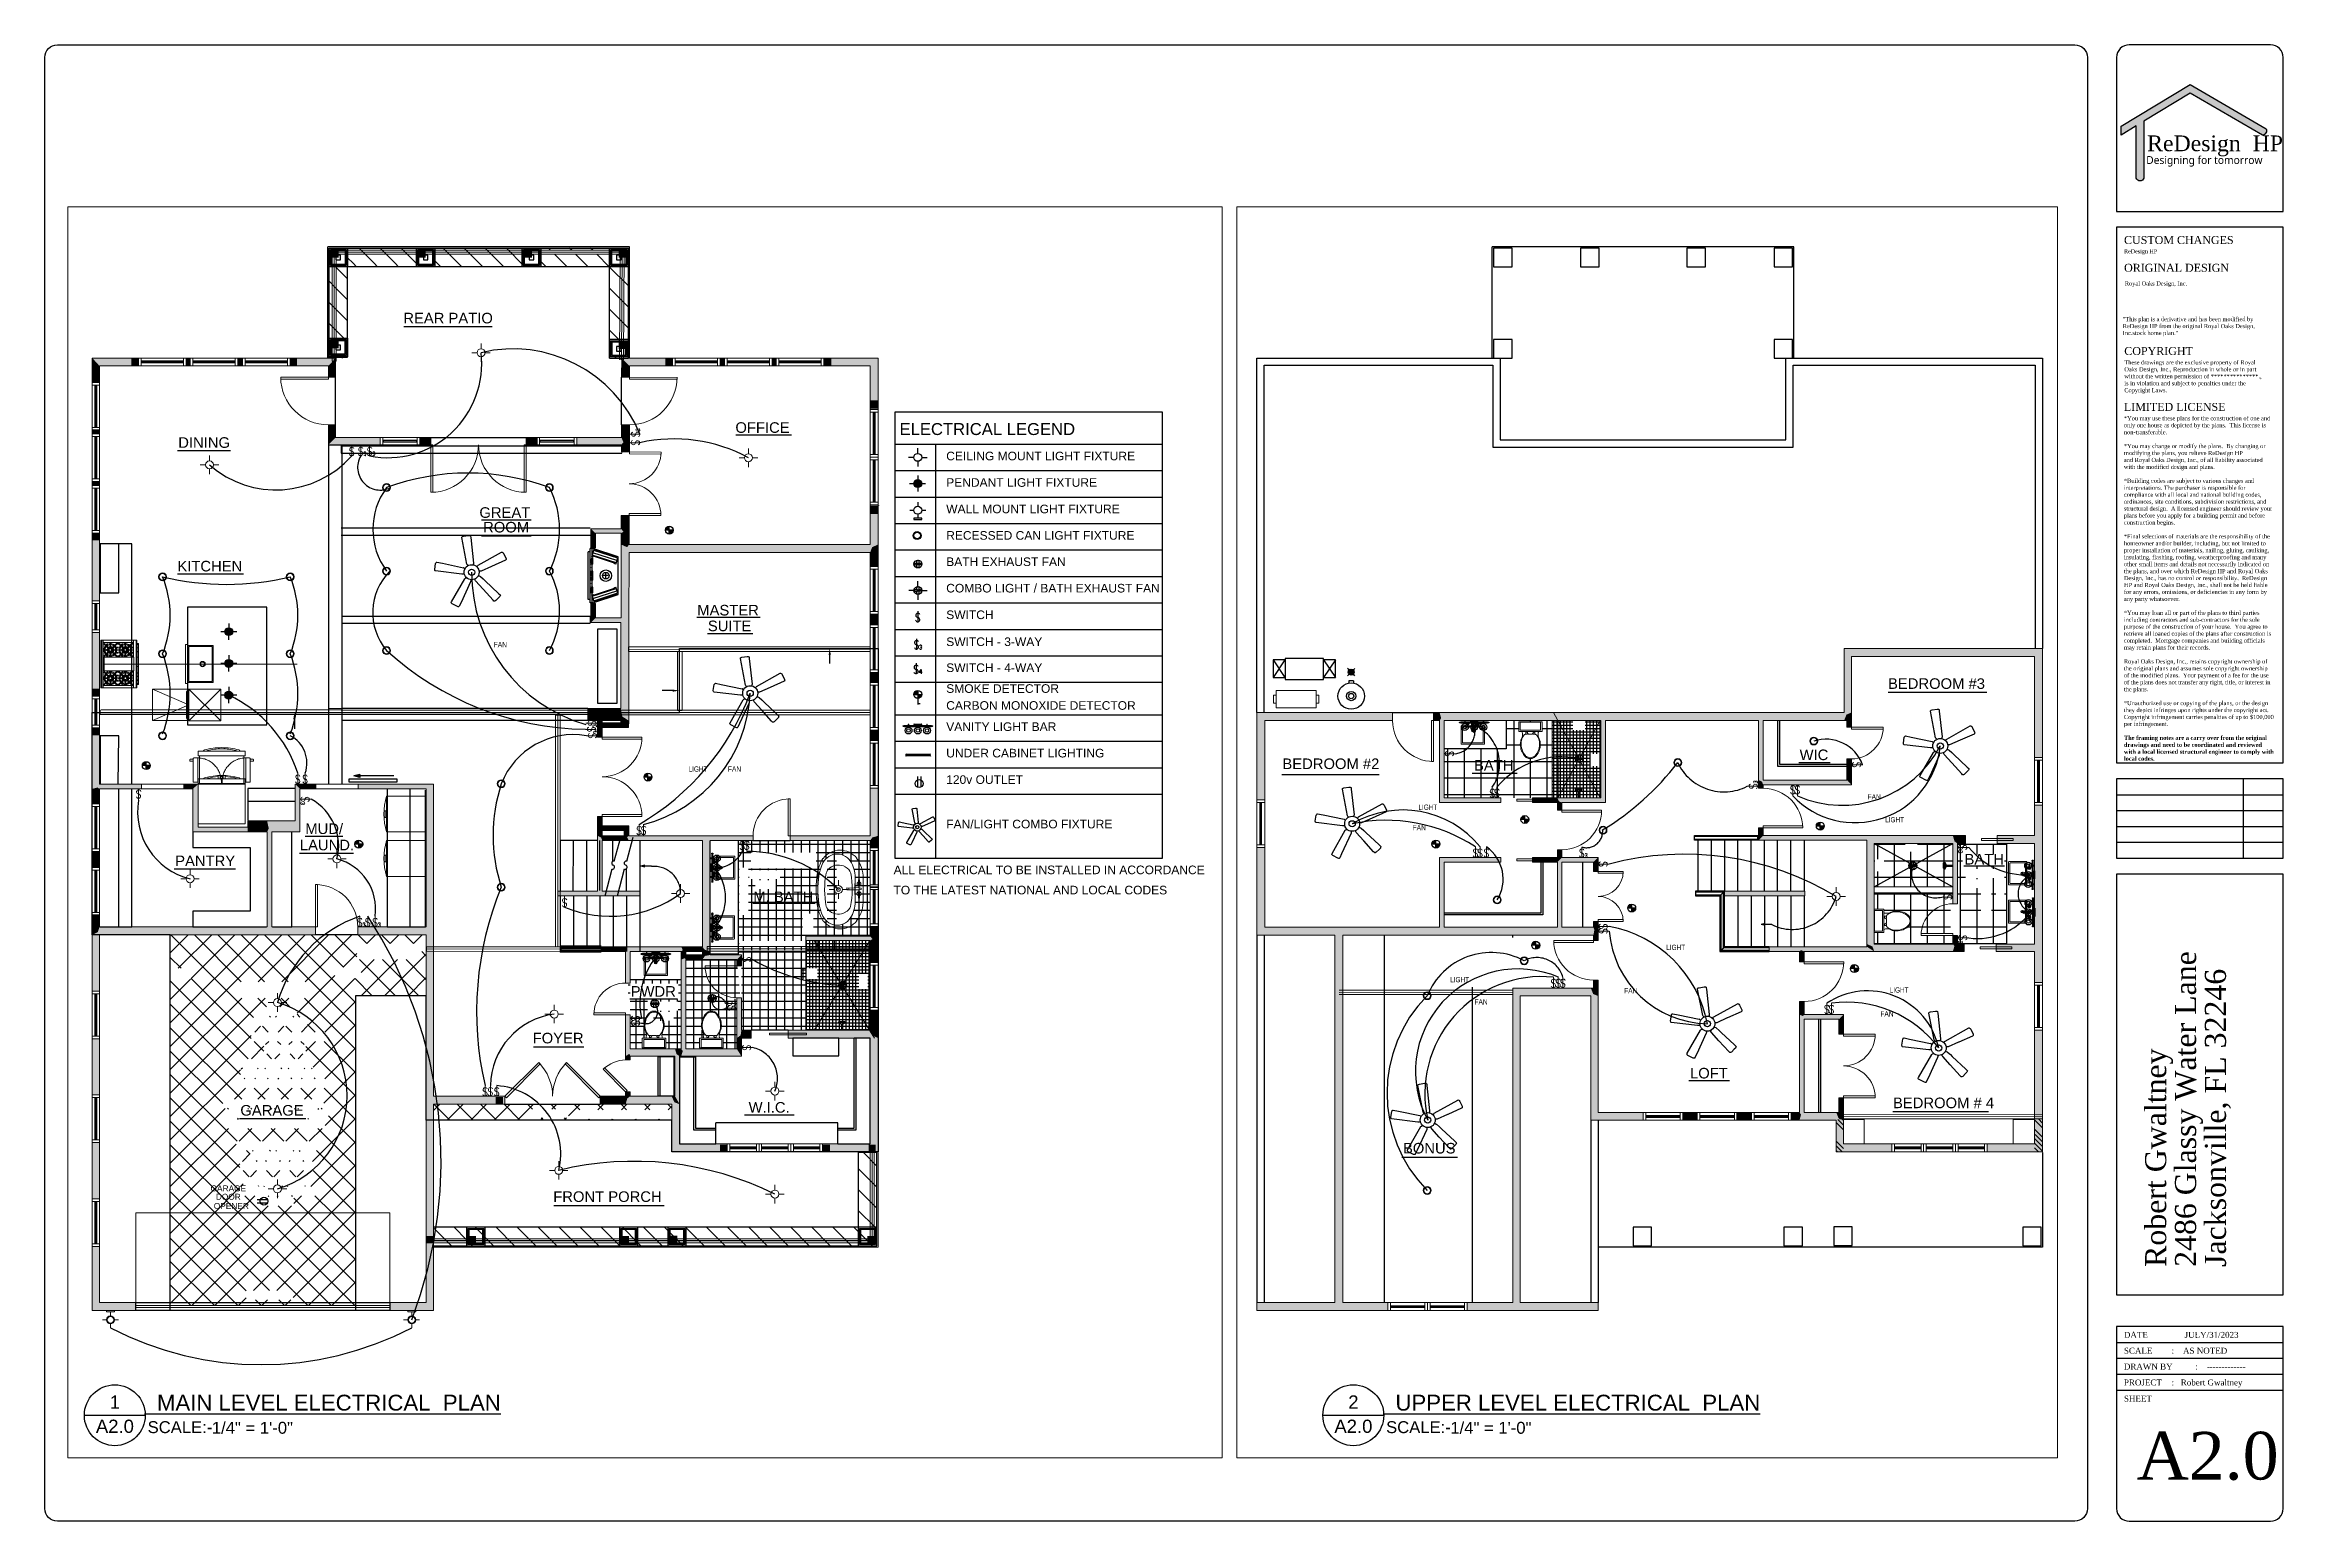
# Paper-space layout 'A2.0' of a CAD drawing. Header units: inches. Extents: x 0.2 to 35.5, y 0.2 to 23.5.
# The model-space entities are those that its viewports show. They can reach past a viewport. Long polylines and large blocks are cut down to what shows.
import ezdxf
from ezdxf.enums import TextEntityAlignment as Align

# ---------------------------------------------------------------- set-up
doc = ezdxf.new("R2010")
doc.units = ezdxf.units.IN
doc.header["$LTSCALE"] = 20
doc.header["$MEASUREMENT"] = 0
for name, pattern in [('CENTER', [2, 1.25, -0.25, 0.25, -0.25]), ('Ceter', [20, 6, -3, 2, -3, 6]), ('Dashed Medium', [8, 2, -4, 2]), ('Dashed Small', [4, 1, -2, 1]), ('HIDDEN', [0.375, 0.25, -0.125]), ('PHANTOM', [2.5, 1.25, -0.25, 0.25, -0.25, 0.25, -0.25]), ('Solid', [0])]:
    doc.linetypes.add(name, pattern=pattern)
for name, color, linetype in [('A-note', 7, 'Continuous'), ('BEAM', 1, 'HIDDEN'), ('BYOTHERS', 1, 'Continuous'), ('CABINETS', 1, 'Continuous'), ('CALLOUTS', 4, 'Continuous'), ('CEILING', 2, 'Continuous'), ('COLUMNS', 4, 'Continuous'), ('COUNTER TOPS', 2, 'Continuous'), ('DIM', 2, 'Continuous'), ('DOOR', 3, 'Continuous'), ('ELECTRICAL FIXTURES', 1, 'Continuous'), ('ELEVATION LINES', 8, 'HIDDEN'), ('FIRE PLACE & FURNACE', 40, 'Continuous'), ('HANDRAIL', 2, 'Continuous'), ('HATCH', 9, 'Continuous'), ('OPENINGS', 1, 'HIDDEN'), ('SHELF', 1, 'Continuous'), ('SLAB', 5, 'Continuous'), ('STAIR&STEPS', 121, 'Continuous'), ('TEXT', 3, 'Continuous'), ('TITLE BLOCK', 7, 'Continuous'), ('WALL', 5, 'Continuous'), ('WINDOW', 2, 'Continuous')]:
    doc.layers.add(name, color=color, linetype=linetype)
for name, color, linetype, lineweight in [('Electrical', 1, 'Continuous', 25), ('FIXTURES_ INTERIOR', 1, 'Continuous', 5), ('SPDECK_RAILING', 7, 'Continuous', 0), ('SPELECTRIC', 7, 'Continuous', 0), ('SPOPENINGS', 7, 'Continuous', 0), ('SPSHAPE_OUTLINE', 7, 'Continuous', 0), ('SPSOLID', 7, 'Continuous', 0), ('SPWALL_OUTLINE', 7, 'Continuous', 0)]:
    doc.layers.add(name, color=color, linetype=linetype, lineweight=lineweight)
doc.styles.add('0.25 INCH', font='arial.ttf', dxfattribs={"height": 4})
doc.styles.add('Arial', font='arial.ttf')
doc.styles.add('HOUSEPLANS', font='times.ttf')
doc.styles.add('Prov Draftsman NDP', font='')
doc.styles.add('TITLE SHEET', font='times.ttf', dxfattribs={"height": 192})
doc.styles.get('Prov Draftsman NDP').set_extended_font_data('Prov Draftsman NDP')

psp = doc.layouts.new('A2.0')

msp = doc.modelspace()

# ---------------------------------------------------------------- texts
at = {"layer": 'ELECTRICAL FIXTURES', "linetype": 'Dashed Medium', "style": 'Prov Draftsman NDP'}
for s, width, p in [('FAN', 0.746383, (-19608.4562, 66161.642)), ('LIGHT', 0.724161, (-19461.1344, 66067.5524)), ('FAN', 0.746383, (-19431.4562, 66067.5524))]:
    msp.add_text(s, height=4, rotation=360, dxfattribs=dict(at, width=width)).set_placement(p)
at = {"layer": 'ELECTRICAL FIXTURES', "linetype": 'Dashed Small', "style": 'Prov Draftsman NDP'}
for s, width, p in [('LIGHT', 0.724161, (-18561.0681, 66038.702)), ('FAN', 0.746383, (-18221.5428, 66046.5271)), ('FAN', 0.746383, (-18565.4197, 66023.3206)), ('LIGHT', 0.724161, (-18208.2591, 66029.2675)), ('LIGHT', 0.724161, (-18373.6931, 65932.7259)), ('LIGHT', 0.724161, (-18537.0681, 65908.3925)), ('FAN', 0.746383, (-18405.5477, 65899.9771)), ('LIGHT', 0.724161, (-18204.8181, 65900.5593)), ('FAN', 0.746383, (-18518.6982, 65891.5327)), ('FAN', 0.746383, (-18211.8865, 65882.4759))]:
    msp.add_text(s, height=4, rotation=360, dxfattribs=dict(at, width=width)).set_placement(p)
at = {"layer": 'TEXT', "color": 9, "linetype": 'Solid', "style": 'Arial'}
for s, height, p in [('REAR PATIO', 8, (-19676.807, 66406.3967)), ('DINING', 8, (-19846.9314, 66312.3423)), ('ROOM', 8, (-19616.5105, 66248.3583)), ('KITCHEN', 8, (-19847.5844, 66218.9119)), ('MASTER', 8, (-19454.6214, 66185.6362)), ('SUITE', 8, (-19446.6078, 66173.7509)), ('PANTRY', 8, (-19849.2384, 65996.1317)), ('M. BATH', 8, (-19412.2153, 65968.946)), ('FOYER', 8, (-19579.0294, 65862.1712)), ('GARAGE', 8, (-19800.0015, 65807.5682)), ('W.I.C.', 8, (-19415.8018, 65809.825)), ('GARAGE', 4.5, (-19822.5024, 65750.3048)), ('OPENER', 4.5, (-19820.0753, 65737.0198)), ('DOOR', 4.5, (-19818.5312, 65743.9709)), ('FRONT PORCH', 8, (-19563.4779, 65742.3494))]:
    msp.add_text(s, height=height, rotation=360, dxfattribs=at).set_placement(p)
for s, p in [('OFFICE', (-19425.7905, 66323.6624)), ('BEDROOM #3', (-18206.0959, 66130.1383)), ('BEDROOM #2', (-18663.8621, 66069.5292)), ('BATH', (-18519.0359, 66068.3881)), ('WIC', (-18272.934, 66076.2824)), ('MUD/', (-19750.8864, 66020.4309)), ('LAUND.', (-19755.008, 66008.1162)), ('BATH', (-18148.2558, 65997.3822)), ('PWDR', (-19504.9294, 65897.4572)), ('LOFT', (-18355.7659, 65835.6587)), ('BEDROOM # 4', (-18202.3341, 65813.2035)), ('BONUS', (-18572.7408, 65778.9476))]:
    msp.add_text(s, height=8, dxfattribs=at).set_placement(p)
at = {"layer": 'TEXT', "linetype": 'Solid', "style": 'Arial'}
for s, height, p in [('ELECTRICAL LEGEND', 9, (-19301.759, 66322.0152)), ('CEILING MOUNT LIGHT FIXTURE', 6.5, (-19266.4443, 66302.8902)), ('PENDANT LIGHT FIXTURE', 6.5, (-19266.4443, 66282.8902)), ('WALL MOUNT LIGHT FIXTURE', 6.5, (-19266.4443, 66262.8902)), ('RECESSED CAN LIGHT FIXTURE', 6.5, (-19266.4443, 66242.8902)), ('BATH EXHAUST FAN', 6.5, (-19266.4443, 66223.0029)), ('COMBO LIGHT / BATH EXHAUST FAN', 6.5, (-19266.4443, 66203.0029)), ('SWITCH', 6.5, (-19266.4443, 66182.8902)), ('SWITCH - 3-WAY', 6.5, (-19266.4443, 66162.5152)), ('SWITCH - 4-WAY', 6.5, (-19266.4443, 66142.8902)), ('SMOKE DETECTOR', 6.5, (-19266.4443, 66127.1402)), ('CARBON MONOXIDE DETECTOR', 6.5, (-19266.4443, 66114.3371)), ('VANITY LIGHT BAR', 6.5, (-19266.4443, 66098.3246)), ('UNDER CABINET LIGHTING', 6.5, (-19266.4443, 66078.3246)), ('120v OUTLET', 6.5, (-19266.4443, 66058.3246)), ('FAN/LIGHT COMBO FIXTURE', 6.5, (-19266.4443, 66024.6872)), ('ALL ELECTRICAL TO BE INSTALLED IN ACCORDANCE', 6.5, (-19306.1828, 65990.0746)), ('TO THE LATEST NATIONAL AND LOCAL CODES', 6.5, (-19306.2897, 65974.8021))]:
    msp.add_text(s, height=height, rotation=360, dxfattribs=at).set_placement(p)
at = {"layer": 'TEXT', "color": 9, "linetype": 'Dashed Small', "style": 'Arial'}
msp.add_text('GREAT', height=8, rotation=360, dxfattribs=at).set_placement((-19619.3144, 66259.4168))

# ---------------------------------------------------------------- blocks, each defined once
blk = doc.blocks.new('RD TITLE SHEET')
blk.add_hatch(color=8).paths.add_polyline_path([(34.035, 22.737), (35.173, 22.074, 0.487152), (35.233, 22.177), (34.034, 22.875), (32.947, 22.217), (32.947, 22.078), (33.186, 22.223), (33.186, 21.399, 0.712737), (33.305, 21.399), (33.305, 22.295)])
blk.add_lwpolyline([(33.305, 21.399, -0.712737), (33.186, 21.399), (33.186, 22.223), (32.947, 22.078), (32.947, 22.217), (34.034, 22.875), (35.233, 22.177, -0.487152), (35.173, 22.074), (34.035, 22.737), (33.305, 22.295)], format="xyb", close=True)
at = {"layer": 'TITLE BLOCK', "color": 1}
for p, q in [((32.876, 11.691), (35.5, 11.691)), ((34.871, 11.941), (34.871, 10.693)), ((32.876, 11.441), (35.5, 11.441)), ((32.876, 11.191), (35.5, 11.191)), ((32.876, 10.941), (35.5, 10.941)), ((32.876, 3.066), (35.5, 3.066)), ((32.876, 2.816), (35.5, 2.816)), ((32.876, 2.566), (35.5, 2.566)), ((32.876, 2.316), (35.5, 2.316))]:
    blk.add_line(p, q, dxfattribs=at)
at = {"layer": 'TITLE BLOCK', "color": 10}
for points in [[(0.45, 23.5), (32.217, 23.5, -0.414214), (32.417, 23.3), (32.417, 0.45, -0.414214), (32.217, 0.25), (0.45, 0.25, -0.414214), (0.25, 0.45), (0.25, 23.3, -0.414214)], [(35.3, 23.5), (33.076, 23.5, 0.414214), (32.876, 23.3), (32.876, 20.876), (35.5, 20.876), (35.5, 23.3, 0.414214)], [(35.5, 3.316), (32.876, 3.316), (32.876, 0.45, 0.414214), (33.076, 0.25), (35.3, 0.25, 0.414214), (35.5, 0.45)]]:
    blk.add_lwpolyline(points, format="xyb", close=True, dxfattribs=at)
for points in [[(35.5, 20.626), (32.876, 20.626), (32.876, 12.191), (35.5, 12.191)], [(35.5, 11.941), (32.876, 11.941), (32.876, 10.691), (35.5, 10.691)], [(35.5, 10.441), (32.876, 10.441), (32.876, 3.816), (35.5, 3.816)]]:
    blk.add_lwpolyline(points, close=True, dxfattribs=at)
at = {"layer": 'A-note', "attachment_point": 1, "style": 'HOUSEPLANS'}
for s, insert, char_height, width in [('CUSTOM CHANGES\\P{\\H0.5x;ReDesign HP}', (32.993, 20.488), 0.125, 2.16063), ('ORIGINAL DESIGN', (32.994, 20.051), 0.125, 2.16063), ('Royal Oaks Design, Inc.', (33.005, 19.774), 0.06562, 2.65042), ('"This plan is a derivative and has been modified by ReDesign HP from the original Royal Oaks Design, Inc.stock home plan."', (32.972, 19.213), 0.065625, 2.16063), ('{\\H1.905x;COPYRIGHT\\P}These drawings are the exclusive property of Royal Oaks Design, Inc., Reproduction in whole or in part without the written permission of ***************., is in violation and subject to penalties under the Copyright Laws.', (32.997, 18.74), 0.065625, 2.17505), ('{\\H1.905x;LIMITED LICENSE \\P}*You may use these plans for the construction of one and only one house as depicted by the plans.  This license is non-transferable.\\P\\P*You may change or modify the plans.  By changing or modifying the plans, you relieve ReDesign HP\\Pand Royal Oaks Design, Inc., of all liability associated with the modified design and plans.\\P\\P*Building codes are subject to various changes and interpretations. The purchaser is responsible for compliance with all local and national building codes, ordinances, site conditions, subdivision restrictions, and structural design.  A licensed engineer should review your plans before you apply for a building permit and before construction begins.\\P\\P*Final selections of materials are the responsibility of the homeowner and/or builder, including, but not limited to proper installation of materials, nailing, gluing, caulking, insulating, flashing, roofing, weatherproofing and many other small items and details not necessarily indicated on the plans, and over which ReDesign HP and Royal Oaks Design, Inc., has no control or responsibility.  ReDesign HP and Royal Oaks Design, Inc., shall not be held liable for any errors, omissions, or deficiencies in any form by any party whatsoever.\\P\\P*You may loan all or part of the plans to third parties including contractors and sub-contractors for the sole purpose of the construction of your house.  You agree to retrieve all loaned copies of the plans after construction is completed.  Mortgage companies and building officials may retain plans for their records.\\P\\PRoyal Oaks Design, Inc., retains copyright ownership of the original plans and assumes sole copyright ownership of the modified plans.  Your payment of a fee for the use of the plans does not transfer any right, title, or interest in the plans.\\P\\P*Unauthorized use or copying of the plans, or the design they depict infringes upon rights under the copyright act.  Copyright infringement carries penalties of up to $100,000 per infringement.\\P\\P{\\fTimes New Roman|b1|i0|c0|p18;The framing notes are a carry over from the original drawings and need to be coordinated and reviewed with a local licensed structural engineer to comply with local codes.\\P} ', (32.991, 17.86), 0.065625, 2.33273)]:
    blk.add_mtext(s, dxfattribs=dict(at, insert=insert, char_height=char_height, width=width))
at = {"layer": 'TITLE BLOCK', "ltscale": 24, "attachment_point": 1, "style": 'TITLE SHEET'}
for s, insert, char_height in [('ReDesign  HP', (33.357, 22.072), 0.24759), ('{\\fSegoe Print|b0|i0|c0|p2;Designing for tomorrow}', (33.342, 21.747), 0.12379)]:
    blk.add_mtext(s, dxfattribs=dict(at, insert=insert, char_height=char_height))
at = {"layer": 'TITLE BLOCK', "insert": (33.325, 4.255), "char_height": 0.33203, "width": 6.09979, "attachment_point": 1, "rotation": 90, "line_spacing_factor": 0.85, "style": 'HOUSEPLANS'}
blk.add_mtext('\\pxql;Robert Gwaltney\\P2486 Glassy Water Lane\\PJacksonville, FL 32246', dxfattribs=at)
at = {"layer": 'TITLE BLOCK', "attachment_point": 1, "style": 'HOUSEPLANS'}
for s, insert, char_height in [('DATE^I^I:', (32.991, 3.232), 0.0938), ('SCALE^I:    AS NOTED', (32.991, 2.982), 0.09375), ('DRAWN BY^I:    -------------', (32.991, 2.732), 0.09375), ('\\pxql;PROJECT^I:   Robert Gwaltney', (32.991, 2.482), 0.09375), ('SHEET', (32.991, 2.228), 0.0938)]:
    blk.add_mtext(s, dxfattribs=dict(at, insert=insert, char_height=char_height))
at = {"layer": 'TITLE BLOCK', "style": 'HOUSEPLANS'}
for tag, p, height in [('DATE', (33.92, 3.138), 0.0938), ('SHEET', (33.845, 0.907), 0.801)]:
    blk.add_attdef(tag, p, '', height=height, dxfattribs=at)
blk = doc.blocks.new('A$C20AB7A1B')
at = {"layer": 'FIXTURES_ INTERIOR', "linetype": 'Solid'}
for p, q in [((4, 7), (0, 7)), ((7, 10), (7, 14)), ((7, 4), (7, 0)), ((10, 7), (14, 7))]:
    blk.add_line(p, q, dxfattribs=at)
blk.add_circle((7, 7), 3, dxfattribs=at)
blk = doc.blocks.new('A$C36670C99')
at = {"layer": 'FIXTURES_ INTERIOR', "color": 1, "linetype": 'Solid'}
for p, q in [((0, 6), (3.1, 6)), ((6.1, 12.1), (6.1, 9)), ((6.1, 3), (6.1, 0)), ((9.1, 6), (12.1, 6)), ((13.1, 9), (12.1, 9)), ((12.1, 9), (12.1, 3)), ((12.1, 3), (13.1, 3)), ((13.1, 3), (13.1, 9))]:
    blk.add_line(p, q, dxfattribs=at)
for radius in [3, 3, 2.5]:
    blk.add_circle((6.1, 6), radius, dxfattribs=at)
blk = doc.blocks.new('A$C40F0554F')
at = {"layer": 'FIXTURES_ INTERIOR', "linetype": 'Solid'}
for radius in [3, 2.5]:
    blk.add_circle((3, 3), radius, dxfattribs=at)
blk = doc.blocks.new('A$C2F242836')
at = {"layer": 'FIXTURES_ INTERIOR', "linetype": 'Solid'}
blk.add_line((1.6, 0), (1.6, 8), dxfattribs=at)
for centre, radius, start, end in [((1.5, 3), 1.61, 198.6673, 86.5257), ((1.7, 6.2), 1.63, 17.9114, 267.2774)]:
    blk.add_arc(centre, radius, start, end, dxfattribs=at)
blk = doc.blocks.new('A$C0F2D1F17')
at = {"layer": 'FIXTURES_ INTERIOR', "color": 1, "linetype": 'Solid'}
blk.add_line((1.6, 8), (1.6, 0), dxfattribs=at)
for centre, radius, start, end in [((1.5, 1.8), 1.63, 197.9114, 87.2774), ((1.7, 5), 1.61, 18.6673, 266.5257)]:
    blk.add_arc(centre, radius, start, end, dxfattribs=at)
blk = doc.blocks.new('A$C74785D02')
at = {"layer": 'FIXTURES_ INTERIOR', "linetype": 'Solid'}
for p, q in [((8, 3.9), (0, 3.9)), ((1.6, 0.9), (1.6, 0.5))]:
    blk.add_line(p, q, dxfattribs=at)
for centre, radius, start, end in [((1.8, 4), 1.63, 107.9114, 357.2774), ((0.9, 0.8), 0.792, 108.2098, 341.7902), ((2.4, 0.8), 0.792, 198.2098, 71.7902), ((5, 3.8), 1.61, 288.6673, 176.5257)]:
    blk.add_arc(centre, radius, start, end, dxfattribs=at)
blk = doc.blocks.new('A$C097535F1')
at = {"layer": 'FIXTURES_ INTERIOR', "linetype": 'Solid'}
blk.add_line((1.6, 8), (1.6, 0), dxfattribs=at)
for centre, radius, start, end in [((1.5, 1.8), 1.63, 197.9114, 87.2774), ((1.7, 5), 1.61, 18.6673, 266.5257)]:
    blk.add_arc(centre, radius, start, end, dxfattribs=at)
blk = doc.blocks.new('A$C1B0C7031')
at = {"layer": 'FIXTURES_ INTERIOR', "linetype": 'Solid'}
blk.add_line((8, 1.6), (0, 1.6), dxfattribs=at)
for centre, radius, start, end in [((1.8, 1.7), 1.63, 107.9114, 357.2774), ((5, 1.5), 1.61, 288.6673, 176.5257)]:
    blk.add_arc(centre, radius, start, end, dxfattribs=at)
blk = doc.blocks.new('A$C3AEB0A9E')
at = {"layer": 'FIXTURES_ INTERIOR', "color": 1, "linetype": 'Solid'}
blk.add_line((8, 1.6), (0, 1.6), dxfattribs=at)
for centre, radius, start, end in [((1.8, 1.7), 1.63, 107.9114, 357.2774), ((5, 1.5), 1.61, 288.6673, 176.5257)]:
    blk.add_arc(centre, radius, start, end, dxfattribs=at)
blk = doc.blocks.new('A$C7E4146B2')
at = {"layer": 'FIXTURES_ INTERIOR', "linetype": 'Solid'}
blk.add_line((1.6, 0), (1.6, 8), dxfattribs=at)
for centre, radius, start, end in [((1.5, 3), 1.61, 198.6673, 86.5257), ((1.7, 6.2), 1.63, 17.9114, 267.2774)]:
    blk.add_arc(centre, radius, start, end, dxfattribs=at)
blk = doc.blocks.new('A$C11805559')
at = {"layer": 'FIXTURES_ INTERIOR', "linetype": 'Solid'}
for p, q in [((0, 1.6), (8, 1.6)), ((8, 1.6), (8.5, 1.6))]:
    blk.add_line(p, q, dxfattribs=at)
for centre, radius, start, end in [((3, 1.7), 1.61, 108.6673, 356.5257), ((6.2, 1.5), 1.63, 287.9114, 177.2774)]:
    blk.add_arc(centre, radius, start, end, dxfattribs=at)
blk = doc.blocks.new('A$C65335CA6')
at = {"layer": 'FIXTURES_ INTERIOR', "linetype": 'Solid'}
for p, q in [((0, 1.6), (8, 1.6)), ((7.1, 4.2), (7.1, 4.6))]:
    blk.add_line(p, q, dxfattribs=at)
for centre, radius, start, end in [((3, 1.7), 1.61, 108.6673, 356.5257), ((6.2, 1.5), 1.63, 287.9114, 177.2774), ((6.3, 4.3), 0.792, 18.2098, 251.7902), ((7.8, 4.3), 0.792, 288.2098, 161.7902)]:
    blk.add_arc(centre, radius, start, end, dxfattribs=at)
blk = doc.blocks.new('A$C7F914379')
at = {"layer": 'FIXTURES_ INTERIOR', "linetype": 'Solid'}
for p, q in [((1.6, 8), (1.6, 0)), ((4.6, 1.6), (5, 1.6))]:
    blk.add_line(p, q, dxfattribs=at)
for centre, radius, start, end in [((1.5, 1.8), 1.63, 197.9114, 87.2774), ((1.7, 5), 1.61, 18.6673, 266.5257), ((4.8, 2.4), 0.792, 288.2098, 161.7902), ((4.8, 0.9), 0.792, 198.2098, 71.7902)]:
    blk.add_arc(centre, radius, start, end, dxfattribs=at)
blk = doc.blocks.new('A$C6980638A')
at = {"layer": 'ELECTRICAL FIXTURES', "linetype": 'Solid'}
for p, q in [((0, 7.6), (0.1, 7.8)), ((0, 7.5), (0, 7.6)), ((0, 7.4), (0, 7.5)), ((0, 7.4), (0, 7.4)), ((0, 7.3), (0, 7.4)), ((0.2, 7.2), (0, 7.3)), ((0.1, 7.8), (0.2, 7.8)), ((0.2, 7.8), (0.3, 7.8)), ((0.3, 7.2), (0.2, 7.2)), ((0.3, 7.8), (0.4, 7.8)), ((0.4, 7.2), (0.3, 7.2)), ((0.4, 7.8), (0.6, 7.7)), ((0.6, 7.3), (0.4, 7.2)), ((0.6, 7.7), (0.6, 7.8)), ((0.6, 7.8), (0.7, 7.7)), ((0.6, 7.7), (0.6, 7.3)), ((0.7, 7.3), (0.6, 7.3)), ((0.6, 7.3), (0.6, 7.3)), ((0.7, 7.7), (0.7, 7.6)), ((0.7, 7.6), (0.8, 7.7)), ((0.7, 7.4), (0.7, 7.6)), ((0.7, 7.3), (0.7, 7.4)), ((0.7, 7.4), (0.7, 7.3)), ((1, 7.2), (0.7, 7.3)), ((0.8, 7.7), (1, 7.8)), ((1, 7.8), (1, 7.8)), ((1, 7.8), (1, 7.8)), ((3.9, 7.8), (1, 7.8)), ((1, 7.8), (1, 7.2)), ((1, 7.2), (3.9, 7.2)), ((1, 7.2), (1, 7.2)), ((3.9, 8.9), (3.9, 7.2)), ((3.9, 7.8), (3.9, 7.8)), ((3.9, 7.2), (3.9, 6.7)), ((4.2, 7.2), (4.2, 8.9)), ((4.2, 7.8), (4.2, 7.8)), ((10.9, 7.8), (4.2, 7.8)), ((4.2, 6.7), (4.2, 7.2)), ((4.2, 7.2), (10.9, 7.2)), ((8, 8.9), (7.9, 9)), ((7.9, 9), (7.9, 9)), ((7.9, 9), (11, 9)), ((8.2, 8.8), (8, 8.9)), ((8.3, 8.7), (8.2, 8.8)), ((8.7, 8.7), (8.3, 8.7)), ((8.8, 8.6), (8.7, 8.7)), ((8.7, 8.5), (8.7, 8.6)), ((8.7, 8.6), (8.8, 8.6)), ((8.8, 8.4), (8.7, 8.5)), ((8.7, 8.5), (8.7, 8.5)), ((13.3, 8.6), (8.8, 8.6)), ((9.2, 8.3), (8.8, 8.4)), ((10.5, 8.3), (9.2, 8.3)), ((10.5, 8.2), (10.5, 8.3)), ((10.5, 8.3), (11.5, 8.3)), ((10.6, 8.1), (10.5, 8.2)), ((10.7, 8), (10.6, 8.1)), ((10.9, 7.8), (10.7, 8)), ((10.9, 6.7), (10.9, 7.8)), ((11, 9), (14.1, 9)), ((11.3, 7.9), (11.2, 7.8)), ((11.2, 6.7), (11.2, 7.8)), ((17.9, 7.8), (11.2, 7.8)), ((11.2, 7.2), (17.9, 7.2)), ((11.4, 8.1), (11.3, 7.9)), ((11.5, 8.2), (11.4, 8.1)), ((12.9, 8.3), (11.5, 8.3)), ((11.5, 8.3), (11.6, 8.2)), ((11.6, 8.2), (11.5, 8.2)), ((13.2, 8.4), (12.9, 8.3)), ((13.3, 8.5), (13.2, 8.4)), ((13.4, 8.7), (13.3, 8.6)), ((13.3, 8.6), (13.4, 8.5)), ((13.4, 8.5), (13.3, 8.5)), ((13.8, 8.7), (13.4, 8.7)), ((13.4, 8.5), (13.4, 8.5)), ((14, 8.8), (13.8, 8.8)), ((13.8, 8.8), (13.8, 8.7)), ((14.1, 8.9), (14, 8.8)), ((14.1, 9), (14.1, 8.9)), ((17.9, 8.9), (17.9, 7.8)), ((17.9, 7.8), (17.9, 6.7)), ((17.9, 7.8), (17.9, 7.8)), ((18.2, 7.8), (18.2, 8.9)), ((18.2, 6.7), (18.2, 7.8)), ((21, 7.8), (18.2, 7.8)), ((18.2, 7.2), (21.1, 7.2)), ((21, 7.8), (21.1, 7.8)), ((21.1, 7.2), (21, 7.8)), ((21.1, 7.2), (21, 7.2)), ((21.1, 7.8), (21.1, 7.8)), ((21.1, 7.8), (21.3, 7.7)), ((21.2, 7.3), (21.1, 7.2)), ((21.4, 7.4), (21.2, 7.3)), ((21.3, 7.7), (21.4, 7.6)), ((21.4, 7.7), (21.4, 7.8)), ((21.4, 7.8), (21.5, 7.7)), ((21.4, 7.6), (21.4, 7.7)), ((21.4, 7.6), (21.4, 7.4)), ((21.4, 7.3), (21.4, 7.4)), ((21.5, 7.3), (21.4, 7.3)), ((21.4, 7.3), (21.4, 7.3)), ((21.5, 7.7), (21.6, 7.8)), ((21.5, 7.3), (21.5, 7.7)), ((21.6, 7.2), (21.5, 7.3)), ((21.6, 7.8), (21.8, 7.8)), ((21.8, 7.2), (21.6, 7.2)), ((21.8, 7.8), (21.9, 7.8)), ((21.9, 7.2), (21.8, 7.2)), ((21.9, 7.8), (22, 7.7)), ((22, 7.2), (21.9, 7.2)), ((22, 7.7), (22.1, 7.6)), ((22.1, 7.5), (22, 7.4)), ((22, 7.4), (22, 7.2)), ((22.1, 7.6), (22.1, 7.5))]:
    blk.add_line(p, q, dxfattribs=at)
for centre, radius in [((4, 4.1), 2.59), ((4, 4.1), 1.32), ((11, 4.1), 2.59), ((11, 4.1), 1.32), ((11, 0.9), 0.875), ((11, 0.9), 0.625), ((18, 4.1), 2.59), ((18, 4.1), 1.32)]:
    blk.add_circle(centre, radius, dxfattribs=at)
for centre, radius, start, end in [((4, 7.3), 0.208, 208.7455, 331.2219), ((11, 6.3), 1.01, 359.986, 179.972), ((0.2, 3.4), 10.3, 349.5485, 16.7194), ((2.6, 3.5), 8.02, 344.3919, 21.2105), ((11, 1.7), 0.767, 194.9231, 345.0946), ((11, 8.2), 0.494, 252.5031, 294.4345), ((11, 7.3), 0.209, 212.1915, 327.7725), ((19.4, 3.5), 8.02, 158.7888, 195.6086), ((21.9, 3.4), 10.3, 163.2895, 190.4411), ((18, 7.3), 0.211, 209.5214, 328.8075)]:
    blk.add_arc(centre, radius, start, end, dxfattribs=at)
blk = doc.blocks.new('A$C30E2037D')
at = {"layer": 'ELECTRICAL FIXTURES', "color": 1, "linetype": 'Solid'}
for p, q in [((20.5, 52.6), (20.7, 52.9)), ((20.5, 52.3), (20.5, 52.6)), ((24.4, 32.2), (20.5, 52.3)), ((20.7, 52.9), (21, 53.1)), ((21, 53.1), (21.7, 53.3)), ((21.7, 53.3), (25.5, 53.9)), ((25.5, 53.9), (25.9, 53.9)), ((25.9, 53.9), (26.5, 53.9)), ((26.5, 53.9), (26.9, 53.6)), ((26.9, 53.6), (27.1, 53.5)), ((27.1, 53.5), (27.1, 53.3)), ((27.1, 53.3), (27.2, 52.3)), ((27.2, 52.3), (29.3, 33)), ((32.8, 31.3), (50.6, 41.2)), ((53.5, 35.1), (43, 30.4)), ((50.6, 41.2), (50.9, 41.3)), ((50.9, 41.3), (51.3, 41.1)), ((51.3, 41.1), (51.7, 40.8)), ((51.7, 40.8), (52.1, 40.2)), ((52.1, 40.2), (53.9, 36.5)), ((53.8, 35.3), (53.5, 35.1)), ((53.9, 35.6), (53.8, 35.3)), ((53.9, 36.5), (54, 35.9)), ((54, 35.9), (53.9, 35.6)), ((0, 28.2), (0.7, 32.6)), ((0, 28), (0, 28.2)), ((0.2, 27.4), (0, 28)), ((0.4, 27.2), (0.2, 27.4)), ((0.6, 27), (0.4, 27.2)), ((20.5, 24.6), (0.6, 27)), ((0.7, 32.6), (0.9, 33)), ((0.9, 33), (1.1, 33.3)), ((1.1, 33.3), (1.4, 33.6)), ((1.4, 33.6), (1.7, 33.6)), ((1.7, 33.6), (5.9, 32.8)), ((5.9, 32.8), (21.8, 29.5)), ((12.7, 3.7), (22.7, 21.2)), ((27.1, 18.9), (19.9, 3.3)), ((21.5, 24.6), (20.5, 24.6)), ((21.9, 24.8), (21.5, 24.6)), ((22.1, 29.3), (21.8, 29.5)), ((22.3, 25.1), (21.9, 24.8)), ((22.1, 29.3), (22.6, 28.8)), ((22.6, 28.8), (22.8, 28.5)), ((22.7, 21.2), (23.2, 21.6)), ((23.2, 21.6), (24, 21.9)), ((24.7, 31.7), (24.4, 32.2)), ((25.1, 31.2), (24.7, 31.7)), ((25.3, 31.1), (25.1, 31.2)), ((27, 20.5), (27.2, 20)), ((27.2, 19.5), (27.1, 18.9)), ((27.2, 20), (27.2, 19.5)), ((29.2, 32.3), (28.8, 31.6)), ((29.3, 33), (29.2, 32.3)), ((30.6, 20.5), (30.7, 21.1)), ((30.6, 20.1), (30.6, 20.5)), ((30.9, 19.5), (30.6, 20.1)), ((36.6, 13.2), (30.9, 19.5)), ((31.9, 30.1), (32.1, 30.5)), ((32.1, 30.5), (32.4, 30.9)), ((32.4, 30.9), (32.8, 31.3)), ((32.9, 23.4), (33.6, 23.4)), ((34.2, 26.8), (33.5, 27)), ((33.6, 23.4), (34.2, 23.1)), ((35, 26.8), (34.2, 26.8)), ((34.2, 23.1), (34.6, 22.9)), ((34.6, 22.9), (36.7, 21)), ((42.9, 30.4), (35, 26.8)), ((36.7, 21), (38.2, 19.5)), ((38.2, 19.5), (48.3, 10.1)), ((43, 30.4), (42.9, 30.4)), ((12.5, 3.2), (12.7, 3.7)), ((12.5, 3), (12.5, 3.2)), ((12.7, 2.6), (12.5, 3)), ((13.2, 2.1), (12.7, 2.6)), ((17.1, 0.1), (13.2, 2.1)), ((17.8, 0), (17.1, 0.1)), ((18.1, 0), (17.8, 0)), ((18.3, 0.1), (18.1, 0)), ((18.5, 0.4), (18.3, 0.1)), ((19.9, 3.3), (18.5, 0.4)), ((19.9, 3.3), (19.9, 3.3)), ((44.1, 5), (36.6, 13.2)), ((44.8, 4.3), (44.1, 5)), ((45.1, 4.2), (44.8, 4.3)), ((45.4, 4.2), (45.1, 4.2)), ((46.1, 4.6), (45.4, 4.2)), ((48.2, 6.7), (46.1, 4.6)), ((49.2, 7.7), (48.2, 6.7)), ((48.3, 10.1), (49.4, 9.1)), ((49.4, 8.2), (49.2, 7.7)), ((49.4, 9.1), (49.5, 8.9)), ((49.6, 8.7), (49.4, 8.2)), ((49.5, 8.9), (49.6, 8.7))]:
    blk.add_line(p, q, dxfattribs=at)
for radius in [5.66, 2.34]:
    blk.add_circle((27.9, 26.1), radius, dxfattribs=at)
blk = doc.blocks.new('A$C643954D3')
at = {"layer": 'ELECTRICAL FIXTURES', "linetype": 'Solid'}
for p, q in [((3, 6.1), (0, 6.1)), ((6, 12.3), (6, 9.1)), ((6, 0), (6, 3.1)), ((12.1, 6.1), (9, 6.1))]:
    blk.add_line(p, q, dxfattribs=at)
for radius in [3, 3, 2.75, 2.5, 2.5, 2.25, 2, 1.75, 1.5, 1.25, 1, 0.75, 0.5, 0.25]:
    blk.add_circle((6, 6.1), radius, dxfattribs=at)
blk = doc.blocks.new('A$C333D1DB0')
at = {"layer": 'ELECTRICAL FIXTURES', "linetype": 'Solid'}
for p, q in [((6, 3), (0, 3)), ((0.1, 3.8), (3, 3.8)), ((3, 3.4), (0.1, 3.4)), ((3, 4.1), (0.3, 4.1)), ((3, 4.5), (0.4, 4.5)), ((0.8, 4.9), (3, 4.9)), ((3, 5.3), (1.1, 5.3)), ((1.6, 5.6), (3, 5.6)), ((3, 0), (3, 6)), ((5.9, 2.6), (3, 2.6)), ((3, 2.3), (5.9, 2.3)), ((5.8, 1.9), (3, 1.9)), ((5.6, 1.5), (3, 1.5)), ((5.3, 1.1), (3, 1.1)), ((3, 0.8), (4.9, 0.8)), ((4.4, 0.4), (3, 0.4))]:
    blk.add_line(p, q, dxfattribs=at)
blk.add_circle((3, 3), 3, dxfattribs=at)
blk = doc.blocks.new('A$C0254429E')
at = {"layer": 'ELECTRICAL FIXTURES', "linetype": 'Solid'}
for p, q in [((0, 4.2), (7.9, 4.2)), ((0, 1.7), (7.9, 1.7))]:
    blk.add_line(p, q, dxfattribs=at)
blk.add_circle((5.2, 3), 3, dxfattribs=at)
blk = doc.blocks.new('A$C5F5B123E')
at = {"layer": 'ELECTRICAL FIXTURES', "linetype": 'Solid'}
for p, q in [((0, 3.1), (0.1, 3.2)), ((0, 3), (0, 3.1)), ((0, 3.1), (0, 3.1)), ((0, 2.9), (0, 3)), ((0.1, 2.8), (0, 2.9)), ((0, 2.9), (0, 2.9)), ((0.1, 3.3), (0.2, 3.4)), ((0.1, 3.2), (0.1, 3.3)), ((0.1, 3.3), (0.1, 3.3)), ((0.1, 2.7), (0.1, 2.8)), ((0.2, 2.6), (0.1, 2.7)), ((0.1, 2.7), (0.1, 2.7)), ((0.2, 3.4), (0.3, 3.4)), ((0.3, 2.6), (0.2, 2.6)), ((0.3, 3.4), (0.4, 3.5)), ((0.4, 2.5), (0.3, 2.6)), ((0.4, 3.5), (0.5, 3.6)), ((0.4, 3.5), (0.4, 3.5)), ((0.5, 2.4), (0.4, 2.5)), ((0.4, 2.5), (0.4, 2.5)), ((0.5, 3.6), (0.6, 3.6)), ((0.6, 2.4), (0.5, 2.4)), ((0.6, 3.6), (0.8, 3.6)), ((0.8, 2.4), (0.6, 2.4)), ((0.8, 3.6), (0.9, 3.7)), ((0.9, 2.3), (0.8, 2.4)), ((0.9, 3.7), (1, 3.7)), ((1, 2.3), (0.9, 2.3)), ((1, 3.7), (1.1, 3.7)), ((1.1, 2.3), (1, 2.3)), ((1.1, 3.7), (1.2, 3.7)), ((1.2, 2.3), (1.1, 2.3)), ((1.2, 3.7), (1.4, 3.7)), ((1.4, 2.3), (1.2, 2.3)), ((1.4, 3.7), (1.5, 3.7)), ((1.5, 2.3), (1.4, 2.3)), ((1.5, 3.7), (1.5, 3.7)), ((1.5, 3.7), (1.6, 3.7)), ((1.6, 2.3), (1.5, 2.3)), ((1.6, 3.7), (1.8, 3.7)), ((1.8, 2.3), (1.6, 2.3)), ((1.8, 3.7), (1.9, 3.7)), ((1.9, 2.3), (1.8, 2.3)), ((1.9, 3.7), (2, 3.7)), ((2, 2.3), (1.9, 2.3)), ((2, 3.7), (2.1, 3.7)), ((2.1, 2.3), (2, 2.3)), ((2.1, 3.7), (2.3, 3.6)), ((2.3, 2.4), (2.1, 2.3)), ((2.3, 3.6), (2.4, 3.6)), ((2.4, 2.4), (2.3, 2.4)), ((2.3, 2.1), (2.4, 2.3)), ((2.3, 2), (2.3, 2.1)), ((2.3, 1.9), (2.3, 2)), ((2.3, 1.8), (2.3, 1.9)), ((2.3, 1.6), (2.3, 1.8)), ((2.3, 1.5), (2.3, 1.6)), ((2.3, 1.4), (2.3, 1.5)), ((2.3, 1.2), (2.3, 1.4)), ((2.3, 1.1), (2.3, 1.2)), ((2.3, 1), (2.3, 1.1)), ((2.3, 0.9), (2.3, 1)), ((2.4, 0.8), (2.3, 0.9)), ((2.4, 5.1), (2.5, 5.2)), ((2.4, 5), (2.4, 5.1)), ((2.4, 4.9), (2.4, 5)), ((2.4, 4.8), (2.4, 4.9)), ((2.4, 4.6), (2.4, 4.8)), ((2.4, 4.5), (2.4, 4.6)), ((2.4, 4.4), (2.4, 4.5)), ((2.4, 4.2), (2.4, 4.4)), ((2.4, 4.1), (2.4, 4.2)), ((2.4, 4), (2.4, 4.1)), ((2.4, 3.9), (2.4, 4)), ((2.5, 3.7), (2.4, 3.9)), ((2.4, 3.6), (2.5, 3.6)), ((2.4, 2.5), (2.5, 2.6)), ((2.4, 2.4), (2.4, 2.5)), ((2.5, 2.4), (2.4, 2.4)), ((2.4, 2.3), (2.4, 2.4)), ((2.4, 0.6), (2.4, 0.8)), ((2.4, 0.5), (2.4, 0.6)), ((2.5, 0.4), (2.4, 0.5)), ((2.5, 5.5), (2.6, 5.6)), ((2.5, 5.4), (2.5, 5.5)), ((2.5, 5.2), (2.5, 5.4)), ((2.5, 3.6), (2.5, 3.7)), ((2.5, 3.6), (2.6, 3.5)), ((2.5, 3.5), (2.5, 3.6)), ((2.6, 3.4), (2.5, 3.5)), ((2.5, 2.6), (2.6, 2.7)), ((2.5, 2.6), (2.5, 2.6)), ((2.6, 2.5), (2.5, 2.4)), ((2.6, 0.3), (2.5, 0.4)), ((2.5, 0.4), (2.5, 0.4)), ((2.6, 5.7), (2.7, 5.8)), ((2.6, 5.6), (2.6, 5.7)), ((2.6, 5.6), (2.6, 5.6)), ((2.6, 3.5), (2.6, 3.5)), ((2.6, 3.5), (2.7, 3.4)), ((2.6, 3.3), (2.6, 3.4)), ((2.6, 3.4), (2.6, 3.4)), ((2.7, 3.2), (2.6, 3.3)), ((2.6, 2.8), (2.7, 2.9)), ((2.6, 2.7), (2.6, 2.8)), ((2.7, 2.6), (2.6, 2.5)), ((2.6, 2.5), (2.6, 2.5)), ((2.6, 0.2), (2.6, 0.3)), ((2.7, 0.1), (2.6, 0.2)), ((2.7, 5.8), (2.7, 5.9)), ((2.7, 5.9), (2.8, 5.9)), ((2.7, 3.4), (2.8, 3.4)), ((2.7, 3.1), (2.7, 3.2)), ((2.8, 3.1), (2.7, 3.1)), ((2.7, 2.9), (2.7, 2.9)), ((2.7, 2.9), (2.8, 2.9)), ((2.8, 2.6), (2.7, 2.6)), ((2.8, 0.1), (2.7, 0.1)), ((2.7, 0.1), (2.7, 0.1)), ((2.8, 5.9), (2.9, 6)), ((2.8, 5.9), (2.8, 5.9)), ((2.8, 3.4), (2.9, 3.3)), ((2.9, 3), (2.8, 3.1)), ((2.8, 3.1), (2.8, 3.1)), ((2.8, 2.9), (2.9, 3)), ((2.9, 2.7), (2.8, 2.6)), ((2.9, 0), (2.8, 0.1)), ((2.9, 6), (2.9, 6)), ((2.9, 6), (3, 6)), ((2.9, 3.3), (2.9, 3.3)), ((2.9, 3.3), (2.9, 3.2)), ((2.9, 3.2), (3, 3.1)), ((3, 3), (2.9, 3)), ((2.9, 3), (2.9, 3)), ((2.9, 3), (2.9, 3)), ((2.9, 3), (3, 3)), ((3, 2.9), (2.9, 2.8)), ((2.9, 2.8), (2.9, 2.7)), ((2.9, 2.7), (2.9, 2.7)), ((3, 0), (2.9, 0)), ((2.9, 0), (2.9, 0)), ((3, 6), (3, 6)), ((3, 6), (3.1, 6)), ((3, 3.1), (3.1, 3.2)), ((3, 3.1), (3, 3.1)), ((3, 3.1), (3, 3)), ((3, 3), (3, 3.1)), ((3, 3.1), (3, 3.1)), ((3, 3), (3, 2.9)), ((3, 2.9), (3, 3)), ((3.1, 3), (3, 3)), ((3, 3), (3, 3)), ((3, 3), (3.1, 3)), ((3, 2.9), (3, 2.9)), ((3.1, 2.8), (3, 2.9)), ((3, 2.9), (3, 2.9)), ((3.1, 0), (3, 0)), ((3.1, 6), (3.1, 6)), ((3.1, 6), (3.2, 5.9)), ((3.1, 3.3), (3.2, 3.4)), ((3.1, 3.2), (3.1, 3.3)), ((3.1, 3.3), (3.1, 3.3)), ((3.2, 3.1), (3.1, 3)), ((3.1, 3), (3.1, 3)), ((3.1, 3), (3.1, 3)), ((3.1, 3), (3.2, 2.9)), ((3.1, 2.7), (3.1, 2.8)), ((3.2, 2.6), (3.1, 2.7)), ((3.1, 2.7), (3.1, 2.7)), ((3.2, 0.1), (3.1, 0)), ((3.1, 0), (3.1, 0)), ((3.2, 5.9), (3.2, 5.9)), ((3.2, 5.9), (3.3, 5.9)), ((3.2, 3.4), (3.3, 3.4)), ((3.3, 3.1), (3.2, 3.1)), ((3.2, 3.1), (3.2, 3.1)), ((3.2, 2.9), (3.3, 2.9)), ((3.3, 2.6), (3.2, 2.6)), ((3.3, 0.1), (3.2, 0.1)), ((3.3, 5.9), (3.3, 5.8)), ((3.3, 5.8), (3.4, 5.7)), ((3.3, 3.4), (3.4, 3.5)), ((3.4, 3.3), (3.3, 3.2)), ((3.3, 3.2), (3.3, 3.1)), ((3.3, 2.9), (3.3, 2.9)), ((3.3, 2.9), (3.4, 2.8)), ((3.4, 2.5), (3.3, 2.6)), ((3.4, 0.2), (3.3, 0.1)), ((3.3, 0.1), (3.3, 0.1)), ((3.4, 5.7), (3.4, 5.6)), ((3.4, 5.6), (3.4, 5.6)), ((3.4, 5.6), (3.5, 5.5)), ((3.4, 3.5), (3.5, 3.6)), ((3.4, 3.5), (3.4, 3.5)), ((3.5, 3.5), (3.4, 3.4)), ((3.4, 3.4), (3.4, 3.4)), ((3.4, 3.4), (3.4, 3.3)), ((3.4, 2.8), (3.4, 2.7)), ((3.4, 2.7), (3.5, 2.6)), ((3.5, 2.4), (3.4, 2.5)), ((3.4, 2.5), (3.4, 2.5)), ((3.5, 0.4), (3.4, 0.3)), ((3.4, 0.3), (3.4, 0.2)), ((3.5, 5.5), (3.5, 5.4)), ((3.5, 5.4), (3.5, 5.2)), ((3.5, 5.2), (3.6, 5.1)), ((3.6, 3.9), (3.5, 3.7)), ((3.5, 3.7), (3.5, 3.6)), ((3.5, 3.6), (3.6, 3.6)), ((3.5, 3.6), (3.5, 3.5)), ((3.5, 2.6), (3.5, 2.6)), ((3.5, 2.6), (3.6, 2.5)), ((3.6, 2.4), (3.5, 2.4)), ((3.6, 0.5), (3.5, 0.4)), ((3.5, 0.4), (3.5, 0.4)), ((3.6, 5.1), (3.6, 5)), ((3.6, 5), (3.6, 4.9)), ((3.6, 4.9), (3.6, 4.8)), ((3.6, 4.8), (3.6, 4.6)), ((3.6, 4.6), (3.6, 4.5)), ((3.6, 4.5), (3.6, 4.4)), ((3.6, 4.4), (3.6, 4.2)), ((3.6, 4.2), (3.6, 4.1)), ((3.6, 4.1), (3.6, 4)), ((3.6, 4), (3.6, 3.9)), ((3.6, 3.6), (3.7, 3.6)), ((3.6, 2.5), (3.6, 2.4)), ((3.7, 2.4), (3.6, 2.4)), ((3.6, 2.4), (3.6, 2.3)), ((3.6, 2.3), (3.7, 2.1)), ((3.7, 0.9), (3.6, 0.8)), ((3.6, 0.8), (3.6, 0.6)), ((3.6, 0.6), (3.6, 0.5)), ((3.7, 2.1), (3.7, 2)), ((3.7, 2), (3.7, 1.9)), ((3.7, 1.9), (3.7, 1.8)), ((3.7, 1.8), (3.7, 1.6)), ((3.7, 1.6), (3.7, 1.5)), ((3.7, 1.5), (3.7, 1.4)), ((3.7, 1.4), (3.7, 1.2)), ((3.7, 1.2), (3.7, 1.1)), ((3.7, 1.1), (3.7, 1)), ((3.7, 1), (3.7, 0.9)), ((3.7, 3.6), (3.9, 3.7)), ((3.9, 2.3), (3.7, 2.4)), ((3.9, 3.7), (4, 3.7)), ((4, 2.3), (3.9, 2.3)), ((4, 3.7), (4.1, 3.7)), ((4.1, 2.3), (4, 2.3)), ((4.1, 3.7), (4.2, 3.7)), ((4.2, 2.3), (4.1, 2.3)), ((4.2, 3.7), (4.4, 3.7)), ((4.4, 2.3), (4.2, 2.3)), ((4.4, 3.7), (4.5, 3.7)), ((4.5, 2.3), (4.4, 2.3)), ((4.5, 3.7), (4.5, 3.7)), ((4.5, 3.7), (4.6, 3.7)), ((4.6, 2.3), (4.5, 2.3)), ((4.6, 3.7), (4.8, 3.7)), ((4.8, 2.3), (4.6, 2.3)), ((4.8, 3.7), (4.9, 3.7)), ((4.9, 2.3), (4.8, 2.3)), ((4.9, 3.7), (5, 3.7)), ((5, 2.3), (4.9, 2.3)), ((5, 3.7), (5.1, 3.7)), ((5.1, 2.3), (5, 2.3)), ((5.1, 3.7), (5.2, 3.6)), ((5.2, 2.4), (5.1, 2.3)), ((5.2, 3.6), (5.4, 3.6)), ((5.4, 2.4), (5.2, 2.4)), ((5.4, 3.6), (5.5, 3.6)), ((5.5, 2.4), (5.4, 2.4)), ((5.5, 3.6), (5.6, 3.5)), ((5.6, 2.5), (5.5, 2.4)), ((5.6, 3.5), (5.6, 3.5)), ((5.6, 3.5), (5.7, 3.4)), ((5.7, 2.6), (5.6, 2.5)), ((5.6, 2.5), (5.6, 2.5)), ((5.7, 3.4), (5.8, 3.4)), ((5.8, 2.6), (5.7, 2.6)), ((5.8, 3.4), (5.9, 3.3)), ((5.9, 2.7), (5.8, 2.6)), ((5.9, 3.3), (5.9, 3.3)), ((5.9, 3.3), (5.9, 3.2)), ((5.9, 3.2), (6, 3.1)), ((6, 2.9), (5.9, 2.8)), ((5.9, 2.8), (5.9, 2.7)), ((5.9, 2.7), (5.9, 2.7)), ((6, 3.1), (6, 3.1)), ((6, 3.1), (6, 3)), ((6, 3), (6, 2.9)), ((6, 2.9), (6, 2.9))]:
    blk.add_line(p, q, dxfattribs=at)
blk.add_circle((3, 3), 3, dxfattribs=at)
blk = doc.blocks.new('A$C249171AF')
at = {"layer": 'ELECTRICAL FIXTURES', "linetype": 'Solid'}
for p, q in [((0, 3.1), (0.1, 3.2)), ((0, 3), (0, 3.1)), ((0, 3.1), (0, 3.1)), ((0, 2.9), (0, 3)), ((0.1, 2.8), (0, 2.9)), ((0, 2.9), (0, 2.9)), ((0.1, 3.3), (0.2, 3.4)), ((0.1, 3.2), (0.1, 3.3)), ((0.1, 3.3), (0.1, 3.3)), ((0.1, 2.7), (0.1, 2.8)), ((0.2, 2.6), (0.1, 2.7)), ((0.1, 2.7), (0.1, 2.7)), ((0.2, 3.4), (0.3, 3.4)), ((0.3, 2.6), (0.2, 2.6)), ((0.3, 3.4), (0.4, 3.5)), ((0.4, 2.5), (0.3, 2.6)), ((0.4, 3.5), (0.5, 3.6)), ((0.4, 3.5), (0.4, 3.5)), ((0.5, 2.4), (0.4, 2.5)), ((0.4, 2.5), (0.4, 2.5)), ((0.5, 3.6), (0.6, 3.6)), ((0.6, 2.4), (0.5, 2.4)), ((0.6, 3.6), (0.7, 3.6)), ((0.7, 2.4), (0.6, 2.4)), ((0.7, 3.6), (0.9, 3.7)), ((0.9, 2.3), (0.7, 2.4)), ((0.9, 3.7), (1, 3.7)), ((1, 2.3), (0.9, 2.3)), ((1, 3.7), (1.1, 3.7)), ((1.1, 2.3), (1, 2.3)), ((1.1, 3.7), (1.2, 3.7)), ((1.2, 2.3), (1.1, 2.3)), ((1.2, 3.7), (1.4, 3.7)), ((1.4, 2.3), (1.2, 2.3)), ((1.4, 3.7), (1.5, 3.7)), ((1.5, 2.2), (1.4, 2.3)), ((1.5, 3.7), (1.5, 3.7)), ((1.5, 3.7), (1.6, 3.7)), ((1.6, 2.3), (1.5, 2.2)), ((1.6, 3.7), (1.8, 3.7)), ((1.8, 2.3), (1.6, 2.3)), ((1.8, 3.7), (1.9, 3.7)), ((1.9, 2.3), (1.8, 2.3)), ((1.9, 3.7), (2, 3.7)), ((2, 2.3), (1.9, 2.3)), ((2, 3.7), (2.1, 3.7)), ((2.1, 2.3), (2, 2.3)), ((2.1, 3.7), (2.2, 3.6)), ((2.2, 2.4), (2.1, 2.3)), ((2.2, 3.6), (2.4, 3.6)), ((2.2, 1.5), (2.3, 1.6)), ((2.3, 1.4), (2.2, 1.5)), ((2.4, 2.4), (2.2, 2.4)), ((2.3, 2.1), (2.4, 2.2)), ((2.3, 2), (2.3, 2.1)), ((2.3, 1.9), (2.3, 2)), ((2.3, 1.8), (2.3, 1.9)), ((2.3, 1.6), (2.3, 1.8)), ((2.3, 1.2), (2.3, 1.4)), ((2.3, 1.1), (2.3, 1.2)), ((2.3, 1), (2.3, 1.1)), ((2.3, 0.9), (2.3, 1)), ((2.4, 0.7), (2.3, 0.9)), ((2.4, 5.1), (2.5, 5.2)), ((2.4, 5), (2.4, 5.1)), ((2.4, 4.9), (2.4, 5)), ((2.4, 4.8), (2.4, 4.9)), ((2.4, 4.6), (2.4, 4.8)), ((2.4, 4.5), (2.4, 4.6)), ((2.4, 4.4), (2.4, 4.5)), ((2.4, 4.2), (2.4, 4.4)), ((2.4, 4.1), (2.4, 4.2)), ((2.4, 4), (2.4, 4.1)), ((2.4, 3.9), (2.4, 4)), ((2.5, 3.7), (2.4, 3.9)), ((2.4, 3.6), (2.5, 3.6)), ((2.4, 2.5), (2.5, 2.6)), ((2.4, 2.4), (2.4, 2.5)), ((2.5, 2.4), (2.4, 2.4)), ((2.4, 2.2), (2.4, 2.4)), ((2.4, 0.6), (2.4, 0.7)), ((2.4, 0.5), (2.4, 0.6)), ((2.5, 0.4), (2.4, 0.5)), ((2.5, 5.5), (2.6, 5.6)), ((2.5, 5.4), (2.5, 5.5)), ((2.5, 5.2), (2.5, 5.4)), ((2.5, 3.6), (2.5, 3.7)), ((2.5, 3.6), (2.6, 3.5)), ((2.5, 3.5), (2.5, 3.6)), ((2.6, 3.4), (2.5, 3.5)), ((2.5, 2.6), (2.6, 2.7)), ((2.5, 2.6), (2.5, 2.6)), ((2.6, 2.5), (2.5, 2.4)), ((2.6, 0.3), (2.5, 0.4)), ((2.5, 0.4), (2.5, 0.4)), ((2.6, 5.7), (2.7, 5.8)), ((2.6, 5.6), (2.6, 5.7)), ((2.6, 5.6), (2.6, 5.6)), ((2.6, 3.5), (2.6, 3.5)), ((2.6, 3.5), (2.7, 3.4)), ((2.6, 3.3), (2.6, 3.4)), ((2.6, 3.4), (2.6, 3.4)), ((2.7, 3.2), (2.6, 3.3)), ((2.6, 2.8), (2.7, 2.9)), ((2.6, 2.7), (2.6, 2.8)), ((2.7, 2.6), (2.6, 2.5)), ((2.6, 2.5), (2.6, 2.5)), ((2.6, 0.2), (2.6, 0.3)), ((2.7, 0.1), (2.6, 0.2)), ((2.7, 5.8), (2.7, 5.9)), ((2.7, 5.9), (2.8, 5.9)), ((2.7, 3.4), (2.8, 3.4)), ((2.7, 3.1), (2.7, 3.2)), ((2.8, 3.1), (2.7, 3.1)), ((2.7, 2.9), (2.7, 2.9)), ((2.7, 2.9), (2.8, 2.9)), ((2.8, 2.6), (2.7, 2.6)), ((2.8, 0.1), (2.7, 0.1)), ((2.7, 0.1), (2.7, 0.1)), ((2.8, 5.9), (2.9, 6)), ((2.8, 5.9), (2.8, 5.9)), ((2.8, 3.4), (2.9, 3.3)), ((2.9, 3), (2.8, 3.1)), ((2.8, 3.1), (2.8, 3.1)), ((2.8, 2.9), (2.9, 3)), ((2.9, 2.7), (2.8, 2.6)), ((2.9, 0), (2.8, 0.1)), ((2.9, 6), (2.9, 6)), ((2.9, 6), (3, 6)), ((2.9, 3.3), (2.9, 3.3)), ((2.9, 3.3), (2.9, 3.2)), ((2.9, 3.2), (3, 3.1)), ((3, 3), (2.9, 3)), ((2.9, 3), (2.9, 3)), ((2.9, 3), (2.9, 3)), ((2.9, 3), (3, 3)), ((3, 2.9), (2.9, 2.8)), ((2.9, 2.8), (2.9, 2.7)), ((2.9, 2.7), (2.9, 2.7)), ((3, 0), (2.9, 0)), ((2.9, 0), (2.9, 0)), ((3, 6), (3, 6)), ((3, 6), (3.1, 6)), ((3, 3.1), (3.1, 3.2)), ((3, 3.1), (3, 3.1)), ((3, 3.1), (3, 3)), ((3, 3), (3, 3.1)), ((3, 3.1), (3, 3.1)), ((3, 3), (3, 2.9)), ((3, 2.9), (3, 3)), ((3.1, 3), (3, 3)), ((3, 3), (3, 3)), ((3, 3), (3.1, 3)), ((3, 2.9), (3, 2.9)), ((3.1, 2.8), (3, 2.9)), ((3, 2.9), (3, 2.9)), ((3.1, 0), (3, 0)), ((3.1, 6), (3.1, 6)), ((3.1, 6), (3.2, 5.9)), ((3.1, 3.3), (3.2, 3.4)), ((3.1, 3.2), (3.1, 3.3)), ((3.1, 3.3), (3.1, 3.3)), ((3.2, 3.1), (3.1, 3)), ((3.1, 3), (3.1, 3)), ((3.1, 3), (3.1, 3)), ((3.1, 3), (3.2, 2.9)), ((3.1, 2.7), (3.1, 2.8)), ((3.2, 2.6), (3.1, 2.7)), ((3.1, 2.7), (3.1, 2.7)), ((3.2, 0.1), (3.1, 0)), ((3.1, 0), (3.1, 0)), ((3.2, 5.9), (3.2, 5.9)), ((3.2, 5.9), (3.3, 5.9)), ((3.2, 3.4), (3.3, 3.4)), ((3.3, 3.1), (3.2, 3.1)), ((3.2, 3.1), (3.2, 3.1)), ((3.2, 2.9), (3.3, 2.9)), ((3.3, 2.6), (3.2, 2.6)), ((3.3, 0.1), (3.2, 0.1)), ((3.3, 5.9), (3.3, 5.8)), ((3.3, 5.8), (3.4, 5.7)), ((3.3, 3.4), (3.4, 3.5)), ((3.4, 3.3), (3.3, 3.2)), ((3.3, 3.2), (3.3, 3.1)), ((3.3, 2.9), (3.3, 2.9)), ((3.3, 2.9), (3.4, 2.8)), ((3.4, 2.5), (3.3, 2.6)), ((3.4, 0.2), (3.3, 0.1)), ((3.3, 0.1), (3.3, 0.1)), ((3.4, 5.7), (3.4, 5.6)), ((3.4, 5.6), (3.4, 5.6)), ((3.4, 5.6), (3.5, 5.5)), ((3.4, 3.5), (3.5, 3.6)), ((3.4, 3.5), (3.4, 3.5)), ((3.5, 3.5), (3.4, 3.4)), ((3.4, 3.4), (3.4, 3.4)), ((3.4, 3.4), (3.4, 3.3)), ((3.4, 2.8), (3.4, 2.7)), ((3.4, 2.7), (3.5, 2.6)), ((3.5, 2.4), (3.4, 2.5)), ((3.4, 2.5), (3.4, 2.5)), ((3.5, 0.4), (3.4, 0.3)), ((3.4, 0.3), (3.4, 0.2)), ((3.5, 5.5), (3.5, 5.4)), ((3.5, 5.4), (3.5, 5.2)), ((3.5, 5.2), (3.6, 5.1)), ((3.6, 3.9), (3.5, 3.7)), ((3.5, 3.7), (3.5, 3.6)), ((3.5, 3.6), (3.6, 3.6)), ((3.5, 3.6), (3.5, 3.5)), ((3.5, 2.6), (3.5, 2.6)), ((3.5, 2.6), (3.6, 2.5)), ((3.6, 2.4), (3.5, 2.4)), ((3.6, 0.5), (3.5, 0.4)), ((3.5, 0.4), (3.5, 0.4)), ((3.6, 5.1), (3.6, 5)), ((3.6, 5), (3.6, 4.9)), ((3.6, 4.9), (3.6, 4.8)), ((3.6, 4.8), (3.6, 4.6)), ((3.6, 4.6), (3.6, 4.5)), ((3.6, 4.5), (3.6, 4.4)), ((3.6, 4.4), (3.6, 4.2)), ((3.6, 4.2), (3.6, 4.1)), ((3.6, 4.1), (3.6, 4)), ((3.6, 4), (3.6, 3.9)), ((3.6, 3.6), (3.7, 3.6)), ((3.6, 2.5), (3.6, 2.4)), ((3.7, 2.4), (3.6, 2.4)), ((3.6, 2.4), (3.6, 2.2)), ((3.6, 2.2), (3.7, 2.1)), ((3.7, 0.9), (3.6, 0.7)), ((3.6, 0.7), (3.6, 0.6)), ((3.6, 0.6), (3.6, 0.5)), ((3.7, 3.6), (3.9, 3.7)), ((3.7, 2.1), (3.7, 2)), ((3.7, 2), (3.7, 1.9)), ((3.7, 1.9), (3.7, 1.8)), ((3.7, 1.8), (3.7, 1.6)), ((3.7, 1.6), (3.7, 1.5)), ((3.7, 1.5), (3.7, 1.4)), ((3.7, 1.4), (3.7, 1.2)), ((3.7, 1.2), (3.7, 1.1)), ((3.7, 1.1), (3.7, 1)), ((3.7, 1), (3.7, 0.9)), ((3.9, 2.3), (3.7, 2.4)), ((3.9, 3.7), (4, 3.7)), ((4, 2.3), (3.9, 2.3)), ((4, 3.7), (4.1, 3.7)), ((4.1, 2.3), (4, 2.3)), ((4.1, 3.7), (4.2, 3.7)), ((4.2, 2.3), (4.1, 2.3)), ((4.2, 3.7), (4.4, 3.7)), ((4.4, 2.3), (4.2, 2.3)), ((4.4, 3.7), (4.5, 3.7)), ((4.5, 2.2), (4.4, 2.3)), ((4.5, 3.7), (4.5, 3.7)), ((4.5, 3.7), (4.6, 3.7)), ((4.6, 2.3), (4.5, 2.2)), ((4.6, 3.7), (4.8, 3.7)), ((4.8, 2.3), (4.6, 2.3)), ((4.8, 3.7), (4.9, 3.7)), ((4.9, 2.3), (4.8, 2.3)), ((4.9, 3.7), (5, 3.7)), ((5, 2.3), (4.9, 2.3)), ((5, 3.7), (5.1, 3.7)), ((5.1, 2.3), (5, 2.3)), ((5.1, 3.7), (5.2, 3.6)), ((5.2, 2.4), (5.1, 2.3)), ((5.2, 3.6), (5.4, 3.6)), ((5.4, 2.4), (5.2, 2.4)), ((5.4, 3.6), (5.5, 3.6)), ((5.5, 2.4), (5.4, 2.4)), ((5.5, 3.6), (5.6, 3.5)), ((5.6, 2.5), (5.5, 2.4)), ((5.6, 3.5), (5.6, 3.5)), ((5.6, 3.5), (5.7, 3.4)), ((5.7, 2.6), (5.6, 2.5)), ((5.6, 2.5), (5.6, 2.5)), ((5.7, 3.4), (5.8, 3.4)), ((5.8, 2.6), (5.7, 2.6)), ((5.8, 3.4), (5.9, 3.3)), ((5.9, 2.7), (5.8, 2.6)), ((5.9, 3.3), (5.9, 3.3)), ((5.9, 3.3), (5.9, 3.2)), ((5.9, 3.2), (6, 3.1)), ((6, 2.9), (5.9, 2.8)), ((5.9, 2.8), (5.9, 2.7)), ((5.9, 2.7), (5.9, 2.7)), ((6, 3.1), (6, 3.1)), ((6, 3.1), (6, 3)), ((6, 3), (6, 2.9)), ((6, 2.9), (6, 2.9))]:
    blk.add_line(p, q, dxfattribs=at)
blk.add_circle((3, 3), 3, dxfattribs=at)
blk = doc.blocks.new('0.25 CALLOUT')
blk.add_line((-20.7, -1), (25.3, -1))
blk.add_circle((2.3, -1), 23)
at = {"ltscale": 24, "insert": (27.1, -5.5), "char_height": 9, "attachment_point": 1, "line_spacing_factor": 0.85, "style": '0.25 INCH'}
blk.add_mtext('SCALE:-', dxfattribs=at)
at = {"style": '0.25 INCH'}
for tag, p, height in [('SEC.NO', (-9.7, 2.7), 9), ('DWG.TITLE', (20.2, 1.9), 7.5), ('SH.NO', (-10.5, -14.7), 9), ('SCALE', (93.7, -12.8), 9)]:
    blk.add_attdef(tag, p, '', height=height, dxfattribs=at)
blk = doc.blocks.new('A$C5BAE7CA6')
at = {"layer": 'WALL', "linetype": 'Continuous', "lineweight": 0}
for points in [[(0, 720), (5.5, 714), (35, 714), (35, 720)], [(0, 701.6), (5.5, 701.6), (5.5, 714), (0, 720)], [(71, 720), (71, 714), (74, 714), (74, 720)], [(110, 720), (110, 714), (113.6, 714), (113.6, 720)], [(149.6, 720), (149.6, 714), (178.5, 714), (184, 720)], [(184, 720), (178.5, 714), (178.5, 705.5), (184, 705.5)], [(400.1, 705.5), (406.1, 705.5), (406.1, 714), (400.2, 720)], [(400.2, 720), (406.1, 714), (438.6, 714), (438.6, 720)], [(474.6, 720), (474.6, 714), (478, 714), (478, 720)], [(514, 720), (514, 714), (516.9, 714), (516.9, 720)], [(552.9, 720), (552.9, 714), (588, 714), (594, 720)], [(594, 720), (588, 714), (588, 681), (594, 681)], [(0, 662.6), (5.5, 662.6), (5.5, 665.6), (0, 665.6)], [(184, 669.5), (178.5, 669.5), (178.5, 654.5), (184, 660)], [(217.7, 654.5), (217.7, 660), (184, 660), (178.5, 654.5)], [(256, 654.5), (256, 660), (247.7, 660), (247.7, 654.5)], [(336.2, 654.5), (336.2, 660), (328, 660), (328, 654.5)], [(400, 654.5), (401.5, 656.3), (400, 660), (366.2, 660), (366.2, 654.5)], [(400, 660), (401.5, 656.3), (406, 654.5), (406, 669.5), (400, 669.5)], [(400, 649), (406, 649), (406, 654.5), (401.5, 656.3), (400, 654.5)], [(0, 623.6), (5.5, 623.6), (5.5, 626.6), (0, 626.6)], [(399.8, 591), (401.5, 588.7), (405.8, 587.5), (405.8, 601), (399.8, 601)], [(594, 609), (588, 609), (588, 579), (589.5, 577), (594, 579)], [(0, 536.5), (5.5, 536.5), (5.5, 587.6), (0, 587.6)], [(399.8, 587.5), (401.5, 588.7), (399.8, 591), (377, 591), (380.5, 587.5)], [(377, 576.5), (380.5, 576.5), (380.5, 587.5), (377, 591)], [(399.7, 523.5), (401.4, 521.2), (405.6, 520), (405.8, 573), (404.3, 577), (399.8, 579)], [(399.8, 579), (404.3, 577), (405.8, 579), (405.8, 587.5), (401.5, 588.7), (399.8, 587.5)], [(405.8, 579), (404.3, 577), (405.8, 573), (588, 573), (589.5, 577), (588, 579)], [(594, 579), (589.5, 577), (588, 573), (588, 562.5), (594, 562.5)], [(377, 520), (380.5, 523.5), (380.5, 534.5), (377, 534.5)], [(594, 526.5), (588, 526.5), (588, 518.4), (594, 518.4)], [(0, 464.5), (5.5, 464.5), (5.5, 512.5), (0, 512.5)], [(399.6, 520), (401.4, 521.2), (399.7, 523.5), (380.5, 523.5), (377, 520)], [(399.5, 455.1), (400.7, 449), (405.5, 445.9), (405.6, 520), (401.4, 521.2), (399.6, 520)], [(594, 482.4), (588, 482.4), (588, 474.8), (594, 474.8)], [(0, 394.3), (4, 395.4), (5.5, 397.8), (5.5, 440.5), (0, 440.5)], [(382, 445.9), (383.2, 448.7), (382, 455.1), (374.7, 455.1), (374.7, 445.9)], [(399.5, 445.9), (400.7, 449), (399.5, 455.1), (382, 455.1), (383.2, 448.7), (385.5, 445.9)], [(382, 440.8), (384.6, 441.9), (385.5, 444.3), (385.5, 445.9), (383.2, 448.7), (382, 445.9)], [(382, 433.5), (385.5, 433.5), (385.5, 440.8), (384.6, 441.9), (382, 440.8)], [(405.4, 440.8), (399.5, 444.3), (385.5, 444.3), (384.6, 441.9), (385.5, 440.8)], [(399.5, 444.3), (405.4, 440.8), (405.5, 445.9), (400.7, 449), (399.5, 445.9)], [(594, 438.8), (588, 438.8), (588, 430.8), (594, 430.8)], [(0, 383), (5.5, 383), (5.5, 394.3), (4, 395.4), (0, 394.3)], [(37.2, 394.3), (37.2, 397.8), (5.5, 397.8), (4, 395.4), (5.5, 394.3)], [(76, 394.3), (80, 397.8), (69.2, 397.8), (69.2, 394.3)], [(76, 361.9), (80, 365.4), (80, 397.8), (76, 394.3)], [(169, 394.3), (169, 397.8), (153.5, 397.8), (157, 394.3)], [(153.5, 370.2), (157, 361.9), (157, 394.3), (153.5, 397.8)], [(252.5, 394.3), (258, 397.8), (201, 397.8), (201, 394.3)], [(258, 397.8), (252.5, 394.3), (252.5, 290), (253.8, 286), (258, 284)], [(594, 394.8), (588, 394.8), (588, 358.8), (589.7, 357.6), (594, 358.8)], [(382, 362.8), (384.6, 363.9), (385.5, 366.3), (385.5, 373.5), (382, 373.5)], [(117.5, 361.9), (117.5, 365.4), (80, 365.4), (76, 361.9)], [(132.2, 361.9), (133.4, 364.4), (132.2, 370.2), (117.5, 370.2), (117.5, 365.4), (117.5, 361.9)], [(157, 361.9), (153.5, 370.2), (132.2, 370.2), (133.4, 364.4), (135.7, 361.9)], [(132.2, 290), (133.4, 288.3), (135.7, 290), (135.7, 361.9), (133.4, 364.4), (132.2, 361.9)], [(382, 358.8), (384.6, 357.6), (385.5, 358.8), (385.5, 362.8), (384.6, 363.9), (382, 362.8)], [(382, 317), (383.2, 316.1), (385.5, 317), (385.5, 355.3), (384.6, 357.6), (382, 358.8)], [(402, 362.8), (405.5, 366.3), (385.5, 366.3), (384.6, 363.9), (385.5, 362.8)], [(385.5, 358.8), (384.6, 357.6), (385.5, 355.3), (405.5, 355.3), (404.3, 357.9), (402, 358.8)], [(405.5, 366.3), (402, 362.8), (402, 358.8), (404.3, 357.9), (405.5, 358.8)], [(405.5, 358.8), (404.3, 357.9), (405.5, 355.3), (461.2, 355.3), (463.2, 355.9), (461.2, 358.8)], [(461.2, 358.8), (463.2, 355.9), (467.2, 355.3), (499.5, 355.3), (499.5, 358.8)], [(461.2, 275), (463, 272.7), (467.2, 271.5), (467.2, 355.3), (463.2, 355.9), (461.2, 355.3)], [(527.5, 358.8), (527.5, 355.3), (588, 355.3), (589.7, 357.6), (588, 358.8)], [(594, 358.8), (589.7, 357.6), (588, 355.3), (588, 349.8), (594, 349.8)], [(0, 335), (5.5, 335), (5.5, 347), (0, 347)], [(382, 313.5), (383.2, 316.1), (382, 317), (352, 317), (352, 313.5)], [(413.8, 313.5), (413.8, 317), (385.5, 317), (383.2, 316.1), (382, 313.5)], [(0, 284), (4.2, 286), (5.5, 290), (5.5, 299), (0, 299)], [(132.2, 284), (133.4, 288.3), (132.2, 290), (5.5, 290), (4.2, 286), (5.5, 284)], [(168.7, 284), (168.7, 290), (135.7, 290), (133.4, 288.3), (132.2, 284)], [(252.5, 284), (253.8, 286), (252.5, 290), (200.7, 290), (200.7, 284)], [(594, 290.3), (588, 290.3), (588, 283.1), (589.7, 280.8), (594, 279.6)], [(0, 241.5), (5.5, 241.5), (5.5, 284), (4.2, 286), (0, 284)], [(258, 284), (253.8, 286), (252.5, 284), (252.5, 156), (256.7, 158), (258, 162)], [(403.2, 271.5), (404.4, 272.4), (403.2, 275), (384.7, 275), (384.7, 271.5)], [(445.2, 271.5), (446.4, 272.4), (445.2, 275), (403.2, 275), (404.4, 272.4), (406.7, 271.5)], [(403.2, 247.6), (406.7, 247.6), (406.7, 271.5), (404.4, 272.4), (403.2, 271.5)], [(461.2, 271.5), (463, 272.7), (461.2, 275), (445.2, 275), (446.4, 272.4), (448.7, 271.5)], [(445.2, 265.3), (447.9, 266.4), (448.7, 268.8), (448.7, 271.5), (446.4, 272.4), (445.2, 271.5)], [(461.2, 268.8), (463.2, 268.1), (467.2, 268.8), (467.2, 271.5), (463, 272.7), (461.2, 271.5)], [(588, 279.6), (589.7, 280.8), (588, 283.1), (539.4, 283.1), (539.4, 279.6)], [(594, 279.6), (589.7, 280.8), (588, 279.6), (588, 263), (594, 263)], [(445.2, 197.8), (446.4, 196.2), (448.7, 197.8), (448.7, 265.3), (447.9, 266.4), (445.2, 265.3)], [(461.2, 265.3), (463.2, 268.1), (461.2, 268.8), (448.7, 268.8), (447.9, 266.4), (448.7, 265.3)], [(487.2, 265.3), (490.7, 268.8), (467.2, 268.8), (463.2, 268.1), (461.2, 265.3)], [(487.2, 260.5), (490.7, 260.5), (490.7, 268.8), (487.2, 265.3)], [(403.2, 192.3), (406, 194.1), (406.7, 197.8), (406.7, 223.6), (403.2, 223.6)], [(487.2, 206), (490.1, 208), (490.7, 212), (490.7, 236.5), (487.2, 236.5)], [(594, 227), (588, 227), (588, 212), (589.5, 208), (594, 206)], [(0, 163), (5.5, 163), (5.5, 205.5), (0, 205.5)], [(487.2, 197.8), (490.7, 192.3), (490.7, 206), (490.1, 208), (487.2, 206)], [(498, 206), (498, 212), (490.7, 212), (490.1, 208), (490.7, 206)], [(588, 206), (589.5, 208), (588, 212), (526, 212), (526, 206)], [(594, 206), (589.5, 208), (588, 206), (588, 126), (594, 120)], [(403.2, 189.4), (406.7, 189.4), (406.7, 192.3), (406, 194.1), (403.2, 192.3)], [(440.5, 192.3), (441.7, 193.8), (440.5, 197.8), (406.7, 197.8), (406, 194.1), (406.7, 192.3)], [(445.2, 192.3), (446.4, 196.2), (445.2, 197.8), (440.5, 197.8), (441.7, 193.8), (444, 192.3)], [(440.5, 162), (444, 156), (444, 192.3), (441.7, 193.8), (440.5, 192.3)], [(490.7, 192.3), (487.2, 197.8), (448.7, 197.8), (446.4, 196.2), (445.2, 192.3)], [(258, 156), (256.7, 158), (252.5, 156), (252.5, 6), (258, 0)], [(312, 156), (312, 162), (258, 162), (256.7, 158), (258, 156)], [(403.2, 156), (404.4, 160.3), (403.2, 162), (384, 162), (384, 156)], [(403.2, 162), (404.4, 160.3), (406.7, 162), (406.7, 165.4), (403.2, 165.4)], [(438, 156), (440, 157.5), (438, 162), (406.7, 162), (404.4, 160.3), (403.2, 156)], [(444, 156), (440.5, 162), (438, 162), (440, 157.5), (444, 156)], [(438, 120), (444, 126), (444, 156), (440, 157.5), (438, 156)], [(0, 84.5), (5.5, 84.5), (5.5, 127), (0, 127)], [(480, 120), (480, 126), (444, 126), (438, 120)], [(594, 120), (588, 126), (552, 126), (552, 120)], [(0, 0), (5.5, 6), (5.5, 48.5), (0, 48.5)], [(33, 0), (33, 6), (5.5, 6), (0, 0)], [(258, 0), (252.5, 6), (225, 6), (225, 0)]]:
    blk.add_hatch(color=9, dxfattribs=at).paths.add_polyline_path(points, flags=0)
at = {"layer": 'BEAM', "color": 9, "linetype": 'Dashed Small', "ltscale": 0.04}
for p, q in [((179, 803), (405, 803)), ((179, 720.5), (179, 803)), ((405, 803), (405, 720)), ((391, 789), (192.7, 789)), ((192.7, 789), (192.7, 720.5)), ((391, 720), (391, 789)), ((178.5, 654.2), (178.5, 397.8)), ((188.2, 653.6), (400.4, 653.6)), ((188.2, 653.6), (188.2, 648.1)), ((188.2, 648.1), (400.4, 648.1)), ((188.7, 654.2), (188.7, 397.8)), ((188.2, 591.6), (376.5, 591.6)), ((188.2, 586.1), (376.5, 586.1)), ((188.7, 525), (376.5, 525)), ((188.7, 519.5), (376.5, 519.5)), ((444, 453.8), (444, 498.1)), ((374.7, 455.1), (188.7, 455.1)), ((374.7, 445.9), (188.7, 445.9)), ((442.3, 453.8), (445.8, 453.8)), ((579, 119.5), (579, 63)), ((593, 49), (593, 119.5)), ((579, 63), (258, 63)), ((258, 49), (593, 49))]:
    blk.add_line(p, q, dxfattribs=at)
at = {"layer": 'BEAM', "color": 9, "linetype": 'Continuous', "lineweight": 0, "ltscale": 0.04}
blk.add_line((188.7, 654.2), (178.5, 654.2), dxfattribs=at)
at = {"layer": 'CABINETS', "color": 9, "linetype": 'Solid'}
for p, q in [((20, 579.5), (6, 579.5)), ((6, 579.5), (6, 542.5)), ((20, 542.5), (20, 579.5)), ((6, 542.5), (20, 542.5)), ((132, 531.7), (72, 531.7)), ((72, 531.7), (72, 442.7)), ((132, 442.7), (132, 531.7)), ((396.8, 515), (381.8, 515)), ((381.8, 515), (381.8, 459.2)), ((396.8, 459.2), (396.8, 515)), ((381.8, 459.2), (396.8, 459.2)), ((72, 442.7), (132, 442.7)), ((20, 434.5), (6, 434.5)), ((6, 434.5), (6, 397.9)), ((19.7, 397.8), (20, 434.5)), ((30, 290), (30, 394.3)), ((153.5, 394.7), (117.5, 394.7)), ((117.5, 394.7), (117.5, 370.7)), ((223, 394.3), (223, 290)), ((240, 394.3), (240, 290)), ((252, 290), (252, 393.4)), ((153.5, 384.7), (117.5, 384.7)), ((151, 290), (151, 361.9)), ((6, 290), (30, 290)), ((136.2, 290), (151, 290)), ((223, 290), (252, 290))]:
    blk.add_line(p, q, dxfattribs=at)
at = {"layer": 'CABINETS', "color": 9, "linetype": 'HIDDEN'}
blk.add_line((20, 290), (20, 394.3), dxfattribs=at)
at = {"layer": 'COLUMNS', "color": 9, "linetype": 'ByBlock', "lineweight": -2}
for p, q in [((179, 803), (193, 803)), ((179, 789), (179, 803)), ((180, 802), (192, 802)), ((180, 790), (180, 802)), ((180.7, 801.3), (191.2, 801.3)), ((180.7, 790.8), (180.7, 801.3)), ((187.7, 797.8), (184.2, 797.8)), ((184.2, 797.8), (184.2, 794.3)), ((187.7, 794.3), (187.7, 797.8)), ((191.2, 801.3), (191.2, 790.8)), ((192, 802), (192, 790)), ((193, 803), (193, 789)), ((245, 803), (259, 803)), ((245, 789), (245, 803)), ((246, 802), (258, 802)), ((246, 790), (246, 802)), ((246.8, 801.3), (257.3, 801.3)), ((246.8, 790.8), (246.8, 801.3)), ((253.8, 797.8), (250.3, 797.8)), ((250.3, 797.8), (250.3, 794.3)), ((253.8, 794.3), (253.8, 797.8)), ((257.3, 801.3), (257.3, 790.8)), ((258, 802), (258, 790)), ((259, 803), (259, 789)), ((325, 803), (339, 803)), ((325, 789), (325, 803)), ((326, 802), (338, 802)), ((326, 790), (326, 802)), ((326.8, 801.3), (337.3, 801.3)), ((326.8, 790.8), (326.8, 801.3)), ((333.8, 797.8), (330.3, 797.8)), ((330.3, 797.8), (330.3, 794.3)), ((333.8, 794.3), (333.8, 797.8)), ((337.3, 801.3), (337.3, 790.8)), ((338, 802), (338, 790)), ((339, 803), (339, 789)), ((391, 803), (405, 803)), ((391, 789), (391, 803)), ((392, 802), (404, 802)), ((392, 790), (392, 802)), ((392.8, 801.3), (403.3, 801.3)), ((392.8, 790.8), (392.8, 801.3)), ((399.8, 797.8), (396.3, 797.8)), ((396.3, 797.8), (396.3, 794.3)), ((399.8, 794.3), (399.8, 797.8)), ((403.3, 801.3), (403.3, 790.8)), ((404, 802), (404, 790)), ((405, 803), (405, 789)), ((193, 789), (179, 789)), ((192, 790), (180, 790)), ((191.2, 790.8), (180.7, 790.8)), ((184.2, 794.3), (187.7, 794.3)), ((259, 789), (245, 789)), ((258, 790), (246, 790)), ((257.3, 790.8), (246.8, 790.8)), ((250.3, 794.3), (253.8, 794.3)), ((339, 789), (325, 789)), ((338, 790), (326, 790)), ((337.3, 790.8), (326.8, 790.8)), ((330.3, 794.3), (333.8, 794.3)), ((405, 789), (391, 789)), ((404, 790), (392, 790)), ((403.3, 790.8), (392.8, 790.8)), ((396.3, 794.3), (399.8, 794.3)), ((179, 735), (193, 735)), ((179, 721), (179, 735)), ((180, 734), (192, 734)), ((180, 722), (180, 734)), ((180.7, 722.8), (180.7, 733.3)), ((180.7, 733.3), (191.2, 733.3)), ((191.2, 733.3), (180.7, 733.3)), ((180.7, 733.3), (180.7, 722.8)), ((187.7, 729.8), (184.2, 729.8)), ((184.2, 729.8), (184.2, 726.3)), ((187.7, 726.3), (187.7, 729.8)), ((191.2, 722.8), (191.2, 733.3)), ((192, 734), (192, 722)), ((193, 735), (193, 721)), ((405, 734), (391, 734)), ((391, 734), (391, 720)), ((392, 733), (404, 733)), ((392, 721), (392, 733)), ((392, 733), (404, 733)), ((392, 721), (392, 733)), ((403.2, 732.3), (392.7, 732.3)), ((392.7, 732.3), (392.7, 721.8)), ((392.8, 732.3), (403.3, 732.3)), ((392.8, 721.8), (392.8, 732.3)), ((399.8, 728.8), (396.3, 728.8)), ((396.3, 728.8), (396.3, 725.3)), ((399.8, 725.3), (399.8, 728.8)), ((403.2, 721.8), (403.2, 732.3)), ((403.3, 732.3), (403.3, 721.8)), ((404, 733), (404, 721)), ((404, 733), (404, 721)), ((405, 720), (405, 734)), ((193, 721), (179, 721)), ((192, 722), (180, 722)), ((191.2, 722.8), (180.7, 722.8)), ((184.2, 726.3), (187.7, 726.3)), ((391, 720), (405, 720)), ((404, 721), (392, 721)), ((404, 721), (392, 721)), ((392.7, 721.8), (403.2, 721.8)), ((403.3, 721.8), (392.8, 721.8)), ((396.3, 725.3), (399.8, 725.3)), ((297, 63), (283, 63)), ((283, 63), (283, 49)), ((284, 62), (296, 62)), ((284, 50), (284, 62)), ((295.2, 61.3), (284.7, 61.3)), ((284.7, 61.3), (284.7, 50.8)), ((295.2, 50.8), (295.2, 61.3)), ((296, 62), (296, 50)), ((297, 49), (297, 63)), ((412.5, 63), (398.5, 63)), ((398.5, 63), (398.5, 49)), ((399.5, 62), (411.5, 62)), ((399.5, 50), (399.5, 62)), ((410.7, 61.3), (400.2, 61.3)), ((400.2, 61.3), (400.2, 50.8)), ((410.7, 50.8), (410.7, 61.3)), ((411.5, 62), (411.5, 50)), ((412.5, 49), (412.5, 63)), ((449, 63), (435, 63)), ((435, 63), (435, 49)), ((436, 62), (448, 62)), ((436, 50), (436, 62)), ((447.2, 61.3), (436.7, 61.3)), ((436.7, 61.3), (436.7, 50.8)), ((436.7, 50.8), (447.2, 50.8)), ((447.2, 50.8), (447.2, 61.3)), ((448, 62), (448, 50)), ((449, 49), (449, 63)), ((593, 63), (579, 63)), ((579, 63), (579, 49)), ((580, 62), (592, 62)), ((580, 50), (580, 62)), ((591.2, 61.3), (580.7, 61.3)), ((580.7, 61.3), (580.7, 50.8)), ((591.2, 50.8), (591.2, 61.3)), ((592, 62), (592, 50)), ((593, 49), (593, 63)), ((283, 49), (297, 49)), ((296, 50), (284, 50)), ((284.7, 50.8), (295.2, 50.8)), ((398.5, 49), (412.5, 49)), ((411.5, 50), (399.5, 50)), ((400.2, 50.8), (410.7, 50.8)), ((435, 49), (449, 49)), ((448, 50), (436, 50)), ((579, 49), (593, 49)), ((592, 50), (580, 50)), ((580.7, 50.8), (591.2, 50.8))]:
    blk.add_line(p, q, dxfattribs=at)
at = {"layer": 'COUNTER TOPS', "color": 9, "linetype": 'Solid'}
for p, q in [((30, 579.5), (6, 579.5)), ((30, 397.9), (30, 579.5)), ((467.2, 269.5), (467.2, 355)), ((488.2, 355.3), (488.2, 269.5)), ((488.2, 269.5), (467.2, 269.5)), ((445.2, 250), (406.7, 250))]:
    blk.add_line(p, q, dxfattribs=at)
at = {"layer": 'DOOR', "color": 9, "linetype": 'ByBlock', "lineweight": -2}
for p, q in [((184, 669.5), (184, 705.5)), ((400, 669.5), (400.1, 705.5)), ((256, 660), (328, 660)), ((194.3, 402), (230.3, 402)), ((194.3, 399.5), (194.3, 402)), ((230.3, 399.5), (194.3, 399.5)), ((202.2, 405.2), (197.7, 404.1)), ((228, 404.1), (197.7, 404.1)), ((202.2, 403), (197.7, 404.1)), ((202.2, 405.2), (202.2, 403)), ((230.3, 402), (230.3, 399.5)), ((499.5, 355.3), (527.5, 355.3)), ((200.7, 284), (168.7, 284)), ((312, 156), (384, 156)), ((33, 6), (225, 6)), ((33, 0), (33, 6)), ((225, 0), (33, 0)), ((225, 6), (225, 0))]:
    blk.add_line(p, q, dxfattribs=at)
at = {"layer": 'DOOR', "color": 9, "linetype": 'Continuous', "lineweight": 0}
for points in [[(178.5, 705.5), (178.5, 704), (142.5, 704), (142.5, 705.5)], [(406.1, 705.5), (406.1, 704), (442.1, 703.9), (442.1, 705.4)], [(256, 654.5), (257.5, 654.5), (257.5, 618.5), (256, 618.5)], [(328, 654.5), (326.5, 654.5), (326.5, 618.5), (328, 618.5)], [(406, 649), (406, 647.5), (430, 647.4), (430, 648.9)], [(405.8, 601), (405.9, 602.5), (429.9, 602.4), (429.8, 600.9)], [(385.5, 433.5), (385.5, 432), (415.5, 432), (415.5, 433.5)], [(385.5, 373.5), (385.5, 375), (415.5, 375), (415.5, 373.5)], [(527.5, 358.8), (526, 358.8), (526, 386.8), (527.5, 386.8)], [(168.7, 290), (170.2, 290), (170.2, 322), (168.7, 322)], [(487.2, 260.5), (487.2, 259), (463.2, 259), (463.2, 260.5)], [(403.2, 223.6), (403.2, 225.1), (379.2, 225.1), (379.2, 223.6)], [(540, 208.3), (540, 209.8), (512, 209.8), (512, 208.3)], [(312, 162), (313.1, 160.9), (338.5, 186.4), (337.5, 187.5)], [(384, 162), (382.9, 160.9), (357.5, 186.4), (358.5, 187.5)], [(403.2, 165.4), (404.3, 166.4), (387.3, 183.4), (386.3, 182.4)], [(225, 3.8), (225, 2.3), (33, 2.3), (33, 3.8)]]:
    blk.add_lwpolyline(points, close=True, dxfattribs=at)
at = {"layer": 'DOOR', "color": 9, "linetype": 'HIDDEN', "lineweight": 0}
blk.add_lwpolyline([(33, 6), (33, 73.9), (225, 73.9), (225, 6)], dxfattribs=at)
at = {"layer": 'DOOR', "color": 9, "linetype": 'Continuous', "lineweight": 0, "extrusion": (0, 0, -1)}
for centre, radius, start, end in [((-178.5, 705.5), 36, 270, 0), ((-256, 654.5), 36, 180, 270), ((-405.8, 601), 24, 90.1457, 180.1457), ((-385.5, 373.5), 30, 90, 180), ((-527.5, 358.8), 28, 0, 90), ((-487.2, 260.5), 24, 270, 0), ((-384, 162), 36, 0, 45)]:
    blk.add_arc(centre, radius, start, end, dxfattribs=at)
at = {"layer": 'DOOR', "color": 9, "linetype": 'Continuous', "lineweight": 0}
for centre, radius, start, end in [((406.1, 705.5), 36, 269.8543, 359.8543), ((328, 654.5), 36, 180, 270), ((406, 649), 24, 269.8543, 359.8543), ((385.5, 433.5), 30, 270, 0), ((168.7, 290), 32, 0, 90), ((403.2, 223.6), 24, 90, 180), ((312, 162), 36, 0, 45), ((403.2, 165.4), 24, 90, 135)]:
    blk.add_arc(centre, radius, start, end, dxfattribs=at)
at = {"layer": 'DOOR', "color": 9, "linetype": 'ByBlock', "lineweight": -2}
blk.add_solid([(197.7, 404.1), (202.2, 403), (197.7, 404.1), (202.2, 405.2)], dxfattribs=at)
at = {"layer": 'FIRE PLACE & FURNACE', "color": 9, "linetype": 'Solid'}
for p, q in [((376.5, 535), (376.5, 576)), ((378.3, 576), (376.5, 576)), ((377.8, 575.4), (377.1, 576)), ((377.7, 570.1), (379.4, 575.4)), ((377.8, 568.8), (377.8, 575.4)), ((397.5, 569.8), (378.3, 576)), ((380.3, 575.1), (379.4, 575.4)), ((376.5, 573.5), (374.9, 573.5)), ((374.9, 573.5), (374.9, 573.5)), ((374.9, 573.5), (374.9, 573.5)), ((374.9, 573.4), (374.9, 573.5)), ((374.9, 537.6), (374.9, 573.4)), ((374.9, 537.6), (374.9, 573.4)), ((377.3, 568.2), (377.2, 568.2)), ((377.2, 567.2), (377.2, 568.2)), ((377.3, 567.2), (377.2, 567.2)), ((377.2, 565.9), (377.2, 566.9)), ((377.3, 566.9), (377.2, 566.9)), ((377.3, 565.9), (377.2, 565.9)), ((377.3, 565.6), (377.2, 565.6)), ((377.2, 564.6), (377.2, 565.6)), ((377.3, 564.6), (377.2, 564.6)), ((377.3, 558.6), (377.2, 558.6)), ((377.2, 557.6), (377.2, 558.6)), ((377.8, 568.8), (377.3, 568.8)), ((377.3, 568.6), (377.3, 568.8)), ((378.4, 568.6), (377.3, 568.6)), ((377.3, 567.2), (377.3, 568.2)), ((377.3, 565.9), (377.3, 566.9)), ((377.3, 564.6), (377.3, 565.6)), ((378.4, 564.3), (377.3, 564.3)), ((377.3, 564), (377.3, 564.3)), ((377.8, 564), (377.3, 564)), ((377.8, 559.2), (377.3, 559.2)), ((377.3, 559), (377.3, 559.2)), ((378.4, 559), (377.3, 559)), ((377.3, 557.6), (377.3, 558.6)), ((378.6, 569.8), (377.7, 570.1)), ((377.8, 559.2), (377.8, 564)), ((396, 565.2), (378, 571.1)), ((378.4, 564.3), (378.4, 568.6)), ((378.4, 552.1), (378.4, 559)), ((396.6, 566.9), (378.5, 572.8)), ((378.6, 569.8), (378.8, 570.3)), ((394.9, 565), (378.8, 570.3)), ((397.2, 568.6), (379.1, 574.5)), ((380.2, 574.6), (380.3, 575.1)), ((396.4, 569.4), (380.2, 574.6)), ((394.8, 564.5), (394.9, 565)), ((395.7, 564.2), (394.8, 564.5)), ((395.7, 564.2), (397.5, 569.6)), ((396.4, 569.4), (396.5, 569.9)), ((397.5, 569.6), (396.5, 569.9)), ((397.5, 541.3), (397.5, 569.8)), ((377.3, 557.6), (377.2, 557.6)), ((377.2, 556.3), (377.2, 557.3)), ((377.3, 557.3), (377.2, 557.3)), ((377.3, 556.3), (377.2, 556.3)), ((377.3, 556), (377.2, 556)), ((377.2, 555), (377.2, 556)), ((377.3, 555), (377.2, 555)), ((377.3, 554.7), (377.2, 554.7)), ((377.2, 553.7), (377.2, 554.7)), ((377.3, 553.7), (377.2, 553.7)), ((377.3, 553.4), (377.2, 553.4)), ((377.2, 552.4), (377.2, 553.4)), ((377.3, 552.4), (377.2, 552.4)), ((377.2, 545.4), (377.2, 546.4)), ((377.3, 546.4), (377.2, 546.4)), ((377.3, 545.4), (377.2, 545.4)), ((377.2, 544.1), (377.2, 545.1)), ((377.3, 545.1), (377.2, 545.1)), ((377.3, 544.1), (377.2, 544.1)), ((377.2, 542.8), (377.2, 543.8)), ((377.3, 543.8), (377.2, 543.8)), ((377.3, 542.8), (377.2, 542.8)), ((377.3, 556.3), (377.3, 557.3)), ((377.3, 555), (377.3, 556)), ((377.3, 553.7), (377.3, 554.7)), ((377.3, 552.4), (377.3, 553.4)), ((378.4, 552.1), (377.3, 552.1)), ((377.3, 551.8), (377.3, 552.1)), ((377.8, 551.8), (377.3, 551.8)), ((377.8, 547), (377.3, 547)), ((377.3, 546.7), (377.3, 547)), ((378.4, 546.7), (377.3, 546.7)), ((377.3, 545.4), (377.3, 546.4)), ((377.3, 544.1), (377.3, 545.1)), ((377.3, 542.8), (377.3, 543.8)), ((377.3, 542.2), (377.3, 542.5)), ((378.4, 542.5), (377.3, 542.5)), ((377.8, 542.2), (377.3, 542.2)), ((377.8, 547), (377.8, 551.8)), ((377.8, 535.7), (377.8, 542.2)), ((378, 540), (396, 545.8)), ((378.4, 542.5), (378.4, 546.7)), ((378.5, 538.3), (396.6, 544.1)), ((378.8, 540.7), (394.9, 546)), ((379.1, 536.5), (397.2, 542.4)), ((380.2, 536.4), (396.4, 541.6)), ((390.1, 555.5), (386.3, 555.5)), ((388.2, 553.6), (388.2, 557.4)), ((394.8, 546.5), (395.7, 546.8)), ((394.9, 546), (394.8, 546.5)), ((397.5, 541.5), (395.7, 546.8)), ((396.5, 541.1), (396.4, 541.6)), ((396.5, 541.1), (397.5, 541.5)), ((374.9, 537.5), (374.9, 537.6)), ((376.5, 537.5), (374.9, 537.5)), ((374.9, 537.5), (374.9, 537.5)), ((374.9, 537.5), (374.9, 537.5)), ((378.3, 535), (376.5, 535)), ((377.1, 535), (377.8, 535.7)), ((377.7, 540.9), (378.6, 541.2)), ((379.4, 535.6), (377.7, 540.9)), ((378.3, 535), (397.5, 541.3)), ((378.8, 540.7), (378.6, 541.2)), ((379.4, 535.6), (380.3, 535.9)), ((380.3, 535.9), (380.2, 536.4))]:
    blk.add_line(p, q, dxfattribs=at)
for centre, radius in [((377.4, 561.6), 0.101), ((378, 567.5), 0.101), ((378, 565.4), 0.101), ((388.2, 555.5), 4.31), ((377.4, 549.4), 0.101), ((378, 557.9), 0.101), ((378, 555.6), 0.101), ((378, 553.3), 0.101), ((378, 545.6), 0.101), ((378, 543.5), 0.101), ((388.2, 555.5), 2.5)]:
    blk.add_circle(centre, radius, dxfattribs=at)
at = {"layer": 'FIXTURES_ INTERIOR', "color": 9, "linetype": 'Solid'}
for p, q in [((6.5, 506.7), (33.8, 506.7)), ((6.5, 506.7), (6.5, 470.8)), ((7.2, 470.8), (7.2, 506.7)), ((8.3, 506.7), (8.3, 470.8)), ((31.1, 504.9), (8.3, 504.9)), ((8.8, 499.5), (8.8, 499.4)), ((8.8, 499.5), (9, 499.5)), ((10.9, 499.4), (8.8, 499.4)), ((8.8, 499.1), (10.9, 499.1)), ((8.8, 499), (8.8, 499.1)), ((9, 499), (8.8, 499)), ((9, 503.7), (9, 503.8)), ((9, 503.8), (11.3, 501.5)), ((10.2, 502.4), (9, 503.7)), ((9, 499.5), (9, 499.5)), ((9, 499.1), (9, 499)), ((11.3, 497.1), (9, 494.8)), ((10.2, 496.1), (9, 494.8)), ((9, 494.8), (9, 494.8)), ((9, 493.8), (9, 483.6)), ((31.4, 493.8), (9, 493.8)), ((9.1, 499.5), (9.8, 499.5)), ((9.8, 499.1), (9.1, 499.1)), ((9.3, 504.1), (9.2, 504)), ((11.5, 501.7), (9.2, 504)), ((9.2, 494.6), (11.5, 496.8)), ((9.3, 494.5), (9.2, 494.6)), ((9.3, 504.1), (10.6, 502.8)), ((9.3, 494.5), (10.6, 495.8)), ((9.8, 499.5), (9.9, 499.6)), ((9.9, 499), (9.8, 499.1)), ((10.1, 499.6), (9.9, 499.6)), ((9.9, 499), (10.1, 499)), ((10.3, 502.5), (10.2, 502.5)), ((10.3, 496.1), (10.2, 496.1)), ((10.8, 501.9), (10.3, 502.4)), ((10.8, 496.6), (10.3, 496.2)), ((10.6, 502.8), (10.6, 502.8)), ((10.6, 502.7), (11.1, 502.2)), ((10.6, 495.8), (11.1, 496.3)), ((10.6, 495.8), (10.6, 495.8)), ((10.8, 503.1), (10.9, 503)), ((10.8, 501.8), (10.8, 501.9)), ((10.8, 501.8), (11, 501.7)), ((11, 496.9), (10.8, 496.7)), ((10.8, 496.6), (10.8, 496.7)), ((10.9, 495.5), (10.8, 495.4)), ((10.9, 503), (10.9, 503)), ((11, 499.6), (10.9, 499.4)), ((12.7, 499.4), (10.9, 499.5)), ((10.9, 499.1), (12.7, 499.2)), ((10.9, 499.1), (11, 499)), ((10.9, 495.5), (10.9, 495.5)), ((12.7, 499.4), (11, 499.6)), ((12.7, 499.1), (11, 499)), ((11.1, 502.2), (11.2, 502.2)), ((11.2, 496.3), (11.1, 496.3)), ((11.4, 502.1), (11.2, 502.2)), ((11.2, 496.3), (11.4, 496.5)), ((11.3, 501.5), (11.3, 501.3)), ((11.3, 501.4), (12.1, 500.8)), ((12.1, 497.7), (11.3, 497.2)), ((11.3, 497.2), (11.3, 497.1)), ((11.7, 501.7), (11.5, 501.7)), ((11.5, 496.8), (11.7, 496.8)), ((12.2, 501), (11.6, 501.7)), ((11.6, 496.8), (12.2, 497.6)), ((11.7, 501), (12, 500.8)), ((12, 497.8), (11.7, 497.5)), ((11.9, 503.7), (11.9, 503.8)), ((11.9, 503.7), (11.9, 503.7)), ((11.9, 494.9), (11.9, 494.9)), ((11.9, 494.8), (11.9, 494.9)), ((12.2, 501), (12, 501.3)), ((12.1, 500.8), (12, 500.8)), ((12.1, 497.7), (12, 497.8)), ((12, 497.3), (12.2, 497.6)), ((12.2, 501), (12.2, 501)), ((12.2, 497.6), (12.2, 497.6)), ((12.7, 499.4), (12.7, 499.4)), ((12.7, 499.2), (12.7, 499.1)), ((13.5, 504.3), (13.6, 504.3)), ((13.5, 504), (13.5, 504.3)), ((13.5, 504), (13.5, 504)), ((13.5, 503.2), (13.5, 503.9)), ((13.5, 503.2), (13.5, 503.2)), ((13.5, 503.2), (13.5, 502.9)), ((13.6, 502.2), (13.5, 502)), ((13.5, 502.1), (13.6, 500.4)), ((13.6, 500.4), (13.5, 502)), ((13.6, 498.2), (13.5, 496.5)), ((13.6, 498.2), (13.5, 496.5)), ((13.5, 496.5), (13.6, 496.4)), ((13.5, 495.6), (13.5, 495.4)), ((13.5, 495.3), (13.5, 495.4)), ((13.5, 494.6), (13.5, 495.3)), ((13.5, 494.6), (13.5, 494.6)), ((13.5, 494.3), (13.5, 494.6)), ((13.5, 494.3), (13.6, 494.3)), ((13.6, 504.3), (13.6, 502.2)), ((13.6, 500.4), (13.6, 500.4)), ((13.6, 498.2), (13.6, 498.2)), ((13.6, 496.4), (13.6, 494.3)), ((13.8, 500.4), (14, 502.1)), ((13.8, 500.4), (13.9, 500.4)), ((13.8, 498.2), (13.9, 498.2)), ((14, 496.5), (13.8, 498.2)), ((14, 504.3), (13.9, 504.3)), ((13.9, 502.2), (13.9, 504.3)), ((14, 502), (13.9, 502.2)), ((13.9, 500.4), (14, 502)), ((14, 496.5), (13.9, 498.2)), ((13.9, 496.4), (14, 496.5)), ((13.9, 494.3), (13.9, 496.4)), ((14, 494.3), (13.9, 494.3)), ((14, 504.3), (14, 504)), ((14, 504), (14, 504)), ((14, 503.9), (14, 503.2)), ((14, 502.9), (14, 503.2)), ((14, 503.2), (14, 503.2)), ((14, 495.4), (14, 495.6)), ((14, 495.4), (14, 495.3)), ((14, 495.3), (14, 494.6)), ((14, 494.6), (14, 494.3)), ((14, 494.6), (14, 494.6)), ((14.8, 499.4), (16.5, 499.6)), ((16.5, 499.5), (14.8, 499.4)), ((14.8, 499.4), (14.8, 499.4)), ((14.8, 499.2), (16.5, 499.1)), ((14.8, 499.2), (14.8, 499.1)), ((14.8, 499.1), (16.5, 499)), ((15.5, 501.3), (15.2, 501)), ((15.3, 501), (15.2, 501)), ((15.3, 497.6), (15.2, 497.6)), ((15.2, 497.6), (15.5, 497.3)), ((15.9, 501.7), (15.3, 501)), ((15.3, 497.6), (15.9, 496.8)), ((15.4, 500.8), (16.2, 501.4)), ((15.4, 500.8), (15.5, 500.8)), ((15.4, 497.7), (15.5, 497.8)), ((16.2, 497.2), (15.4, 497.7)), ((15.5, 500.8), (15.8, 501)), ((15.8, 497.5), (15.5, 497.8)), ((16, 501.7), (15.8, 501.7)), ((16, 496.8), (15.8, 496.8)), ((18.5, 504.2), (16, 501.7)), ((16, 496.8), (18.5, 494.3)), ((16.3, 502.2), (16.1, 502.1)), ((16.1, 496.5), (16.3, 496.3)), ((16.2, 501.5), (18.6, 503.9)), ((16.2, 501.5), (16.2, 501.3)), ((16.2, 497.1), (16.2, 497.2)), ((18.6, 494.7), (16.2, 497.1)), ((16.3, 502.2), (16.4, 502.2)), ((16.4, 496.3), (16.3, 496.3)), ((16.4, 502.2), (16.9, 502.7)), ((16.4, 496.3), (16.9, 495.8)), ((16.5, 501.7), (16.7, 501.8)), ((16.6, 499.4), (16.5, 499.6)), ((16.6, 499.1), (16.5, 499)), ((16.7, 496.7), (16.5, 496.9)), ((18.7, 499.4), (16.6, 499.4)), ((16.6, 499.1), (18.7, 499.1)), ((17.2, 502.4), (16.7, 501.9)), ((16.7, 501.9), (16.7, 501.8)), ((16.7, 496.7), (16.7, 496.6)), ((17.2, 496.2), (16.7, 496.6)), ((16.9, 502.8), (18.4, 504.3)), ((16.9, 502.8), (16.9, 502.8)), ((16.9, 495.8), (16.9, 495.8)), ((16.9, 495.8), (18.4, 494.3)), ((17.3, 502.5), (17.2, 502.5)), ((17.3, 496.1), (17.2, 496.1)), ((18.6, 503.8), (17.3, 502.4)), ((18.6, 494.8), (17.3, 496.1)), ((17.6, 499.6), (17.4, 499.6)), ((17.4, 499), (17.6, 499)), ((18, 501.3), (17.5, 501.1)), ((17.5, 501.1), (17.6, 501)), ((17.5, 497.5), (17.6, 497.5)), ((18, 497.3), (17.5, 497.5)), ((18.5, 501.4), (17.6, 501)), ((17.6, 499.6), (17.7, 499.5)), ((17.7, 499.1), (17.6, 499)), ((18.5, 497.1), (17.6, 497.5)), ((17.7, 500.7), (18.6, 501.1)), ((17.7, 500.7), (18.1, 500.9)), ((17.7, 500.7), (17.7, 500.7)), ((17.7, 499.5), (18.4, 499.5)), ((18.4, 499.1), (17.7, 499.1)), ((17.7, 497.9), (17.7, 497.8)), ((17.7, 497.9), (18.1, 497.7)), ((17.7, 497.8), (18.6, 497.4)), ((18.5, 501.5), (18, 501.3)), ((18, 501.3), (18, 501.3)), ((18, 497.3), (18, 497.3)), ((18.5, 497), (18, 497.2)), ((18.2, 500.9), (18.6, 501)), ((18.2, 500.9), (18.2, 500.9)), ((18.2, 497.7), (18.6, 497.5)), ((18.2, 497.7), (18.2, 497.7)), ((18.4, 504.3), (18.5, 504.2)), ((18.4, 504.3), (19.5, 504.3)), ((18.4, 499.9), (18.4, 499.9)), ((18.6, 499.9), (18.4, 499.9)), ((18.4, 498.7), (18.4, 498.7)), ((18.4, 498.7), (18.6, 498.6)), ((18.4, 494.3), (18.5, 494.3)), ((18.4, 494.3), (19.5, 494.3)), ((18.5, 504.2), (19.5, 504.2)), ((18.5, 501.5), (18.5, 501.4)), ((19.5, 501.5), (18.5, 501.5)), ((19.5, 501.4), (18.5, 501.4)), ((18.5, 499.5), (18.7, 499.5)), ((18.5, 499.5), (18.5, 499.5)), ((18.5, 499), (18.5, 499.1)), ((18.7, 499), (18.5, 499)), ((19.5, 497.1), (18.5, 497.1)), ((18.5, 497), (18.5, 497.1)), ((19.5, 497), (18.5, 497)), ((18.5, 494.3), (19.5, 494.3)), ((19.5, 503.9), (18.6, 503.9)), ((18.6, 503.8), (18.6, 503.9)), ((19.5, 503.8), (18.6, 503.8)), ((18.6, 501.1), (19.5, 501.1)), ((18.6, 501), (18.6, 501.1)), ((18.6, 501), (19.5, 501)), ((18.6, 497.5), (18.6, 497.4)), ((18.6, 497.5), (19.5, 497.5)), ((18.6, 497.4), (19.5, 497.4)), ((18.6, 494.8), (18.6, 494.7)), ((19.5, 494.8), (18.6, 494.8)), ((19.5, 494.7), (18.6, 494.7)), ((18.7, 499.5), (18.7, 499.4)), ((18.7, 499), (18.7, 499.1)), ((19.5, 504.3), (19.5, 504.2)), ((19.5, 503.8), (19.5, 503.9)), ((19.5, 501.5), (19.5, 501.4)), ((19.5, 501), (19.5, 501.1)), ((19.5, 497.5), (19.5, 497.4)), ((19.5, 497), (19.5, 497.1)), ((19.5, 494.8), (19.5, 494.7)), ((19.5, 494.3), (19.5, 494.3)), ((19.7, 501.2), (19.7, 501.2)), ((20.1, 499.5), (20.1, 499.4)), ((20.1, 499.5), (20.3, 499.5)), ((22.2, 499.4), (20.1, 499.4)), ((20.1, 499.1), (22.2, 499.1)), ((20.1, 499), (20.1, 499.1)), ((20.3, 499), (20.1, 499)), ((20.2, 503.7), (20.3, 503.8)), ((21.5, 502.4), (20.2, 503.7)), ((21.5, 496.1), (20.2, 494.8)), ((20.2, 494.8), (20.3, 494.8)), ((20.3, 503.8), (22.6, 501.5)), ((20.3, 499.5), (20.3, 499.5)), ((20.3, 499.1), (20.3, 499)), ((22.6, 497.1), (20.3, 494.8)), ((20.4, 499.5), (21.1, 499.5)), ((21.1, 499.1), (20.4, 499.1)), ((20.6, 504.1), (20.5, 504)), ((22.8, 501.7), (20.5, 504)), ((20.5, 494.6), (22.8, 496.8)), ((20.6, 494.5), (20.5, 494.6)), ((20.6, 504.1), (21.9, 502.8)), ((20.6, 494.5), (21.9, 495.8)), ((21.4, 499.6), (21.1, 499.6)), ((21.1, 499.5), (21.1, 499.6)), ((21.1, 499), (21.1, 499.1)), ((21.1, 499), (21.4, 499)), ((21.5, 502.5), (21.5, 502.5)), ((21.5, 496.1), (21.5, 496.1)), ((22.1, 501.9), (21.6, 502.4)), ((22.1, 496.6), (21.6, 496.2)), ((21.9, 502.8), (21.9, 502.8)), ((21.9, 502.7), (22.4, 502.2)), ((21.9, 495.8), (22.4, 496.3)), ((21.9, 495.8), (21.9, 495.8)), ((22.1, 503.1), (22.2, 503)), ((22.1, 501.8), (22.1, 501.9)), ((22.1, 501.8), (22.2, 501.7)), ((22.2, 496.9), (22.1, 496.7)), ((22.1, 496.6), (22.1, 496.7)), ((22.2, 495.5), (22.1, 495.4)), ((22.2, 503), (22.2, 503)), ((22.3, 499.6), (22.2, 499.4)), ((23.9, 499.4), (22.2, 499.5)), ((22.2, 499.1), (23.9, 499.2)), ((22.2, 499.1), (22.3, 499)), ((22.2, 495.5), (22.2, 495.5)), ((23.9, 499.4), (22.3, 499.6)), ((23.9, 499.1), (22.3, 499)), ((22.4, 502.2), (22.5, 502.2)), ((22.5, 496.3), (22.4, 496.3)), ((22.6, 502.1), (22.5, 502.2)), ((22.5, 496.3), (22.6, 496.5)), ((22.6, 501.5), (22.6, 501.3)), ((22.6, 501.4), (23.4, 500.8)), ((23.4, 497.7), (22.6, 497.2)), ((22.6, 497.2), (22.6, 497.1)), ((23, 501.7), (22.8, 501.7)), ((22.8, 496.8), (23, 496.8)), ((23.5, 501), (22.9, 501.7)), ((22.9, 496.8), (23.5, 497.6)), ((23, 501), (23.3, 500.8)), ((23.3, 497.8), (23, 497.5)), ((23.2, 503.7), (23.2, 503.8)), ((23.2, 503.7), (23.2, 503.7)), ((23.2, 494.9), (23.2, 494.9)), ((23.2, 494.8), (23.2, 494.9)), ((23.5, 501), (23.3, 501.3)), ((23.4, 500.8), (23.3, 500.8)), ((23.4, 497.7), (23.3, 497.8)), ((23.3, 497.3), (23.5, 497.6)), ((23.5, 501), (23.5, 501)), ((23.5, 497.6), (23.5, 497.6)), ((23.9, 499.4), (23.9, 499.4)), ((23.9, 499.2), (23.9, 499.1)), ((24.7, 503.2), (24.7, 502.9)), ((24.7, 495.6), (24.7, 495.4)), ((24.8, 504.3), (24.9, 504.3)), ((24.8, 504), (24.8, 504.3)), ((24.8, 504), (24.8, 504)), ((24.8, 503.2), (24.8, 503.9)), ((24.8, 503.2), (24.8, 503.2)), ((24.9, 502.2), (24.8, 502)), ((24.8, 502.1), (24.9, 500.4)), ((24.9, 500.4), (24.8, 502)), ((24.9, 498.2), (24.8, 496.5)), ((24.9, 498.2), (24.8, 496.5)), ((24.8, 496.5), (24.9, 496.4)), ((24.8, 495.3), (24.8, 495.4)), ((24.8, 494.6), (24.8, 495.3)), ((24.8, 494.6), (24.8, 494.6)), ((24.8, 494.3), (24.8, 494.6)), ((24.8, 494.3), (24.9, 494.3)), ((24.9, 504.3), (24.9, 502.2)), ((24.9, 500.4), (24.9, 500.4)), ((24.9, 498.2), (24.9, 498.2)), ((24.9, 496.4), (24.9, 494.3)), ((25.1, 500.4), (25.3, 502.1)), ((25.1, 500.4), (25.2, 500.4)), ((25.1, 498.2), (25.2, 498.2)), ((25.3, 496.5), (25.1, 498.2)), ((25.3, 504.3), (25.2, 504.3)), ((25.2, 502.2), (25.2, 504.3)), ((25.3, 502), (25.2, 502.2)), ((25.2, 500.4), (25.3, 502)), ((25.3, 496.5), (25.2, 498.2)), ((25.2, 496.4), (25.3, 496.5)), ((25.2, 494.3), (25.2, 496.4)), ((25.3, 494.3), (25.2, 494.3)), ((25.3, 504.3), (25.3, 504)), ((25.3, 504), (25.3, 504)), ((25.3, 503.9), (25.3, 503.2)), ((25.3, 502.9), (25.3, 503.2)), ((25.3, 503.2), (25.3, 503.2)), ((25.3, 495.4), (25.3, 495.6)), ((25.3, 495.4), (25.3, 495.3)), ((25.3, 495.3), (25.3, 494.6)), ((25.3, 494.6), (25.3, 494.3)), ((25.3, 494.6), (25.3, 494.6)), ((26.1, 499.4), (27.8, 499.6)), ((27.8, 499.5), (26.1, 499.4)), ((26.1, 499.4), (26.1, 499.4)), ((26.1, 499.2), (27.8, 499.1)), ((26.1, 499.2), (26.1, 499.1)), ((26.1, 499.1), (27.8, 499)), ((26.8, 501.3), (26.5, 501)), ((26.6, 501), (26.5, 501)), ((26.6, 497.6), (26.5, 497.6)), ((26.5, 497.6), (26.8, 497.3)), ((27.2, 501.7), (26.6, 501)), ((26.6, 497.6), (27.2, 496.8)), ((26.7, 500.8), (27.5, 501.4)), ((26.7, 500.8), (27.1, 501)), ((26.7, 500.8), (26.7, 500.8)), ((27.1, 497.5), (26.7, 497.8)), ((26.7, 497.7), (26.7, 497.8)), ((27.5, 497.2), (26.7, 497.7)), ((27.3, 501.7), (27.1, 501.7)), ((27.3, 496.8), (27.1, 496.8)), ((29.8, 504.2), (27.3, 501.7)), ((27.3, 496.8), (29.8, 494.3)), ((27.6, 502.2), (27.4, 502.1)), ((27.4, 496.5), (27.6, 496.3)), ((27.5, 501.5), (29.9, 503.9)), ((27.5, 501.5), (27.5, 501.3)), ((27.5, 497.1), (27.5, 497.2)), ((29.9, 494.7), (27.5, 497.1)), ((27.6, 502.2), (27.7, 502.2)), ((27.7, 496.3), (27.6, 496.3)), ((27.7, 502.2), (28.2, 502.7)), ((27.7, 496.3), (28.2, 495.8)), ((27.8, 501.7), (28, 501.8)), ((27.9, 499.4), (27.8, 499.6)), ((27.9, 499.1), (27.8, 499)), ((28, 496.7), (27.8, 496.9)), ((30, 499.4), (27.9, 499.4)), ((27.9, 499.1), (30, 499.1)), ((28.5, 502.4), (28, 501.9)), ((28, 501.9), (28, 501.8)), ((28, 496.7), (28, 496.6)), ((28.5, 496.2), (28, 496.6)), ((28.2, 502.8), (29.7, 504.3)), ((28.2, 502.8), (28.2, 502.8)), ((28.2, 495.8), (28.2, 495.8)), ((28.2, 495.8), (29.7, 494.3)), ((29.9, 503.8), (28.5, 502.4)), ((28.5, 502.5), (28.5, 502.5)), ((29.9, 494.8), (28.5, 496.1)), ((28.5, 496.1), (28.5, 496.1)), ((28.9, 499.6), (28.7, 499.6)), ((28.7, 499), (28.9, 499)), ((29.8, 501.4), (28.8, 501)), ((29.2, 501.3), (28.8, 501.1)), ((28.8, 501.1), (28.8, 501)), ((28.8, 497.5), (28.8, 497.5)), ((29.8, 497.1), (28.8, 497.5)), ((29.2, 497.3), (28.8, 497.5)), ((28.9, 499.6), (29, 499.5)), ((29, 499.1), (28.9, 499)), ((29, 500.7), (29.9, 501.1)), ((29, 500.7), (29.4, 500.9)), ((29, 500.7), (29, 500.7)), ((29, 499.5), (29.7, 499.5)), ((29.7, 499.1), (29, 499.1)), ((29, 497.9), (29, 497.8)), ((29, 497.9), (29.4, 497.7)), ((29, 497.8), (29.9, 497.4)), ((29.8, 501.5), (29.3, 501.3)), ((29.3, 501.3), (29.3, 501.3)), ((29.3, 497.3), (29.3, 497.3)), ((29.8, 497), (29.3, 497.2)), ((29.5, 500.9), (29.9, 501)), ((29.5, 500.9), (29.5, 500.9)), ((29.5, 497.7), (29.9, 497.5)), ((29.5, 497.7), (29.5, 497.7)), ((29.7, 504.3), (29.8, 504.2)), ((29.7, 504.3), (30.8, 504.3)), ((29.7, 499.9), (29.7, 499.9)), ((29.9, 499.9), (29.7, 499.9)), ((29.7, 499.5), (29.8, 499.5)), ((29.8, 499), (29.7, 499.1)), ((29.7, 498.7), (29.7, 498.7)), ((29.7, 498.7), (29.9, 498.6)), ((29.7, 494.3), (29.8, 494.3)), ((29.7, 494.3), (30.8, 494.3)), ((29.8, 504.2), (30.8, 504.2)), ((29.8, 501.5), (29.8, 501.4)), ((30.8, 501.5), (29.8, 501.5)), ((30.8, 501.4), (29.8, 501.4)), ((29.8, 499.5), (30, 499.5)), ((30, 499), (29.8, 499)), ((30.8, 497.1), (29.8, 497.1)), ((29.8, 497), (29.8, 497.1)), ((30.8, 497), (29.8, 497)), ((29.8, 494.3), (30.8, 494.3)), ((30.8, 503.9), (29.9, 503.9)), ((29.9, 503.8), (29.9, 503.9)), ((30.8, 503.8), (29.9, 503.8)), ((29.9, 501.1), (30.8, 501.1)), ((29.9, 501), (29.9, 501.1)), ((29.9, 501), (30.8, 501)), ((29.9, 497.5), (29.9, 497.4)), ((29.9, 497.5), (30.8, 497.5)), ((29.9, 497.4), (30.8, 497.4)), ((29.9, 494.8), (29.9, 494.7)), ((30.8, 494.8), (29.9, 494.8)), ((30.8, 494.7), (29.9, 494.7)), ((30, 499.5), (30, 499.4)), ((30, 499), (30, 499.1)), ((30.8, 504.3), (30.8, 504.2)), ((30.8, 503.8), (30.8, 503.9)), ((30.8, 501.5), (30.8, 501.4)), ((30.8, 501), (30.8, 501.1)), ((30.8, 497.5), (30.8, 497.4)), ((30.8, 497), (30.8, 497.1)), ((30.8, 494.8), (30.8, 494.7)), ((30.8, 494.3), (30.8, 494.3)), ((31, 501.2), (31, 501.2)), ((31.1, 506.7), (31.1, 493.8)), ((31.4, 483.6), (31.4, 493.8)), ((33.2, 506.7), (33.2, 470.7)), ((33.8, 506.7), (33.8, 470.7)), ((35, 504.1), (33.8, 504.1)), ((33.8, 504.1), (35.1, 504.1)), ((35.1, 503.5), (33.8, 503.5)), ((33.8, 503.4), (35, 503.4)), ((33.8, 501.7), (34, 501.7)), ((34, 501.6), (33.8, 501.7)), ((34, 501.6), (33.8, 501.7)), ((34, 501), (33.8, 501)), ((33.8, 500.9), (34, 500.9)), ((34, 500.3), (33.8, 500.2)), ((33.8, 500.3), (34, 500.3)), ((33.8, 500.3), (34, 500.3)), ((33.8, 498.8), (34, 498.7)), ((33.8, 498.7), (34, 498.7)), ((34, 498.7), (33.8, 498.7)), ((34, 498.7), (33.8, 498.7)), ((34, 498.6), (33.8, 498.7)), ((34, 498.6), (33.8, 498.7)), ((34, 498.1), (33.8, 498.1)), ((33.8, 498), (34, 498)), ((34, 498), (33.8, 498)), ((33.8, 497.9), (34, 497.9)), ((33.8, 497.3), (34, 497.4)), ((33.8, 497.3), (34, 497.4)), ((34, 497.3), (33.8, 497.3)), ((33.8, 497.3), (34, 497.3)), ((33.8, 497.3), (34, 497.3)), ((33.8, 494.7), (34, 494.7)), ((33.9, 494.6), (33.8, 494.7)), ((34, 494.6), (33.8, 494.7)), ((33.9, 494), (33.8, 494)), ((33.8, 493.9), (33.9, 493.9)), ((34, 493.3), (33.8, 493.2)), ((33.8, 493.3), (33.9, 493.3)), ((33.8, 493.3), (34, 493.3)), ((33.9, 501.7), (33.9, 503.4)), ((33.9, 500.3), (33.9, 494.7)), ((33.9, 487.6), (33.9, 493.3)), ((34, 501.7), (34, 501.6)), ((34, 501.6), (34, 500.3)), ((34, 501.6), (34, 501)), ((34, 501.6), (34, 501.6)), ((34, 501.3), (34.1, 501.3)), ((34, 501), (34, 501.1)), ((34, 500.8), (34, 500.9)), ((34, 500.9), (34, 500.3)), ((34.1, 500.6), (34, 500.6)), ((34, 500.3), (34, 500.3)), ((34, 500.3), (34, 500.3)), ((34, 500.3), (34, 500.3)), ((34, 500.3), (34, 500.3)), ((34, 500.3), (34, 500.3)), ((34, 500.3), (34, 500.3)), ((34, 498.7), (34, 497.4)), ((34, 498.7), (34, 498.1)), ((34, 498.7), (34, 498.7)), ((34, 498.7), (34, 498.6)), ((34, 498.6), (34, 497.3)), ((34, 498.6), (34, 498)), ((34, 498.6), (34, 498.6)), ((34, 498.4), (34.1, 498.4)), ((34, 498.3), (34.1, 498.3)), ((34, 498.1), (34, 498.2)), ((34, 498), (34, 498.1)), ((34, 497.9), (34, 498)), ((34, 498), (34, 497.4)), ((34, 497.8), (34, 497.9)), ((34, 497.9), (34, 497.3)), ((34.1, 497.7), (34, 497.7)), ((34.1, 497.6), (34, 497.6)), ((34, 497.4), (34, 497.3)), ((34, 497.4), (34, 497.4)), ((34, 497.4), (34, 497.4)), ((34, 497.4), (34, 497.4)), ((34, 497.4), (34, 497.4)), ((34, 497.3), (34, 497.3)), ((34, 497.3), (34, 497.3)), ((34, 497.3), (34, 497.3)), ((34, 497.3), (34, 497.3)), ((34, 497.3), (34, 497.3)), ((34, 497.3), (34, 497.3)), ((34, 494.7), (34, 494.6)), ((34, 494.6), (34, 493.3)), ((33.9, 494.6), (33.9, 494)), ((34, 494.3), (34, 494.3)), ((34, 494.3), (34, 493.6)), ((34.1, 494.2), (34, 494.2)), ((34.1, 494.2), (34, 494.2)), ((34.1, 494.2), (34, 494.2)), ((34.1, 494.2), (34, 494.2)), ((34.1, 494.2), (34, 494.2)), ((34.1, 494.2), (34, 494.2)), ((34.1, 494.2), (34, 494.2)), ((34.1, 494.2), (34, 494.2)), ((34.1, 494.2), (34, 494.2)), ((33.9, 494), (34, 494.1)), ((34.1, 494.1), (34, 494.1)), ((34.1, 494.1), (34, 494.1)), ((34.1, 494.1), (34, 494.1)), ((34, 494.1), (34.1, 494.1)), ((34.1, 494.1), (34, 494.1)), ((34.1, 494.1), (34, 494.1)), ((34.1, 494.1), (34, 494.1)), ((34.1, 494.1), (34, 494.1)), ((34.1, 494), (34, 494)), ((34.1, 494), (34, 494)), ((34.1, 494), (34, 494)), ((34.1, 494), (34, 494)), ((34.1, 494), (34, 494)), ((34.1, 494), (34, 494)), ((34.1, 494), (34, 494)), ((34.1, 494), (34, 494)), ((34.1, 494), (34, 494)), ((34.1, 494), (34, 494)), ((34.1, 494), (34, 494)), ((34.1, 494), (34, 494)), ((34.1, 494), (34, 494)), ((34.1, 494), (34, 494)), ((34.1, 494), (34, 494)), ((34.1, 494), (34, 494)), ((34.1, 494), (34, 494)), ((34.1, 494), (34, 494)), ((34.1, 494), (34, 494)), ((34.1, 494), (34, 494)), ((34.1, 494), (34, 494)), ((34.1, 494), (34, 494)), ((34.1, 494), (34, 494)), ((34.1, 494), (34, 494)), ((34.1, 494), (34, 494)), ((34.1, 494), (34, 494)), ((34.1, 494), (34, 494)), ((34.1, 494), (34, 494)), ((34.1, 494), (34, 494)), ((34.1, 494), (34, 494)), ((33.9, 493.9), (33.9, 493.3)), ((34.1, 493.9), (34, 493.9)), ((34.1, 493.9), (34, 493.9)), ((34.1, 493.9), (34, 493.9)), ((34.1, 493.9), (34, 493.9)), ((34.1, 493.9), (34, 493.9)), ((34.1, 493.9), (34, 493.9)), ((34.1, 493.9), (34, 493.9)), ((34.1, 493.9), (34, 493.9)), ((34, 493.9), (34.1, 493.9)), ((34.1, 493.9), (34, 493.9)), ((34.1, 493.9), (34, 493.9)), ((34.1, 493.9), (34, 493.9)), ((34.1, 493.9), (34, 493.9)), ((34.1, 493.9), (34, 493.9)), ((34.1, 493.9), (34, 493.9)), ((34.1, 493.9), (34, 493.9)), ((34.1, 493.9), (34, 493.9)), ((34.1, 493.9), (34, 493.9)), ((34.1, 493.9), (34, 493.9)), ((34.1, 493.9), (34, 493.9)), ((34.1, 493.9), (34, 493.9)), ((34.1, 493.9), (34, 493.9)), ((34.1, 493.8), (34, 493.8)), ((34.1, 493.8), (34, 493.8)), ((34.1, 493.8), (34, 493.8)), ((34.1, 493.8), (34, 493.8)), ((34.1, 493.8), (34, 493.8)), ((34.1, 493.8), (34, 493.8)), ((34.1, 493.8), (34, 493.8)), ((34.1, 493.8), (34, 493.8)), ((34.1, 493.8), (34, 493.8)), ((34.1, 493.8), (34, 493.8)), ((34.1, 493.7), (34, 493.7)), ((34.1, 493.7), (34, 493.7)), ((34.1, 493.7), (34, 493.7)), ((34.1, 493.7), (34, 493.7)), ((34.1, 493.7), (34, 493.7)), ((34.1, 493.7), (34, 493.7)), ((34.1, 493.7), (34, 493.7)), ((34, 493.6), (34, 493.6)), ((34, 493.3), (34, 493.3)), ((33.9, 493.3), (34, 493.3)), ((34, 493.3), (34, 493.3)), ((34, 493.3), (34, 493.3)), ((34, 493.3), (34, 493.3)), ((34.1, 501.3), (34.1, 500.6)), ((34.1, 501.2), (34.1, 500.7)), ((34.1, 501.2), (34.1, 501.2)), ((34.1, 501.2), (34.1, 501.2)), ((34.1, 501.2), (34.1, 501.2)), ((34.1, 501.2), (34.1, 501.2)), ((34.1, 501.2), (34.1, 501.2)), ((34.1, 501.2), (34.1, 501.2)), ((34.1, 501.2), (34.1, 501.2)), ((34.1, 501.2), (34.1, 501.2)), ((34.1, 501.2), (34.1, 501.2)), ((34.1, 501.1), (34.1, 501.1)), ((34.1, 501.1), (34.1, 501.1)), ((34.1, 501.1), (34.1, 501.1)), ((34.1, 501.1), (34.1, 501.1)), ((34.1, 501.1), (34.1, 501.1)), ((34.1, 501.1), (34.1, 501.1)), ((34.1, 501.1), (34.1, 501.1)), ((34.1, 501.1), (34.1, 501.1)), ((34.1, 501), (34.1, 501)), ((34.1, 501), (34.1, 501)), ((34.1, 501), (34.1, 501)), ((34.1, 501), (34.1, 501)), ((34.1, 501), (34.1, 501)), ((34.1, 501), (34.1, 501)), ((34.1, 501), (34.1, 501)), ((34.1, 501), (34.1, 501)), ((34.1, 501), (34.1, 501)), ((34.1, 501), (34.1, 501)), ((34.1, 501), (34.1, 501)), ((34.1, 501), (34.1, 501)), ((34.1, 501), (34.1, 501)), ((34.1, 501), (34.1, 501)), ((34.1, 501), (34.1, 501)), ((34.1, 501), (34.1, 501)), ((34.1, 501), (34.1, 501)), ((34.1, 501), (34.1, 501)), ((34.1, 501), (34.1, 501)), ((34.1, 501), (34.1, 501)), ((34.1, 501), (34.1, 501)), ((34.1, 501), (34.1, 501)), ((34.1, 501), (34.1, 501)), ((34.1, 501), (34.1, 501)), ((34.1, 501), (34.1, 501)), ((34.1, 501), (34.1, 501)), ((34.1, 501), (34.1, 501)), ((34.1, 501), (34.1, 501)), ((34.1, 501), (34.1, 501)), ((34.1, 501), (34.1, 501)), ((34.1, 500.9), (34.1, 500.9)), ((34.1, 500.9), (34.1, 500.9)), ((34.1, 500.9), (34.1, 500.9)), ((34.1, 500.9), (34.1, 500.9)), ((34.1, 500.9), (34.1, 500.9)), ((34.1, 500.9), (34.1, 500.9)), ((34.1, 500.9), (34.1, 500.9)), ((34.1, 500.9), (34.1, 500.9)), ((34.1, 500.9), (34.1, 500.9)), ((34.1, 500.9), (34.1, 500.9)), ((34.1, 500.9), (34.1, 500.9)), ((34.1, 500.9), (34.1, 500.9)), ((34.1, 500.9), (34.1, 500.9)), ((34.1, 500.9), (34.1, 500.9)), ((34.1, 500.9), (34.1, 500.9)), ((34.1, 500.9), (34.1, 500.9)), ((34.1, 500.9), (34.1, 500.9)), ((34.1, 500.9), (34.1, 500.9)), ((34.1, 500.9), (34.1, 500.9)), ((34.1, 500.9), (34.1, 500.9)), ((34.1, 500.9), (34.1, 500.9)), ((34.1, 500.9), (34.1, 500.9)), ((34.1, 500.8), (34.1, 500.8)), ((34.1, 500.8), (34.1, 500.8)), ((34.1, 500.8), (34.1, 500.8)), ((34.1, 500.8), (34.1, 500.8)), ((34.1, 500.8), (34.1, 500.8)), ((34.1, 500.8), (34.1, 500.8)), ((34.1, 500.8), (34.1, 500.8)), ((34.1, 500.8), (34.1, 500.8)), ((34.1, 500.8), (34.1, 500.8)), ((34.1, 500.8), (34.1, 500.8)), ((34.1, 500.7), (34.1, 500.7)), ((34.1, 500.7), (34.1, 500.7)), ((34.1, 500.7), (34.1, 500.7)), ((34.1, 500.7), (34.1, 500.7)), ((34.1, 500.7), (34.1, 500.7)), ((34.1, 500.7), (34.1, 500.7)), ((34.1, 500.7), (34.1, 500.7)), ((34.1, 498.4), (34.1, 497.7)), ((34.1, 498.3), (34.1, 498.1)), ((34.1, 498.3), (34.1, 498.3)), ((34.1, 498.3), (34.1, 498.3)), ((34.1, 498.3), (34.1, 498.3)), ((34.1, 498.3), (34.1, 498.3)), ((34.1, 498.3), (34.1, 498.3)), ((34.1, 498.3), (34.1, 498.3)), ((34.1, 498.3), (34.1, 498.3)), ((34.1, 498.3), (34.1, 497.6)), ((34.1, 498.2), (34.1, 498.2)), ((34.1, 498.2), (34.1, 498.2)), ((34.1, 498.2), (34.1, 498.2)), ((34.1, 498.2), (34.1, 498.2)), ((34.1, 498.2), (34.1, 498.2)), ((34.1, 498.2), (34.1, 498.2)), ((34.1, 498.2), (34.1, 498.2)), ((34.1, 498.2), (34.1, 498.2)), ((34.1, 498.2), (34.1, 498.2)), ((34.1, 498.2), (34.1, 498.2)), ((34.1, 498.2), (34.1, 498.2)), ((34.1, 498.2), (34.1, 498.2)), ((34.1, 498.2), (34.1, 497.7)), ((34.1, 498.2), (34.1, 498.2)), ((34.1, 498.2), (34.1, 498.2)), ((34.1, 498.2), (34.1, 498.2)), ((34.1, 498.2), (34.1, 498.2)), ((34.1, 498.2), (34.1, 498.2)), ((34.1, 498.2), (34.1, 498.2)), ((34.1, 498.2), (34.1, 498.2)), ((34.1, 498.1), (34.1, 498.1)), ((34.1, 498.1), (34.1, 498.1)), ((34.1, 498.1), (34.1, 498.1)), ((34.1, 498.1), (34.1, 498.1)), ((34.1, 498.1), (34.1, 498.1)), ((34.1, 498.1), (34.1, 498.1)), ((34.1, 498.1), (34.1, 498.1)), ((34.1, 498.1), (34.1, 498.1)), ((34.1, 498.1), (34.1, 498.1)), ((34.1, 498.1), (34.1, 498.1)), ((34.1, 498.1), (34.1, 498.1)), ((34.1, 498.1), (34.1, 498)), ((34.1, 498.1), (34.1, 498.1)), ((34.1, 498.1), (34.1, 498.1)), ((34.1, 498.1), (34.1, 498.1)), ((34.1, 498.1), (34.1, 498.1)), ((34.1, 498.1), (34.1, 498.1)), ((34.1, 498), (34.1, 498)), ((34.1, 498.1), (34.1, 498.1)), ((34.1, 498.1), (34.1, 498.1)), ((34.1, 498.1), (34.1, 498.1)), ((34.1, 498.1), (34.1, 498.1)), ((34.1, 498.1), (34.1, 498.1)), ((34.1, 498.1), (34.1, 498.1)), ((34.1, 498.1), (34.1, 498.1)), ((34.1, 498.1), (34.1, 498.1)), ((34.1, 498.1), (34.1, 498.1)), ((34.1, 498.1), (34.1, 498.1)), ((34.1, 498.1), (34.1, 498.1)), ((34.1, 498.1), (34.1, 498.1)), ((34.1, 498), (34.1, 497.9)), ((34.1, 498), (34.1, 498)), ((34.1, 498), (34.1, 498)), ((34.1, 498), (34.1, 498)), ((34.1, 498), (34.1, 498)), ((34.1, 498), (34.1, 498)), ((34.1, 498), (34.1, 498)), ((34.1, 498), (34.1, 498)), ((34.1, 498), (34.1, 498)), ((34.1, 498), (34.1, 498)), ((34.1, 498), (34.1, 498)), ((34.1, 498), (34.1, 498)), ((34.1, 498), (34.1, 498)), ((34.1, 498), (34.1, 498)), ((34.1, 498), (34.1, 498)), ((34.1, 498), (34.1, 498)), ((34.1, 498), (34.1, 498)), ((34.1, 498), (34.1, 498)), ((34.1, 498), (34.1, 498)), ((34.1, 498), (34.1, 498)), ((34.1, 498), (34.1, 498)), ((34.1, 498), (34.1, 498)), ((34.1, 498), (34.1, 498)), ((34.1, 498), (34.1, 498)), ((34.1, 498), (34.1, 498)), ((34.1, 498), (34.1, 498)), ((34.1, 498), (34.1, 498)), ((34.1, 498), (34.1, 498)), ((34.1, 498), (34.1, 498)), ((34.1, 498), (34.1, 498)), ((34.1, 498), (34.1, 498)), ((34.1, 498), (34.1, 498)), ((34.1, 498), (34.1, 498)), ((34.1, 498), (34.1, 498)), ((34.1, 498), (34.1, 498)), ((34.1, 498), (34.1, 498)), ((34.1, 498), (34.1, 498)), ((34.1, 498), (34.1, 498)), ((34.1, 498), (34.1, 498)), ((34.1, 498), (34.1, 498)), ((34.1, 498), (34.1, 498)), ((34.1, 498), (34.1, 498)), ((34.1, 498), (34.1, 498)), ((34.1, 498), (34.1, 498)), ((34.1, 498), (34.1, 498)), ((34.1, 498), (34.1, 498)), ((34.1, 498), (34.1, 498)), ((34.1, 498), (34.1, 498)), ((34.1, 498), (34.1, 498)), ((34.1, 498), (34.1, 498)), ((34.1, 498), (34.1, 498)), ((34.1, 498), (34.1, 498)), ((34.1, 497.9), (34.1, 497.7)), ((34.1, 497.9), (34.1, 497.9)), ((34.1, 497.9), (34.1, 497.9)), ((34.1, 497.9), (34.1, 497.9)), ((34.1, 497.9), (34.1, 497.9)), ((34.1, 497.9), (34.1, 497.9)), ((34.1, 497.9), (34.1, 497.9)), ((34.1, 497.9), (34.1, 497.9)), ((34.1, 497.9), (34.1, 497.9)), ((34.1, 497.9), (34.1, 497.9)), ((34.1, 497.9), (34.1, 497.9)), ((34.1, 497.9), (34.1, 497.9)), ((34.1, 497.9), (34.1, 497.9)), ((34.1, 497.9), (34.1, 497.9)), ((34.1, 497.9), (34.1, 497.9)), ((34.1, 497.9), (34.1, 497.9)), ((34.1, 497.9), (34.1, 497.9)), ((34.1, 497.9), (34.1, 497.9)), ((34.1, 497.9), (34.1, 497.9)), ((34.1, 497.9), (34.1, 497.9)), ((34.1, 497.9), (34.1, 497.9)), ((34.1, 497.9), (34.1, 497.9)), ((34.1, 497.9), (34.1, 497.9)), ((34.1, 497.9), (34.1, 497.9)), ((34.1, 497.9), (34.1, 497.9)), ((34.1, 497.9), (34.1, 497.9)), ((34.1, 497.9), (34.1, 497.9)), ((34.1, 497.9), (34.1, 497.9)), ((34.1, 497.9), (34.1, 497.9)), ((34.1, 497.9), (34.1, 497.9)), ((34.1, 497.9), (34.1, 497.9)), ((34.1, 497.9), (34.1, 497.9)), ((34.1, 497.9), (34.1, 497.9)), ((34.1, 497.9), (34.1, 497.9)), ((34.1, 497.8), (34.1, 497.8)), ((34.1, 497.8), (34.1, 497.8)), ((34.1, 497.8), (34.1, 497.8)), ((34.1, 497.8), (34.1, 497.8)), ((34.1, 497.8), (34.1, 497.8)), ((34.1, 497.8), (34.1, 497.8)), ((34.1, 497.8), (34.1, 497.8)), ((34.1, 497.8), (34.1, 497.8)), ((34.1, 497.8), (34.1, 497.8)), ((34.1, 497.8), (34.1, 497.8)), ((34.1, 497.8), (34.1, 497.8)), ((34.1, 497.8), (34.1, 497.8)), ((34.1, 497.8), (34.1, 497.8)), ((34.1, 497.8), (34.1, 497.8)), ((34.1, 497.8), (34.1, 497.8)), ((34.1, 497.8), (34.1, 497.8)), ((34.1, 497.8), (34.1, 497.8)), ((34.1, 497.7), (34.1, 497.7)), ((34.1, 497.7), (34.1, 497.7)), ((34.1, 497.7), (34.1, 497.7)), ((34.1, 497.7), (34.1, 497.7)), ((34.1, 497.7), (34.1, 497.7)), ((34.1, 497.7), (34.1, 497.7)), ((34.1, 497.7), (34.1, 497.7)), ((34.1, 497.7), (34.1, 497.7)), ((34.1, 497.7), (34.1, 497.7)), ((34.1, 497.7), (34.1, 497.7)), ((34.1, 497.7), (34.1, 497.7)), ((34.1, 494.2), (34.1, 494)), ((34.1, 494), (34.1, 493.9)), ((34.1, 494), (34.1, 494)), ((34.1, 494), (34.1, 494)), ((34.1, 493.9), (34.1, 493.7)), ((34.4, 503.4), (34.4, 504.1)), ((34.9, 503.4), (34.9, 474.1)), ((35.1, 504.1), (35.1, 503.5)), ((72.1, 503.5), (70.6, 503.5)), ((70.6, 503.5), (70.6, 474)), ((73.1, 502), (90.6, 502)), ((73.1, 475.5), (73.1, 502)), ((90.6, 502), (90.6, 475.5)), ((8.8, 478.3), (8.8, 478.2)), ((8.8, 478.3), (9, 478.3)), ((10.9, 478.2), (8.8, 478.2)), ((8.8, 477.8), (10.9, 477.8)), ((8.8, 477.8), (8.8, 477.8)), ((9, 477.8), (8.8, 477.8)), ((9, 483.6), (31.4, 483.6)), ((9, 482.4), (9, 482.5)), ((9, 482.5), (11.3, 480.2)), ((10.2, 481.2), (9, 482.4)), ((9, 478.2), (9, 478.2)), ((9, 477.8), (9, 477.8)), ((11.3, 475.8), (9, 473.5)), ((10.2, 474.8), (9, 473.6)), ((9.1, 478.2), (9.8, 478.2)), ((9.8, 477.8), (9.1, 477.8)), ((9.3, 482.8), (9.2, 482.7)), ((11.5, 480.5), (9.2, 482.7)), ((9.2, 473.3), (11.5, 475.6)), ((9.3, 482.8), (10.6, 481.5)), ((9.3, 473.2), (10.6, 474.5)), ((9.8, 478.2), (9.9, 478.3)), ((9.9, 477.7), (9.8, 477.8)), ((10.1, 478.3), (9.9, 478.3)), ((9.9, 477.7), (10.1, 477.7)), ((10.3, 481.2), (10.2, 481.2)), ((10.3, 474.8), (10.2, 474.8)), ((10.8, 480.6), (10.3, 481.1)), ((10.8, 475.4), (10.3, 474.9)), ((10.6, 481.5), (11.1, 481)), ((10.6, 481.5), (10.6, 481.5)), ((10.6, 474.6), (11.1, 475.1)), ((10.6, 474.5), (10.6, 474.5)), ((10.8, 481.9), (10.9, 481.8)), ((10.8, 480.6), (10.8, 480.6)), ((10.8, 480.6), (11, 480.4)), ((11, 475.6), (10.8, 475.5)), ((10.8, 475.4), (10.8, 475.5)), ((10.9, 474.3), (10.8, 474.1)), ((10.9, 481.8), (10.9, 481.8)), ((11, 478.3), (10.9, 478.2)), ((12.7, 478.1), (10.9, 478.2)), ((10.9, 477.8), (12.7, 477.9)), ((10.9, 477.8), (11, 477.7)), ((10.9, 474.3), (10.9, 474.3)), ((12.7, 478.2), (11, 478.3)), ((12.7, 477.9), (11, 477.7)), ((11.1, 481), (11.2, 481)), ((11.2, 475.1), (11.1, 475.1)), ((11.4, 480.8), (11.2, 481)), ((11.2, 475.1), (11.4, 475.2)), ((11.3, 480.2), (11.3, 480.1)), ((11.3, 480.1), (12.1, 479.5)), ((12.1, 476.5), (11.3, 475.9)), ((11.3, 475.9), (11.3, 475.8)), ((11.7, 480.5), (11.5, 480.5)), ((11.5, 475.6), (11.7, 475.6)), ((12.2, 479.7), (11.6, 480.5)), ((11.6, 475.6), (12.2, 476.3)), ((11.7, 479.8), (12, 479.5)), ((12, 476.5), (11.7, 476.3)), ((11.9, 482.4), (11.9, 482.5)), ((11.9, 482.4), (11.9, 482.4)), ((12.2, 479.7), (12, 480)), ((12.1, 479.5), (12, 479.5)), ((12.1, 476.5), (12, 476.5)), ((12, 476), (12.2, 476.3)), ((12.2, 479.7), (12.2, 479.7)), ((12.2, 476.3), (12.2, 476.3)), ((12.7, 478.1), (12.7, 478.2)), ((12.7, 477.9), (12.7, 477.9)), ((13.5, 483), (13.6, 483)), ((13.5, 482.7), (13.5, 483)), ((13.5, 482.7), (13.5, 482.7)), ((13.5, 482), (13.5, 482.7)), ((13.5, 481.9), (13.5, 482)), ((13.5, 481.9), (13.5, 481.7)), ((13.6, 480.9), (13.5, 480.8)), ((13.5, 480.8), (13.6, 479.1)), ((13.6, 479.1), (13.5, 480.8)), ((13.6, 476.9), (13.5, 475.2)), ((13.6, 476.9), (13.5, 475.2)), ((13.5, 475.2), (13.6, 475.1)), ((13.5, 474.3), (13.5, 474.1)), ((13.5, 474.1), (13.5, 474.1)), ((13.5, 473.4), (13.5, 474.1)), ((13.6, 483), (13.6, 480.9)), ((13.6, 479.1), (13.6, 479.1)), ((13.6, 476.9), (13.6, 476.9)), ((13.6, 475.1), (13.6, 473)), ((13.8, 479.1), (14, 480.8)), ((13.8, 479.1), (13.9, 479.1)), ((13.8, 476.9), (13.9, 476.9)), ((14, 475.2), (13.8, 476.9)), ((14, 483), (13.9, 483)), ((13.9, 480.9), (13.9, 483)), ((14, 480.8), (13.9, 480.9)), ((13.9, 479.1), (14, 480.8)), ((14, 475.2), (13.9, 476.9)), ((13.9, 475.1), (14, 475.2)), ((13.9, 473), (13.9, 475.1)), ((14, 483), (14, 482.7)), ((14, 482.7), (14, 482)), ((14, 482.7), (14, 482.7)), ((14, 482), (14, 481.9)), ((14, 481.7), (14, 481.9)), ((14, 474.1), (14, 474.3)), ((14, 474.1), (14, 473.4)), ((14, 474.1), (14, 474.1)), ((14.8, 478.2), (16.5, 478.3)), ((14.8, 478.1), (14.8, 478.2)), ((16.5, 478.2), (14.8, 478.1)), ((14.8, 477.9), (16.5, 477.8)), ((14.8, 477.9), (14.8, 477.9)), ((14.8, 477.9), (16.5, 477.7)), ((15.5, 480), (15.2, 479.7)), ((15.3, 479.7), (15.2, 479.7)), ((15.3, 476.3), (15.2, 476.3)), ((15.2, 476.3), (15.5, 476)), ((15.9, 480.5), (15.3, 479.7)), ((15.3, 476.3), (15.9, 475.6)), ((15.4, 479.5), (16.2, 480.1)), ((15.4, 479.5), (15.5, 479.5)), ((15.4, 476.5), (15.5, 476.5)), ((16.2, 475.9), (15.4, 476.5)), ((15.5, 479.5), (15.8, 479.8)), ((15.8, 476.3), (15.5, 476.5)), ((16, 480.5), (15.8, 480.5)), ((16, 475.6), (15.8, 475.6)), ((18.5, 482.9), (16, 480.5)), ((16, 475.6), (18.5, 473.1)), ((16.3, 481), (16.1, 480.8)), ((16.1, 475.2), (16.3, 475.1)), ((16.2, 480.2), (18.6, 482.6)), ((16.2, 480.2), (16.2, 480.1)), ((16.2, 475.8), (16.2, 475.9)), ((18.6, 473.4), (16.2, 475.8)), ((16.3, 481), (16.4, 481)), ((16.4, 475.1), (16.3, 475.1)), ((16.4, 481), (16.9, 481.5)), ((16.4, 475.1), (16.9, 474.6)), ((16.5, 480.4), (16.7, 480.6)), ((16.6, 478.2), (16.5, 478.3)), ((16.6, 477.8), (16.5, 477.7)), ((16.7, 475.5), (16.5, 475.6)), ((18.7, 478.2), (16.6, 478.2)), ((16.6, 477.8), (18.7, 477.8)), ((17.2, 481.1), (16.7, 480.6)), ((16.7, 480.6), (16.7, 480.6)), ((16.7, 475.5), (16.7, 475.4)), ((17.2, 474.9), (16.7, 475.4)), ((16.9, 481.5), (18.4, 483)), ((16.9, 481.5), (16.9, 481.5)), ((16.9, 474.5), (16.9, 474.5)), ((16.9, 474.5), (18.4, 473)), ((17.3, 481.2), (17.2, 481.2)), ((17.3, 474.8), (17.2, 474.8)), ((18.6, 482.5), (17.3, 481.2)), ((18.6, 473.5), (17.3, 474.8)), ((17.6, 478.3), (17.4, 478.3)), ((17.4, 477.7), (17.6, 477.7)), ((18, 480), (17.5, 479.8)), ((17.5, 479.8), (17.6, 479.8)), ((17.5, 476.2), (17.6, 476.3)), ((18, 476), (17.5, 476.2)), ((18.5, 480.2), (17.6, 479.8)), ((17.6, 478.3), (17.7, 478.2)), ((17.7, 477.8), (17.6, 477.7)), ((18.5, 475.8), (17.6, 476.3)), ((17.7, 479.5), (18.6, 479.8)), ((17.7, 479.4), (18.1, 479.6)), ((17.7, 479.4), (17.7, 479.5)), ((17.7, 478.2), (18.4, 478.2)), ((18.4, 477.8), (17.7, 477.8)), ((17.7, 476.6), (17.7, 476.6)), ((17.7, 476.6), (18.6, 476.2)), ((17.7, 476.6), (18.1, 476.4)), ((18.5, 480.3), (18, 480)), ((18, 480), (18, 480)), ((18.5, 475.8), (18, 476)), ((18, 476), (18, 476)), ((18.2, 479.6), (18.6, 479.8)), ((18.2, 479.6), (18.2, 479.6)), ((18.2, 476.4), (18.6, 476.3)), ((18.2, 476.4), (18.2, 476.4)), ((18.4, 483), (18.5, 482.9)), ((18.4, 483), (19.5, 483)), ((18.4, 478.6), (18.4, 478.6)), ((18.6, 478.6), (18.4, 478.6)), ((18.4, 477.4), (18.4, 477.4)), ((18.4, 477.4), (18.6, 477.4)), ((18.5, 482.9), (19.5, 482.9)), ((18.5, 480.3), (18.5, 480.2)), ((19.5, 480.3), (18.5, 480.3)), ((19.5, 480.2), (18.5, 480.2)), ((18.5, 478.2), (18.7, 478.2)), ((18.5, 478.2), (18.5, 478.2)), ((18.5, 477.8), (18.5, 477.8)), ((18.7, 477.8), (18.5, 477.8)), ((19.5, 475.8), (18.5, 475.8)), ((18.5, 475.8), (18.5, 475.8)), ((19.5, 475.8), (18.5, 475.8)), ((19.5, 482.6), (18.6, 482.6)), ((18.6, 482.5), (18.6, 482.6)), ((19.5, 482.5), (18.6, 482.5)), ((18.6, 479.8), (19.5, 479.8)), ((18.6, 479.8), (18.6, 479.8)), ((18.6, 479.8), (19.5, 479.8)), ((18.6, 476.3), (18.6, 476.2)), ((18.6, 476.3), (19.5, 476.3)), ((18.6, 476.2), (19.5, 476.2)), ((18.7, 478.2), (18.7, 478.2)), ((18.7, 477.8), (18.7, 477.8)), ((19.5, 483), (19.5, 482.9)), ((19.5, 482.5), (19.5, 482.6)), ((19.5, 480.3), (19.5, 480.2)), ((19.5, 479.8), (19.5, 479.8)), ((19.5, 476.3), (19.5, 476.2)), ((19.5, 475.8), (19.5, 475.8)), ((19.7, 479.9), (19.7, 479.9)), ((20.1, 478.3), (20.1, 478.2)), ((20.1, 478.3), (20.3, 478.3)), ((22.2, 478.2), (20.1, 478.2)), ((20.1, 477.8), (22.2, 477.8)), ((20.1, 477.8), (20.1, 477.8)), ((20.3, 477.8), (20.1, 477.8)), ((20.2, 482.4), (20.3, 482.5)), ((21.5, 481.2), (20.2, 482.4)), ((21.5, 474.8), (20.2, 473.6)), ((20.3, 482.5), (22.6, 480.2)), ((20.3, 478.2), (20.3, 478.2)), ((20.3, 477.8), (20.3, 477.8)), ((22.6, 475.8), (20.3, 473.5)), ((20.4, 478.2), (21.1, 478.2)), ((21.1, 477.8), (20.4, 477.8)), ((20.6, 482.8), (20.5, 482.7)), ((22.8, 480.5), (20.5, 482.7)), ((20.5, 473.3), (22.8, 475.6)), ((20.6, 482.8), (21.9, 481.5)), ((20.6, 473.2), (21.9, 474.5)), ((21.4, 478.3), (21.1, 478.3)), ((21.1, 478.2), (21.1, 478.3)), ((21.1, 477.7), (21.1, 477.8)), ((21.1, 477.7), (21.4, 477.7)), ((21.5, 481.2), (21.5, 481.2)), ((21.5, 474.8), (21.5, 474.8)), ((22.1, 480.6), (21.6, 481.1)), ((22.1, 475.4), (21.6, 474.9)), ((21.9, 481.5), (22.4, 481)), ((21.9, 481.5), (21.9, 481.5)), ((21.9, 474.6), (22.4, 475.1)), ((21.9, 474.5), (21.9, 474.5)), ((22.1, 481.9), (22.2, 481.8)), ((22.1, 480.6), (22.1, 480.6)), ((22.1, 480.6), (22.2, 480.4)), ((22.2, 475.6), (22.1, 475.5)), ((22.1, 475.4), (22.1, 475.5)), ((22.2, 474.3), (22.1, 474.1)), ((22.2, 481.8), (22.2, 481.8)), ((22.3, 478.3), (22.2, 478.2)), ((23.9, 478.1), (22.2, 478.2)), ((22.2, 477.8), (23.9, 477.9)), ((22.2, 477.8), (22.3, 477.7)), ((22.2, 474.3), (22.2, 474.3)), ((23.9, 478.2), (22.3, 478.3)), ((23.9, 477.9), (22.3, 477.7)), ((22.4, 481), (22.5, 481)), ((22.5, 475.1), (22.4, 475.1)), ((22.6, 480.8), (22.5, 481)), ((22.5, 475.1), (22.6, 475.2)), ((22.6, 480.2), (22.6, 480.1)), ((22.6, 480.1), (23.4, 479.5)), ((23.4, 476.5), (22.6, 475.9)), ((22.6, 475.9), (22.6, 475.8)), ((23, 480.5), (22.8, 480.5)), ((22.8, 475.6), (23, 475.6)), ((23.5, 479.7), (22.9, 480.5)), ((22.9, 475.6), (23.5, 476.3)), ((23, 479.8), (23.3, 479.5)), ((23.3, 476.5), (23, 476.3)), ((23.2, 482.4), (23.2, 482.5)), ((23.2, 482.4), (23.2, 482.4)), ((23.5, 479.7), (23.3, 480)), ((23.4, 479.5), (23.3, 479.5)), ((23.4, 476.5), (23.3, 476.5)), ((23.3, 476), (23.5, 476.3)), ((23.5, 479.7), (23.5, 479.7)), ((23.5, 476.3), (23.5, 476.3)), ((23.9, 478.1), (23.9, 478.2)), ((23.9, 477.9), (23.9, 477.9)), ((24.7, 481.9), (24.7, 481.7)), ((24.7, 474.3), (24.7, 474.1)), ((24.8, 483), (24.9, 483)), ((24.8, 482.7), (24.8, 483)), ((24.8, 482.7), (24.8, 482.7)), ((24.8, 482), (24.8, 482.7)), ((24.8, 481.9), (24.8, 482)), ((24.9, 480.9), (24.8, 480.8)), ((24.8, 480.8), (24.9, 479.1)), ((24.9, 479.1), (24.8, 480.8)), ((24.9, 476.9), (24.8, 475.2)), ((24.9, 476.9), (24.8, 475.2)), ((24.8, 475.2), (24.9, 475.1)), ((24.8, 474.1), (24.8, 474.1)), ((24.8, 473.4), (24.8, 474.1)), ((24.9, 483), (24.9, 480.9)), ((24.9, 479.1), (24.9, 479.1)), ((24.9, 476.9), (24.9, 476.9)), ((24.9, 475.1), (24.9, 473)), ((25.1, 479.1), (25.3, 480.8)), ((25.1, 479.1), (25.2, 479.1)), ((25.1, 476.9), (25.2, 476.9)), ((25.3, 475.2), (25.1, 476.9)), ((25.3, 483), (25.2, 483)), ((25.2, 480.9), (25.2, 483)), ((25.3, 480.8), (25.2, 480.9)), ((25.2, 479.1), (25.3, 480.8)), ((25.3, 475.2), (25.2, 476.9)), ((25.2, 475.1), (25.3, 475.2)), ((25.2, 473), (25.2, 475.1)), ((25.3, 483), (25.3, 482.7)), ((25.3, 482.7), (25.3, 482)), ((25.3, 482.7), (25.3, 482.7)), ((25.3, 482), (25.3, 481.9)), ((25.3, 481.7), (25.3, 481.9)), ((25.3, 474.1), (25.3, 474.3)), ((25.3, 474.1), (25.3, 473.4)), ((25.3, 474.1), (25.3, 474.1)), ((26.1, 478.2), (27.8, 478.3)), ((26.1, 478.1), (26.1, 478.2)), ((27.8, 478.2), (26.1, 478.1)), ((26.1, 477.9), (27.8, 477.8)), ((26.1, 477.9), (26.1, 477.9)), ((26.1, 477.9), (27.8, 477.7)), ((26.8, 480), (26.5, 479.7)), ((26.6, 479.7), (26.5, 479.7)), ((26.6, 476.3), (26.5, 476.3)), ((26.5, 476.3), (26.8, 476)), ((27.2, 480.5), (26.6, 479.7)), ((26.6, 476.3), (27.2, 475.6)), ((26.7, 479.5), (27.5, 480.1)), ((26.7, 479.5), (27.1, 479.8)), ((26.7, 479.5), (26.7, 479.5)), ((27.1, 476.3), (26.7, 476.5)), ((26.7, 476.5), (26.7, 476.5)), ((27.5, 475.9), (26.7, 476.5)), ((27.3, 480.5), (27.1, 480.5)), ((27.3, 475.6), (27.1, 475.6)), ((29.8, 482.9), (27.3, 480.5)), ((27.3, 475.6), (29.8, 473.1)), ((27.6, 481), (27.4, 480.8)), ((27.4, 475.2), (27.6, 475.1)), ((27.5, 480.2), (29.9, 482.6)), ((27.5, 480.2), (27.5, 480.1)), ((27.5, 475.8), (27.5, 475.9)), ((29.9, 473.4), (27.5, 475.8)), ((27.6, 481), (27.7, 481)), ((27.7, 475.1), (27.6, 475.1)), ((27.7, 481), (28.2, 481.5)), ((27.7, 475.1), (28.2, 474.6)), ((27.8, 480.4), (28, 480.6)), ((27.9, 478.2), (27.8, 478.3)), ((27.9, 477.8), (27.8, 477.7)), ((28, 475.5), (27.8, 475.6)), ((30, 478.2), (27.9, 478.2)), ((27.9, 477.8), (30, 477.8)), ((28.5, 481.1), (28, 480.6)), ((28, 480.6), (28, 480.6)), ((28, 475.5), (28, 475.4)), ((28.5, 474.9), (28, 475.4)), ((28.2, 481.5), (29.7, 483)), ((28.2, 481.5), (28.2, 481.5)), ((28.2, 474.5), (28.2, 474.5)), ((28.2, 474.5), (29.7, 473)), ((29.9, 482.5), (28.5, 481.2)), ((28.5, 481.2), (28.5, 481.2)), ((29.9, 473.5), (28.5, 474.8)), ((28.5, 474.8), (28.5, 474.8)), ((28.9, 478.3), (28.7, 478.3)), ((28.7, 477.7), (28.9, 477.7)), ((29.8, 480.2), (28.8, 479.8)), ((29.2, 480), (28.8, 479.8)), ((28.8, 479.8), (28.8, 479.8)), ((28.8, 476.2), (28.8, 476.3)), ((29.8, 475.8), (28.8, 476.3)), ((29.2, 476), (28.8, 476.2)), ((28.9, 478.3), (29, 478.2)), ((29, 477.8), (28.9, 477.7)), ((29, 479.5), (29.9, 479.8)), ((29, 479.4), (29.4, 479.6)), ((29, 479.4), (29, 479.5)), ((29, 478.2), (29.7, 478.2)), ((29.7, 477.8), (29, 477.8)), ((29, 476.6), (29, 476.6)), ((29, 476.6), (29.9, 476.2)), ((29, 476.6), (29.4, 476.4)), ((29.8, 480.3), (29.3, 480)), ((29.3, 480), (29.3, 480)), ((29.8, 475.8), (29.3, 476)), ((29.3, 476), (29.3, 476)), ((29.5, 479.6), (29.9, 479.8)), ((29.5, 479.6), (29.5, 479.6)), ((29.5, 476.4), (29.9, 476.3)), ((29.5, 476.4), (29.5, 476.4)), ((29.7, 483), (29.8, 482.9)), ((29.7, 483), (30.8, 483)), ((29.7, 478.6), (29.7, 478.6)), ((29.9, 478.6), (29.7, 478.6)), ((29.7, 478.2), (29.8, 478.2)), ((29.8, 477.8), (29.7, 477.8)), ((29.7, 477.4), (29.7, 477.4)), ((29.7, 477.4), (29.9, 477.4)), ((29.8, 482.9), (30.8, 482.9)), ((29.8, 480.3), (29.8, 480.2)), ((30.8, 480.3), (29.8, 480.3)), ((30.8, 480.2), (29.8, 480.2)), ((29.8, 478.2), (30, 478.2)), ((30, 477.8), (29.8, 477.8)), ((30.8, 475.8), (29.8, 475.8)), ((29.8, 475.8), (29.8, 475.8)), ((30.8, 475.8), (29.8, 475.8)), ((30.8, 482.6), (29.9, 482.6)), ((29.9, 482.5), (29.9, 482.6)), ((30.8, 482.5), (29.9, 482.5)), ((29.9, 479.8), (30.8, 479.8)), ((29.9, 479.8), (29.9, 479.8)), ((29.9, 479.8), (30.8, 479.8)), ((29.9, 476.3), (29.9, 476.2)), ((29.9, 476.3), (30.8, 476.3)), ((29.9, 476.2), (30.8, 476.2)), ((30, 478.2), (30, 478.2)), ((30, 477.8), (30, 477.8)), ((30.8, 483), (30.8, 482.9)), ((30.8, 482.5), (30.8, 482.6)), ((30.8, 480.3), (30.8, 480.2)), ((30.8, 479.8), (30.8, 479.8)), ((30.8, 476.3), (30.8, 476.2)), ((30.8, 475.8), (30.8, 475.8)), ((31, 479.9), (31, 479.9)), ((31.1, 483.6), (31.1, 470.7)), ((33.8, 487.6), (34, 487.6)), ((34, 487.5), (33.8, 487.6)), ((34, 487.5), (33.8, 487.6)), ((34, 487), (33.8, 487)), ((33.8, 486.8), (34, 486.8)), ((34, 486.2), (33.8, 486.1)), ((33.8, 486.2), (34, 486.2)), ((33.8, 486.2), (34, 486.2)), ((33.8, 482.7), (34, 482.6)), ((33.9, 482.6), (33.8, 482.6)), ((34, 482.6), (33.8, 482.6)), ((33.9, 482), (33.8, 482)), ((33.8, 481.9), (33.9, 481.9)), ((33.8, 481.3), (33.9, 481.3)), ((33.8, 481.2), (34, 481.3)), ((34, 481.2), (33.8, 481.2)), ((34, 480.1), (33.8, 480.2)), ((34, 480.1), (33.8, 480.2)), ((34, 479.6), (33.8, 479.6)), ((33.8, 479.4), (34, 479.4)), ((33.8, 478.8), (34, 478.9)), ((33.8, 478.8), (34, 478.9)), ((34, 478.8), (33.8, 478.8)), ((33.8, 477.2), (34, 477.2)), ((34, 477.1), (33.8, 477.2)), ((34, 477.1), (33.8, 477.2)), ((34, 476.6), (33.8, 476.6)), ((33.8, 476.4), (34, 476.4)), ((33.8, 475.8), (34, 475.9)), ((33.8, 475.8), (34, 475.9)), ((34, 475.8), (33.8, 475.8)), ((34.9, 474.1), (33.8, 474.1)), ((33.8, 474), (35.1, 474)), ((33.9, 482.6), (33.9, 486.2)), ((33.9, 481.2), (33.9, 480.2)), ((33.9, 477.2), (33.9, 478.8)), ((33.9, 474.1), (33.9, 475.8)), ((34, 487.6), (34, 486.2)), ((34, 487.6), (34, 487.5)), ((34, 487.5), (34, 487)), ((34, 487.5), (34, 487.5)), ((34, 487.3), (34, 487.3)), ((34, 487.3), (34, 486.5)), ((34.1, 487.2), (34, 487.2)), ((34.1, 487.2), (34, 487.2)), ((34.1, 487.2), (34, 487.2)), ((34, 487), (34, 487.1)), ((34.1, 487.1), (34, 487.1)), ((34.1, 487.1), (34, 487.1)), ((34.1, 487.1), (34, 487.1)), ((34.1, 487.1), (34, 487.1)), ((34.1, 487.1), (34, 487.1)), ((34.1, 487.1), (34, 487.1)), ((34.1, 487.1), (34, 487.1)), ((34.1, 487), (34, 487)), ((34.1, 487), (34, 487)), ((34, 487), (34.1, 487)), ((34.1, 487), (34, 487)), ((34.1, 487), (34, 487)), ((34.1, 487), (34, 487)), ((34.1, 487), (34, 487)), ((34.1, 487), (34, 487)), ((34.1, 486.9), (34, 486.9)), ((34.1, 486.9), (34, 486.9)), ((34.1, 486.8), (34, 486.8)), ((34.1, 486.9), (34, 486.9)), ((34.1, 486.9), (34, 486.9)), ((34.1, 486.9), (34, 486.9)), ((34.1, 486.9), (34, 486.9)), ((34.1, 486.9), (34, 486.9)), ((34.1, 486.9), (34, 486.9)), ((34.1, 486.9), (34, 486.9)), ((34.1, 486.9), (34, 486.9)), ((34.1, 486.9), (34, 486.9)), ((34.1, 486.9), (34, 486.9)), ((34.1, 486.9), (34, 486.9)), ((34.1, 486.9), (34, 486.9)), ((34.1, 486.9), (34, 486.9)), ((34.1, 486.9), (34, 486.9)), ((34.1, 486.9), (34, 486.9)), ((34.1, 486.9), (34, 486.9)), ((34.1, 486.9), (34, 486.9)), ((34.1, 486.9), (34, 486.9)), ((34.1, 486.9), (34, 486.9)), ((34.1, 486.9), (34, 486.9)), ((34.1, 486.9), (34, 486.9)), ((34.1, 486.9), (34, 486.9)), ((34.1, 486.9), (34, 486.9)), ((34.1, 486.9), (34, 486.9)), ((34.1, 486.9), (34, 486.9)), ((34.1, 486.9), (34, 486.9)), ((34.1, 486.9), (34, 486.9)), ((34.1, 486.9), (34, 486.9)), ((34.1, 486.9), (34, 486.9)), ((34, 486.7), (34, 486.8)), ((34, 486.8), (34, 486.2)), ((34.1, 486.8), (34, 486.8)), ((34.1, 486.8), (34, 486.8)), ((34.1, 486.8), (34, 486.8)), ((34.1, 486.8), (34, 486.8)), ((34.1, 486.8), (34, 486.8)), ((34, 486.8), (34.1, 486.8)), ((34.1, 486.8), (34, 486.8)), ((34.1, 486.8), (34, 486.8)), ((34.1, 486.8), (34, 486.8)), ((34.1, 486.8), (34, 486.8)), ((34.1, 486.8), (34, 486.8)), ((34.1, 486.8), (34, 486.8)), ((34.1, 486.8), (34, 486.8)), ((34.1, 486.8), (34, 486.8)), ((34.1, 486.8), (34, 486.8)), ((34.1, 486.8), (34, 486.8)), ((34.1, 486.8), (34, 486.8)), ((34.1, 486.8), (34, 486.8)), ((34.1, 486.8), (34, 486.8)), ((34.1, 486.7), (34, 486.7)), ((34.1, 486.7), (34, 486.7)), ((34.1, 486.7), (34, 486.7)), ((34.1, 486.7), (34, 486.7)), ((34.1, 486.7), (34, 486.7)), ((34.1, 486.7), (34, 486.7)), ((34.1, 486.7), (34, 486.7)), ((34.1, 486.7), (34, 486.7)), ((34.1, 486.7), (34, 486.7)), ((34.1, 486.7), (34, 486.7)), ((34.1, 486.6), (34, 486.6)), ((34.1, 486.6), (34, 486.6)), ((34.1, 486.6), (34, 486.6)), ((34.1, 486.6), (34, 486.6)), ((34.1, 486.6), (34, 486.6)), ((34.1, 486.6), (34, 486.6)), ((34.1, 486.6), (34, 486.6)), ((34, 486.5), (34, 486.5)), ((34, 486.2), (34, 486.2)), ((34, 486.2), (34, 486.2)), ((34, 486.2), (34, 486.2)), ((34, 486.2), (34, 486.2)), ((34, 486.2), (34, 486.2)), ((34, 482.6), (34, 481.3)), ((33.9, 482.6), (33.9, 482)), ((34, 482.6), (34, 482.6)), ((34, 482.3), (34, 482.3)), ((34, 482.3), (34, 481.6)), ((34.1, 482.2), (34, 482.2)), ((34.1, 482.2), (34, 482.2)), ((34.1, 482.2), (34, 482.2)), ((34.1, 482.2), (34, 482.2)), ((34.1, 482.2), (34, 482.2)), ((34.1, 482.2), (34, 482.2)), ((34.1, 482.2), (34, 482.2)), ((33.9, 482), (34, 482.1)), ((34.1, 482.1), (34, 482.1)), ((34.1, 482.1), (34, 482.1)), ((34.1, 482.1), (34, 482.1)), ((34.1, 482.1), (34, 482.1)), ((34.1, 482.1), (34, 482.1)), ((34, 482.1), (34.1, 482.1)), ((34.1, 482.1), (34, 482.1)), ((34.1, 482.1), (34, 482.1)), ((34.1, 482.1), (34, 482.1)), ((34.1, 482.1), (34, 482.1)), ((34.1, 482), (34, 482)), ((34.1, 482), (34, 482)), ((34.1, 482), (34, 482)), ((34.1, 482), (34, 482)), ((34.1, 482), (34, 482)), ((34.1, 482), (34, 482)), ((34.1, 482), (34, 482)), ((34.1, 482), (34, 482)), ((34.1, 482), (34, 482)), ((34.1, 482), (34, 482)), ((34.1, 482), (34, 482)), ((34.1, 482), (34, 482)), ((34.1, 482), (34, 482)), ((34.1, 482), (34, 482)), ((34.1, 482), (34, 482)), ((34.1, 482), (34, 482)), ((34.1, 482), (34, 482)), ((34.1, 482), (34, 482)), ((34.1, 482), (34, 482)), ((34.1, 482), (34, 482)), ((34.1, 482), (34, 482)), ((33.9, 481.9), (33.9, 481.3)), ((34.1, 481.9), (34, 481.9)), ((34.1, 481.9), (34, 481.9)), ((34.1, 481.9), (34, 481.9)), ((34.1, 481.9), (34, 481.9)), ((34.1, 481.9), (34, 481.9)), ((34.1, 481.9), (34, 481.9)), ((34.1, 481.9), (34, 481.9)), ((34.1, 481.9), (34, 481.9)), ((34.1, 481.9), (34, 481.9)), ((34.1, 481.9), (34, 481.9)), ((34.1, 481.9), (34, 481.9)), ((34.1, 481.9), (34, 481.9)), ((34.1, 481.9), (34, 481.9)), ((34, 481.9), (34.1, 481.9)), ((34.1, 481.9), (34, 481.9)), ((34.1, 481.9), (34, 481.9)), ((34.1, 481.9), (34, 481.9)), ((34.1, 481.9), (34, 481.9)), ((34.1, 481.9), (34, 481.9)), ((34.1, 481.9), (34, 481.9)), ((34.1, 481.9), (34, 481.9)), ((34.1, 481.9), (34, 481.9)), ((34.1, 481.9), (34, 481.9)), ((34.1, 481.9), (34, 481.9)), ((34.1, 481.9), (34, 481.9)), ((34.1, 481.9), (34, 481.9)), ((34.1, 481.9), (34, 481.9)), ((34.1, 481.8), (34, 481.8)), ((34.1, 481.8), (34, 481.8)), ((34.1, 481.8), (34, 481.8)), ((34.1, 481.8), (34, 481.8)), ((34.1, 481.8), (34, 481.8)), ((34.1, 481.8), (34, 481.8)), ((34.1, 481.8), (34, 481.8)), ((34.1, 481.8), (34, 481.8)), ((34.1, 481.8), (34, 481.8)), ((34.1, 481.8), (34, 481.8)), ((34.1, 481.8), (34, 481.8)), ((34.1, 481.7), (34, 481.7)), ((34.1, 481.7), (34, 481.7)), ((34.1, 481.7), (34, 481.7)), ((34.1, 481.7), (34, 481.7)), ((34.1, 481.7), (34, 481.7)), ((34.1, 481.7), (34, 481.7)), ((34.1, 481.7), (34, 481.7)), ((34, 481.6), (34, 481.6)), ((34.1, 481.6), (34, 481.6)), ((34.1, 481.6), (34, 481.6)), ((34.1, 481.6), (34, 481.6)), ((34, 481.3), (34, 481.2)), ((33.9, 481.3), (34, 481.3)), ((34, 481.3), (34, 481.3)), ((34, 481.3), (34, 481.3)), ((34, 481.3), (34, 481.3)), ((34, 480.2), (34, 478.8)), ((34, 480.2), (34, 480.1)), ((34, 480.1), (34, 479.6)), ((34, 480.1), (34, 480.1)), ((34, 479.9), (34.1, 479.9)), ((34, 479.6), (34, 479.7)), ((34, 479.3), (34, 479.4)), ((34, 479.4), (34, 478.9)), ((34.1, 479.1), (34, 479.1)), ((34, 478.9), (34, 478.9)), ((34, 478.9), (34, 478.8)), ((34, 478.9), (34, 478.9)), ((34, 478.9), (34, 478.9)), ((34, 478.9), (34, 478.9)), ((34, 478.9), (34, 478.9)), ((34, 477.2), (34, 475.8)), ((34, 477.2), (34, 477.1)), ((34, 477.1), (34, 476.6)), ((34, 477.1), (34, 477.1)), ((34, 476.9), (34.1, 476.9)), ((34, 476.6), (34, 476.7)), ((34, 476.3), (34, 476.4)), ((34, 476.4), (34, 475.9)), ((34.1, 476.1), (34, 476.1)), ((34, 475.9), (34, 475.9)), ((34, 475.9), (34, 475.8)), ((34, 475.9), (34, 475.9)), ((34, 475.9), (34, 475.9)), ((34, 475.9), (34, 475.9)), ((34, 475.9), (34, 475.9)), ((34.1, 487.2), (34.1, 486.9)), ((34.1, 486.9), (34.1, 486.8)), ((34.1, 486.9), (34.1, 486.9)), ((34.1, 486.9), (34.1, 486.9)), ((34.1, 486.8), (34.1, 486.6)), ((34.1, 482.2), (34.1, 482)), ((34.1, 482), (34.1, 482)), ((34.1, 482), (34.1, 481.9)), ((34.1, 481.9), (34.1, 481.8)), ((34.1, 481.8), (34.1, 481.6)), ((34.1, 479.9), (34.1, 479.1)), ((34.1, 479.8), (34.1, 479.2)), ((34.1, 479.8), (34.1, 479.8)), ((34.1, 479.8), (34.1, 479.8)), ((34.1, 479.8), (34.1, 479.8)), ((34.1, 479.8), (34.1, 479.8)), ((34.1, 479.8), (34.1, 479.8)), ((34.1, 479.7), (34.1, 479.7)), ((34.1, 479.7), (34.1, 479.7)), ((34.1, 479.7), (34.1, 479.7)), ((34.1, 479.7), (34.1, 479.7)), ((34.1, 479.7), (34.1, 479.7)), ((34.1, 479.7), (34.1, 479.7)), ((34.1, 479.7), (34.1, 479.7)), ((34.1, 479.7), (34.1, 479.7)), ((34.1, 479.7), (34.1, 479.7)), ((34.1, 479.7), (34.1, 479.7)), ((34.1, 479.7), (34.1, 479.7)), ((34.1, 479.7), (34.1, 479.7)), ((34.1, 479.6), (34.1, 479.6)), ((34.1, 479.6), (34.1, 479.6)), ((34.1, 479.6), (34.1, 479.6)), ((34.1, 479.6), (34.1, 479.6)), ((34.1, 479.6), (34.1, 479.6)), ((34.1, 479.6), (34.1, 479.6)), ((34.1, 479.6), (34.1, 479.6)), ((34.1, 479.5), (34.1, 479.5)), ((34.1, 479.5), (34.1, 479.5)), ((34.1, 479.5), (34.1, 479.5)), ((34.1, 479.5), (34.1, 479.5)), ((34.1, 479.5), (34.1, 479.5)), ((34.1, 479.5), (34.1, 479.5)), ((34.1, 479.5), (34.1, 479.5)), ((34.1, 479.5), (34.1, 479.5)), ((34.1, 479.5), (34.1, 479.5)), ((34.1, 479.5), (34.1, 479.5)), ((34.1, 479.5), (34.1, 479.5)), ((34.1, 479.5), (34.1, 479.5)), ((34.1, 479.5), (34.1, 479.5)), ((34.1, 479.5), (34.1, 479.5)), ((34.1, 479.5), (34.1, 479.5)), ((34.1, 479.5), (34.1, 479.5)), ((34.1, 479.5), (34.1, 479.5)), ((34.1, 479.5), (34.1, 479.5)), ((34.1, 479.5), (34.1, 479.5)), ((34.1, 479.5), (34.1, 479.5)), ((34.1, 479.5), (34.1, 479.5)), ((34.1, 479.5), (34.1, 479.5)), ((34.1, 479.5), (34.1, 479.5)), ((34.1, 479.5), (34.1, 479.5)), ((34.1, 479.5), (34.1, 479.5)), ((34.1, 479.5), (34.1, 479.5)), ((34.1, 479.5), (34.1, 479.5)), ((34.1, 479.5), (34.1, 479.5)), ((34.1, 479.5), (34.1, 479.5)), ((34.1, 479.5), (34.1, 479.5)), ((34.1, 479.5), (34.1, 479.5)), ((34.1, 479.5), (34.1, 479.5)), ((34.1, 479.5), (34.1, 479.5)), ((34.1, 479.5), (34.1, 479.5)), ((34.1, 479.5), (34.1, 479.5)), ((34.1, 479.4), (34.1, 479.4)), ((34.1, 479.4), (34.1, 479.4)), ((34.1, 479.4), (34.1, 479.4)), ((34.1, 479.4), (34.1, 479.4)), ((34.1, 479.4), (34.1, 479.4)), ((34.1, 479.4), (34.1, 479.4)), ((34.1, 479.4), (34.1, 479.4)), ((34.1, 479.4), (34.1, 479.4)), ((34.1, 479.4), (34.1, 479.4)), ((34.1, 479.4), (34.1, 479.4)), ((34.1, 479.3), (34.1, 479.3)), ((34.1, 479.3), (34.1, 479.3)), ((34.1, 479.3), (34.1, 479.3)), ((34.1, 479.3), (34.1, 479.3)), ((34.1, 479.3), (34.1, 479.3)), ((34.1, 479.3), (34.1, 479.3)), ((34.1, 479.3), (34.1, 479.3)), ((34.1, 479.3), (34.1, 479.3)), ((34.1, 479.3), (34.1, 479.3)), ((34.1, 479.3), (34.1, 479.3)), ((34.1, 479.3), (34.1, 479.3)), ((34.1, 479.2), (34.1, 479.2)), ((34.1, 479.2), (34.1, 479.2)), ((34.1, 479.2), (34.1, 479.2)), ((34.1, 479.2), (34.1, 479.2)), ((34.1, 479.2), (34.1, 479.2)), ((34.1, 479.2), (34.1, 479.2)), ((34.1, 476.9), (34.1, 476.1)), ((34.1, 476.8), (34.1, 476.8)), ((34.1, 476.8), (34.1, 476.8)), ((34.1, 476.8), (34.1, 476.2)), ((34.1, 476.8), (34.1, 476.8)), ((34.1, 476.8), (34.1, 476.8)), ((34.1, 476.8), (34.1, 476.8)), ((34.1, 476.7), (34.1, 476.7)), ((34.1, 476.7), (34.1, 476.7)), ((34.1, 476.7), (34.1, 476.7)), ((34.1, 476.7), (34.1, 476.7)), ((34.1, 476.7), (34.1, 476.7)), ((34.1, 476.7), (34.1, 476.7)), ((34.1, 476.7), (34.1, 476.7)), ((34.1, 476.7), (34.1, 476.7)), ((34.1, 476.7), (34.1, 476.7)), ((34.1, 476.7), (34.1, 476.7)), ((34.1, 476.7), (34.1, 476.7)), ((34.1, 476.7), (34.1, 476.7)), ((34.1, 476.6), (34.1, 476.6)), ((34.1, 476.6), (34.1, 476.6)), ((34.1, 476.6), (34.1, 476.6)), ((34.1, 476.6), (34.1, 476.6)), ((34.1, 476.6), (34.1, 476.6)), ((34.1, 476.6), (34.1, 476.6)), ((34.1, 476.6), (34.1, 476.6)), ((34.1, 476.5), (34.1, 476.5)), ((34.1, 476.5), (34.1, 476.5)), ((34.1, 476.5), (34.1, 476.5)), ((34.1, 476.5), (34.1, 476.5)), ((34.1, 476.5), (34.1, 476.5)), ((34.1, 476.5), (34.1, 476.5)), ((34.1, 476.5), (34.1, 476.5)), ((34.1, 476.5), (34.1, 476.5)), ((34.1, 476.5), (34.1, 476.5)), ((34.1, 476.5), (34.1, 476.5)), ((34.1, 476.5), (34.1, 476.5)), ((34.1, 476.5), (34.1, 476.5)), ((34.1, 476.5), (34.1, 476.5)), ((34.1, 476.5), (34.1, 476.5)), ((34.1, 476.5), (34.1, 476.5)), ((34.1, 476.5), (34.1, 476.5)), ((34.1, 476.5), (34.1, 476.5)), ((34.1, 476.5), (34.1, 476.5)), ((34.1, 476.5), (34.1, 476.5)), ((34.1, 476.5), (34.1, 476.5)), ((34.1, 476.5), (34.1, 476.5)), ((34.1, 476.5), (34.1, 476.5)), ((34.1, 476.5), (34.1, 476.5)), ((34.1, 476.5), (34.1, 476.5)), ((34.1, 476.5), (34.1, 476.5)), ((34.1, 476.5), (34.1, 476.5)), ((34.1, 476.5), (34.1, 476.5)), ((34.1, 476.5), (34.1, 476.5)), ((34.1, 476.5), (34.1, 476.5)), ((34.1, 476.5), (34.1, 476.5)), ((34.1, 476.5), (34.1, 476.5)), ((34.1, 476.5), (34.1, 476.5)), ((34.1, 476.5), (34.1, 476.5)), ((34.1, 476.5), (34.1, 476.5)), ((34.1, 476.5), (34.1, 476.5)), ((34.1, 476.4), (34.1, 476.4)), ((34.1, 476.4), (34.1, 476.4)), ((34.1, 476.4), (34.1, 476.4)), ((34.1, 476.4), (34.1, 476.4)), ((34.1, 476.4), (34.1, 476.4)), ((34.1, 476.4), (34.1, 476.4)), ((34.1, 476.4), (34.1, 476.4)), ((34.1, 476.4), (34.1, 476.4)), ((34.1, 476.4), (34.1, 476.4)), ((34.1, 476.4), (34.1, 476.4)), ((34.1, 476.3), (34.1, 476.3)), ((34.1, 476.3), (34.1, 476.3)), ((34.1, 476.3), (34.1, 476.3)), ((34.1, 476.3), (34.1, 476.3)), ((34.1, 476.3), (34.1, 476.3)), ((34.1, 476.3), (34.1, 476.3)), ((34.1, 476.3), (34.1, 476.3)), ((34.1, 476.3), (34.1, 476.3)), ((34.1, 476.3), (34.1, 476.3)), ((34.1, 476.3), (34.1, 476.3)), ((34.1, 476.3), (34.1, 476.3)), ((34.1, 476.2), (34.1, 476.2)), ((34.1, 476.2), (34.1, 476.2)), ((34.1, 476.2), (34.1, 476.2)), ((34.1, 476.2), (34.1, 476.2)), ((34.1, 476.2), (34.1, 476.2)), ((34.1, 476.2), (34.1, 476.2)), ((34.4, 474.1), (34.4, 473.3)), ((35.1, 474), (35.1, 473.4)), ((72.1, 474), (70.6, 474)), ((73.1, 475.5), (90.6, 475.5)), ((6.5, 470.8), (31.1, 470.8)), ((8.3, 472.5), (31.1, 472.5)), ((9, 473.6), (9, 473.5)), ((9.3, 473.2), (9.2, 473.3)), ((11.9, 473.6), (11.9, 473.6)), ((11.9, 473.5), (11.9, 473.6)), ((13.5, 473.3), (13.5, 473.3)), ((13.5, 473), (13.5, 473.3)), ((13.5, 473), (13.6, 473)), ((14, 473), (13.9, 473)), ((14, 473.3), (14, 473)), ((14, 473.3), (14, 473.3)), ((18.4, 473), (18.5, 473.1)), ((18.4, 473), (19.5, 473)), ((18.5, 473.1), (19.5, 473.1)), ((18.6, 473.5), (18.6, 473.4)), ((19.5, 473.5), (18.6, 473.5)), ((19.5, 473.4), (18.6, 473.4)), ((19.5, 473.5), (19.5, 473.4)), ((19.5, 473), (19.5, 473.1)), ((20.2, 473.6), (20.3, 473.5)), ((20.6, 473.2), (20.5, 473.3)), ((23.2, 473.6), (23.2, 473.6)), ((23.2, 473.5), (23.2, 473.6)), ((24.8, 473.3), (24.8, 473.3)), ((24.8, 473), (24.8, 473.3)), ((24.8, 473), (24.9, 473)), ((25.3, 473), (25.2, 473)), ((25.3, 473.3), (25.3, 473)), ((25.3, 473.3), (25.3, 473.3)), ((29.7, 473), (29.8, 473.1)), ((29.7, 473), (30.8, 473)), ((29.8, 473.1), (30.8, 473.1)), ((29.9, 473.5), (29.9, 473.4)), ((30.8, 473.5), (29.9, 473.5)), ((30.8, 473.4), (29.9, 473.4)), ((30.8, 473.5), (30.8, 473.4)), ((30.8, 473), (30.8, 473.1)), ((31.1, 470.7), (33.8, 470.7)), ((35.1, 473.4), (33.8, 473.4)), ((33.8, 473.3), (35, 473.3)), ((71.2, 467.6), (71.9, 468.8)), ((71.2, 467.6), (71.2, 466.8)), ((71.2, 466.8), (73, 466.8)), ((71.3, 448.8), (71.3, 466.8)), ((71.7, 464.6), (71.7, 464.6)), ((71.9, 468.8), (73, 468.8)), ((72.1, 448.8), (72.1, 466.8)), ((72.5, 464.6), (72.5, 464.6)), ((73, 445.8), (73, 469.8)), ((71.2, 448.8), (73, 448.8)), ((71.2, 448.8), (71.2, 448.1)), ((71.2, 448.1), (71.9, 446.8)), ((71.9, 446.8), (73, 446.8)), ((80, 398.3), (80, 401.5)), ((115.7, 398.3), (80, 398.3)), ((115.7, 398), (80, 398)), ((80, 367.8), (80, 398)), ((80.2, 398.3), (80.2, 398)), ((97.1, 402), (80.5, 402)), ((95.2, 402), (95.2, 404)), ((96.7, 402), (96.7, 404)), ((97.6, 401.5), (97.6, 398.3)), ((98.1, 401.5), (98.1, 398.3)), ((115.2, 402), (98.6, 402)), ((99, 402), (99, 404)), ((100.5, 402), (100.5, 404)), ((115.5, 398.3), (115.5, 398)), ((115.7, 398.3), (115.7, 401.5)), ((115.7, 398), (115.7, 367.8)), ((223, 377.8), (220.6, 377.8)), ((220.6, 372.8), (223, 372.8)), ((221.5, 377.8), (221.5, 372.8)), ((223, 388.8), (222.5, 388.8)), ((222.5, 388.8), (222.5, 361.8)), ((115.7, 367.8), (80, 367.8)), ((222.5, 361.8), (223, 361.8)), ((223, 344.2), (220.6, 344.2)), ((220.6, 339.2), (223, 339.2)), ((221.5, 344.2), (221.5, 339.2)), ((223, 355.2), (222.5, 355.2)), ((222.5, 355.2), (222.5, 328.2)), ((470, 338.4), (470, 341.7)), ((470.5, 338.8), (470.5, 338.8)), ((471.8, 343.4), (471.9, 343.5)), ((471.8, 343.3), (471.8, 343.4)), ((471.8, 343.4), (471.8, 343.4)), ((471.8, 343.4), (471.8, 343.4)), ((471.8, 343.4), (471.8, 343.4)), ((471.8, 343.4), (471.8, 343.4)), ((471.8, 343.4), (471.8, 343.4)), ((471.8, 343.4), (471.8, 343.4)), ((471.8, 343.3), (471.8, 326.2)), ((471.8, 343.3), (471.8, 343.3)), ((471.8, 343.3), (471.8, 343.3)), ((471.8, 343.3), (471.8, 343.3)), ((471.8, 343.3), (471.8, 343.3)), ((471.9, 343.5), (471.9, 343.5)), ((471.9, 343.5), (471.9, 343.5)), ((471.9, 343.5), (471.9, 343.5)), ((471.9, 343.5), (471.9, 343.5)), ((471.9, 343.5), (471.9, 343.5)), ((471.9, 343.5), (471.9, 343.5)), ((471.9, 343.5), (471.9, 343.5)), ((471.9, 343.5), (472, 343.5)), ((472, 343.5), (472, 343.5)), ((472, 343.5), (472, 343.5)), ((472, 343.5), (472, 343.5)), ((472, 343.5), (472, 343.5)), ((472, 343.5), (472, 343.5)), ((472, 343.5), (472, 343.5)), ((472, 343.5), (472.1, 343.5)), ((485.4, 343.5), (472.1, 343.5)), ((472.5, 342.3), (472.5, 327.2)), ((472.5, 342.3), (472.8, 340.3)), ((484.4, 342.5), (472.8, 342.5)), ((472.8, 340.3), (472.8, 329.2)), ((484.7, 327.2), (484.7, 342.3)), ((485.4, 343.5), (485.4, 343.5)), ((485.4, 343.5), (485.5, 343.5)), ((485.5, 343.5), (485.4, 343.5)), ((485.4, 343.5), (485.4, 343.5)), ((485.4, 343.5), (485.4, 343.5)), ((485.5, 343.5), (485.5, 343.5)), ((485.5, 343.5), (485.5, 343.5)), ((485.5, 343.5), (485.5, 343.5)), ((485.5, 343.5), (485.5, 343.5)), ((485.5, 343.5), (485.5, 343.5)), ((485.5, 343.5), (485.5, 343.5)), ((485.5, 343.5), (485.5, 343.5)), ((485.5, 343.5), (485.6, 343.5)), ((485.6, 343.5), (485.5, 343.5)), ((485.5, 343.5), (485.5, 343.5)), ((485.5, 343.5), (485.5, 343.5)), ((485.5, 343.5), (485.5, 343.5)), ((485.5, 343.5), (485.5, 343.5)), ((485.5, 343.5), (485.5, 343.5)), ((485.5, 343.5), (485.5, 343.5)), ((485.6, 343.5), (485.6, 343.5)), ((485.6, 343.5), (485.6, 343.5)), ((485.6, 343.5), (485.6, 343.5)), ((485.6, 343.5), (485.6, 343.5)), ((485.6, 343.5), (485.6, 343.5)), ((485.6, 343.5), (485.6, 343.4)), ((485.6, 343.5), (485.6, 343.5)), ((485.6, 343.5), (485.6, 343.5)), ((485.6, 343.4), (485.6, 343.5)), ((485.6, 343.5), (485.6, 343.5)), ((485.6, 343.5), (485.6, 343.5)), ((485.6, 343.4), (485.6, 343.4)), ((485.6, 343.4), (485.6, 343.4)), ((485.6, 343.4), (485.6, 343.4)), ((485.6, 343.4), (485.7, 343.4)), ((485.7, 343.4), (485.6, 343.4)), ((485.6, 343.4), (485.6, 343.4)), ((485.6, 343.4), (485.6, 343.4)), ((485.6, 343.4), (485.6, 343.4)), ((485.6, 343.4), (485.6, 343.4)), ((485.6, 343.4), (485.6, 343.4)), ((485.7, 343.4), (485.7, 343.4)), ((485.7, 343.4), (485.7, 343.4)), ((485.7, 343.4), (485.7, 343.3)), ((485.7, 343.3), (485.7, 343.4)), ((485.7, 343.4), (485.7, 343.4)), ((485.7, 326.2), (485.7, 343.3)), ((485.7, 343.3), (485.7, 343.3)), ((485.7, 343.3), (485.7, 343.3)), ((485.7, 343.3), (485.7, 343.3)), ((485.7, 343.3), (485.7, 343.3)), ((485.7, 343.3), (485.7, 343.3)), ((485.7, 343.3), (485.7, 343.3)), ((485.7, 343.3), (485.7, 343.3)), ((485.7, 343.3), (485.7, 343.3)), ((485.7, 343.3), (485.7, 343.3)), ((485.7, 343.3), (485.7, 343.3)), ((485.7, 343.3), (485.7, 343.3)), ((222.5, 328.2), (223, 328.2)), ((470, 331.1), (470, 327.8)), ((470.5, 330.8), (470.5, 330.8)), ((471.8, 326.2), (471.8, 326.2)), ((471.8, 326.2), (471.8, 326.2)), ((471.8, 326.2), (471.8, 326.2)), ((471.8, 326.2), (471.8, 326.2)), ((471.8, 326.2), (471.8, 326.1)), ((471.8, 326.1), (471.8, 326.1)), ((471.8, 326.1), (471.8, 326.1)), ((471.8, 326.1), (471.8, 326.1)), ((471.8, 326.1), (471.8, 326.1)), ((471.8, 326.1), (471.8, 326.1)), ((471.8, 326.1), (471.8, 326.1)), ((471.8, 326.1), (471.9, 326.1)), ((471.9, 326.1), (471.9, 326)), ((471.9, 326), (471.9, 326)), ((471.9, 326), (471.9, 326)), ((471.9, 326), (471.9, 326)), ((471.9, 326), (471.9, 326)), ((471.9, 326), (471.9, 326)), ((471.9, 326), (471.9, 326)), ((471.9, 326), (472, 326)), ((472, 326), (472, 326)), ((472, 326), (472, 326)), ((472, 326), (472, 326)), ((472, 326), (472, 326)), ((472, 326), (472, 326)), ((472, 326), (472, 326)), ((472, 326), (472.1, 326)), ((485.4, 326), (472.1, 326)), ((472.5, 327.2), (472.8, 329.2)), ((484.4, 327), (472.8, 327)), ((485.4, 326), (485.4, 326)), ((485.4, 326), (485.5, 326)), ((485.5, 326), (485.5, 326)), ((485.5, 326), (485.5, 326)), ((485.5, 326), (485.5, 326)), ((485.5, 326), (485.5, 326)), ((485.5, 326), (485.5, 326)), ((485.5, 326), (485.5, 326)), ((485.5, 326), (485.5, 326)), ((485.5, 326), (485.6, 326)), ((485.6, 326), (485.6, 326.1)), ((485.6, 326.1), (485.6, 326.1)), ((485.6, 326.1), (485.6, 326.1)), ((485.6, 326.1), (485.6, 326.1)), ((485.6, 326.1), (485.6, 326.1)), ((485.6, 326.1), (485.7, 326.1)), ((485.6, 326), (485.6, 326)), ((485.6, 326), (485.6, 326)), ((485.6, 326), (485.6, 326)), ((485.6, 326), (485.6, 326)), ((485.7, 326.1), (485.7, 326.2)), ((485.7, 326.2), (485.7, 326.2)), ((485.7, 326.2), (485.7, 326.2)), ((485.7, 326.2), (485.7, 326.2)), ((485.7, 326.2), (485.7, 326.2)), ((485.7, 326.1), (485.7, 326.1)), ((485.7, 326.1), (485.7, 326.1)), ((576.4, 314.6), (576.4, 322.9)), ((576.4, 322.9), (576.7, 322.9)), ((576.7, 310.6), (576.7, 326.9)), ((579, 323.8), (578.2, 323)), ((578.2, 323), (578.2, 321.9)), ((578.2, 321.9), (579, 321)), ((580.2, 323.8), (579, 323.8)), ((579.3, 321.6), (579.3, 325.6)), ((579.3, 325.6), (579.9, 325.6)), ((579.9, 321.6), (579.3, 321.6)), ((579.9, 325.6), (579.9, 321.6)), ((581, 323), (580.2, 323.8)), ((580.2, 321), (581, 321.9)), ((581, 321.9), (581, 323)), ((582.8, 310.6), (582.8, 326.9)), ((562.7, 318.6), (562.8, 318.7)), ((562.7, 318.5), (562.7, 318.6)), ((562.7, 318.4), (562.7, 318.5)), ((562.7, 318.2), (562.7, 318.4)), ((562.7, 318.1), (562.7, 318.2)), ((562.7, 318), (562.7, 318.1)), ((562.7, 317.9), (562.7, 318)), ((562.8, 317.8), (562.7, 317.9)), ((562.8, 318.8), (562.9, 318.9)), ((562.8, 318.7), (562.8, 318.8)), ((562.8, 317.7), (562.8, 317.8)), ((562.9, 317.6), (562.8, 317.7)), ((562.9, 319), (563, 319.1)), ((562.9, 318.9), (562.9, 319)), ((562.9, 317.5), (562.9, 317.6)), ((563, 317.4), (562.9, 317.5)), ((563, 319.1), (563.1, 319.2)), ((563.1, 317.3), (563, 317.4)), ((563.1, 319.2), (563.2, 319.3)), ((563.2, 317.2), (563.1, 317.3)), ((563.2, 319.3), (563.3, 319.4)), ((563.3, 317.1), (563.2, 317.2)), ((563.3, 319.4), (563.4, 319.4)), ((563.4, 317.1), (563.3, 317.1)), ((563.4, 319.4), (563.5, 319.5)), ((563.5, 317), (563.4, 317.1)), ((563.5, 319.5), (563.6, 319.5)), ((563.6, 316.9), (563.5, 317)), ((563.6, 319.5), (563.7, 319.6)), ((563.7, 316.9), (563.6, 316.9)), ((563.7, 319.6), (563.8, 319.6)), ((563.8, 316.9), (563.7, 316.9)), ((563.8, 319.6), (563.9, 319.6)), ((563.9, 316.9), (563.8, 316.9)), ((563.9, 319.6), (564.1, 319.6)), ((564.1, 316.9), (563.9, 316.9)), ((564.1, 319.6), (564.2, 319.6)), ((564.2, 316.9), (564.1, 316.9)), ((564.2, 319.6), (564.3, 319.6)), ((564.3, 316.9), (564.2, 316.9)), ((564.3, 319.6), (564.4, 319.6)), ((564.4, 316.9), (564.3, 316.9)), ((564.4, 319.6), (564.5, 319.5)), ((564.5, 316.9), (564.4, 316.9)), ((564.5, 319.5), (564.6, 319.5)), ((564.6, 317), (564.5, 316.9)), ((564.6, 319.5), (564.7, 319.4)), ((564.7, 317.1), (564.6, 317)), ((564.7, 319.4), (564.8, 319.4)), ((564.8, 317.1), (564.7, 317.1)), ((564.8, 319.4), (564.9, 319.3)), ((564.9, 317.2), (564.8, 317.1)), ((564.9, 319.3), (565, 319.2)), ((565, 317.3), (564.9, 317.2)), ((565, 319.2), (565.1, 319.1)), ((565.1, 317.4), (565, 317.3)), ((565.1, 319.1), (565.2, 319)), ((565.2, 317.5), (565.1, 317.4)), ((565.2, 319), (565.3, 318.9)), ((565.3, 317.6), (565.2, 317.5)), ((565.3, 318.9), (565.3, 318.8)), ((565.3, 318.8), (565.4, 318.7)), ((565.4, 317.8), (565.3, 317.7)), ((565.3, 317.7), (565.3, 317.6)), ((565.4, 318.7), (565.4, 318.6)), ((565.4, 318.6), (565.4, 318.5)), ((565.4, 318.5), (565.4, 318.4)), ((565.4, 318.4), (565.4, 318.2)), ((565.4, 318.2), (565.4, 318.2)), ((565.4, 318.2), (565.4, 318.1)), ((565.4, 318.1), (565.4, 318)), ((565.4, 318), (565.4, 317.9)), ((565.4, 317.9), (565.4, 317.8)), ((570.4, 319.6), (570.4, 317.9)), ((570.4, 319.6), (571.9, 319.4)), ((571.9, 318.1), (570.4, 317.9)), ((579.7, 319.7), (571.9, 319.4)), ((571.9, 319.4), (571.9, 318.1)), ((571.9, 318.1), (579.7, 317.9)), ((576.4, 314.6), (576.7, 314.6)), ((579, 316.5), (578.2, 315.7)), ((578.2, 315.7), (578.2, 314.5)), ((578.2, 314.5), (579, 313.7)), ((579, 321), (580.2, 321)), ((580.2, 316.5), (579, 316.5)), ((579, 313.7), (580.2, 313.7)), ((579.3, 311.8), (579.3, 315.8)), ((579.3, 315.8), (579.9, 315.8)), ((579.9, 311.8), (579.3, 311.8)), ((579.7, 319.7), (579.7, 317.9)), ((579.7, 319.6), (581.2, 319.4)), ((581.2, 318.2), (579.7, 318)), ((579.9, 315.8), (579.9, 311.8)), ((580.2, 321), (580.2, 321)), ((581, 315.7), (580.2, 316.5)), ((580.2, 313.7), (581, 314.5)), ((580.2, 313.7), (580.2, 313.7)), ((581, 314.5), (581, 315.7)), ((581.2, 319.4), (581.2, 318.2)), ((469.7, 293.2), (469.7, 296.6)), ((470.2, 293.6), (470.2, 293.6)), ((471.5, 298.2), (471.5, 298.3)), ((471.5, 298.3), (471.5, 298.3)), ((471.5, 298.3), (471.5, 298.3)), ((471.5, 298.3), (471.5, 298.3)), ((471.5, 298.3), (471.5, 298.3)), ((471.5, 298.3), (471.5, 298.3)), ((471.5, 298.3), (471.6, 298.3)), ((471.5, 298.2), (471.5, 281.1)), ((471.5, 298.2), (471.5, 298.2)), ((471.5, 298.2), (471.5, 298.2)), ((471.5, 298.2), (471.5, 298.2)), ((471.5, 298.2), (471.5, 298.2)), ((471.5, 298.2), (471.5, 298.2)), ((471.6, 298.3), (471.6, 298.4)), ((471.6, 298.4), (471.6, 298.4)), ((471.6, 298.4), (471.6, 298.4)), ((471.6, 298.4), (471.6, 298.4)), ((471.6, 298.4), (471.6, 298.4)), ((471.6, 298.4), (471.7, 298.4)), ((471.6, 298.3), (471.6, 298.3)), ((471.6, 298.3), (471.6, 298.3)), ((471.7, 298.4), (471.7, 298.4)), ((471.7, 298.4), (471.7, 298.4)), ((471.7, 298.4), (471.7, 298.4)), ((471.7, 298.4), (471.7, 298.4)), ((471.7, 298.4), (471.7, 298.4)), ((471.7, 298.4), (471.7, 298.4)), ((471.7, 298.4), (471.8, 298.4)), ((485.1, 298.4), (471.8, 298.4)), ((472.2, 297.2), (472.2, 282.1)), ((472.2, 297.2), (472.5, 295.2)), ((484.1, 297.4), (472.5, 297.4)), ((472.5, 295.2), (472.5, 284.1)), ((484.4, 282.1), (484.4, 297.2)), ((485.1, 298.4), (485.1, 298.4)), ((485.1, 298.4), (485.2, 298.4)), ((485.2, 298.4), (485.1, 298.4)), ((485.1, 298.4), (485.1, 298.4)), ((485.1, 298.4), (485.1, 298.4)), ((485.2, 298.4), (485.2, 298.4)), ((485.2, 298.4), (485.2, 298.4)), ((485.2, 298.4), (485.2, 298.4)), ((485.2, 298.4), (485.2, 298.4)), ((485.2, 298.4), (485.2, 298.4)), ((485.2, 298.4), (485.2, 298.4)), ((485.2, 298.4), (485.3, 298.4)), ((485.3, 298.4), (485.2, 298.4)), ((485.2, 298.4), (485.2, 298.4)), ((485.2, 298.4), (485.2, 298.4)), ((485.2, 298.4), (485.2, 298.4)), ((485.2, 298.4), (485.2, 298.4)), ((485.2, 298.4), (485.2, 298.4)), ((485.2, 298.4), (485.2, 298.4)), ((485.3, 298.4), (485.3, 298.4)), ((485.3, 298.4), (485.3, 298.4)), ((485.3, 298.4), (485.3, 298.4)), ((485.3, 298.4), (485.3, 298.3)), ((485.3, 298.4), (485.3, 298.4)), ((485.3, 298.4), (485.3, 298.4)), ((485.3, 298.3), (485.3, 298.4)), ((485.3, 298.3), (485.3, 298.3)), ((485.3, 298.3), (485.3, 298.3)), ((485.3, 298.3), (485.3, 298.3)), ((485.3, 298.3), (485.3, 298.3)), ((485.3, 298.3), (485.3, 298.3)), ((485.3, 298.3), (485.4, 298.3)), ((485.4, 298.2), (485.3, 298.3)), ((485.3, 298.3), (485.3, 298.3)), ((485.3, 298.3), (485.3, 298.3)), ((485.3, 298.3), (485.3, 298.3)), ((485.3, 298.3), (485.3, 298.3)), ((485.3, 298.3), (485.3, 298.3)), ((485.3, 298.3), (485.3, 298.3)), ((485.3, 298.3), (485.3, 298.3)), ((485.4, 298.3), (485.4, 298.3)), ((485.4, 298.3), (485.4, 298.3)), ((485.4, 298.3), (485.4, 298.2)), ((485.4, 281.1), (485.4, 298.2)), ((485.4, 298.2), (485.4, 298.1)), ((485.4, 298.2), (485.4, 298.2)), ((485.4, 298.2), (485.4, 298.2)), ((485.4, 298.2), (485.4, 298.2)), ((485.4, 298.2), (485.4, 298.2)), ((485.4, 298.2), (485.4, 298.2)), ((485.4, 298.2), (485.4, 298.2)), ((485.4, 298.2), (485.4, 298.2)), ((485.4, 298.2), (485.4, 298.2)), ((485.4, 298.2), (485.4, 298.2)), ((485.4, 298.2), (485.4, 298.2)), ((485.4, 298.2), (485.4, 298.2)), ((485.4, 298.2), (485.4, 298.2)), ((485.4, 298.2), (485.4, 298.2)), ((469.7, 286), (469.7, 282.7)), ((470.2, 285.6), (470.2, 285.6)), ((471.5, 281.1), (471.5, 281.1)), ((471.5, 281.1), (471.5, 281.1)), ((471.5, 281.1), (471.5, 281.1)), ((471.5, 281.1), (471.5, 281)), ((471.5, 281), (471.5, 281)), ((471.5, 281), (471.5, 281)), ((471.5, 281), (471.5, 281)), ((471.5, 281), (471.5, 281)), ((471.5, 281), (471.5, 281)), ((471.5, 281), (471.5, 281)), ((471.5, 281), (471.5, 280.9)), ((471.5, 280.9), (471.6, 280.9)), ((471.6, 280.9), (471.6, 280.9)), ((471.6, 280.9), (471.6, 280.9)), ((471.6, 280.9), (471.6, 280.9)), ((471.6, 280.9), (471.6, 280.9)), ((471.6, 280.9), (471.6, 280.9)), ((471.6, 280.9), (471.6, 280.9)), ((471.6, 280.9), (471.6, 280.9)), ((471.6, 280.9), (471.7, 280.9)), ((471.7, 280.9), (471.7, 280.9)), ((471.7, 280.9), (471.7, 280.9)), ((471.7, 280.9), (471.7, 280.9)), ((471.7, 280.9), (471.7, 280.8)), ((471.7, 280.8), (471.7, 280.8)), ((471.7, 280.8), (471.7, 280.8)), ((471.7, 280.8), (471.8, 280.8)), ((485.1, 280.8), (471.8, 280.8)), ((472.2, 282.1), (472.5, 284.1)), ((484.1, 281.8), (472.5, 281.8)), ((485.1, 280.8), (485.1, 280.8)), ((485.1, 280.8), (485.2, 280.8)), ((485.2, 280.8), (485.2, 280.9)), ((485.2, 280.9), (485.2, 280.9)), ((485.2, 280.9), (485.2, 280.9)), ((485.2, 280.9), (485.2, 280.9)), ((485.2, 280.9), (485.2, 280.9)), ((485.2, 280.9), (485.3, 280.9)), ((485.2, 280.8), (485.2, 280.8)), ((485.3, 280.9), (485.3, 281)), ((485.3, 281), (485.3, 281)), ((485.3, 281), (485.4, 281)), ((485.3, 280.9), (485.3, 280.9)), ((485.3, 280.9), (485.3, 280.9)), ((485.3, 280.9), (485.3, 280.9)), ((485.3, 280.9), (485.3, 280.9)), ((485.3, 280.9), (485.3, 280.9)), ((485.3, 280.9), (485.3, 280.9)), ((485.3, 280.9), (485.3, 280.9)), ((485.4, 281), (485.4, 281.1)), ((485.4, 281.1), (485.4, 281.1)), ((485.4, 281.1), (485.4, 281.1)), ((485.4, 281.1), (485.4, 281.1)), ((485.4, 281), (485.4, 281)), ((485.4, 281), (485.4, 281)), ((485.4, 281), (485.4, 281)), ((485.4, 281), (485.4, 281)), ((591.4, 206), (546, 279.1)), ((587.5, 279.1), (546, 212.3)), ((417.3, 266.9), (417.2, 266.9)), ((417.2, 266.9), (417.2, 266.9)), ((417.2, 266.9), (417.2, 266.9)), ((417.2, 266.9), (417.2, 266.9)), ((417.2, 266.9), (417.2, 266.9)), ((417.2, 266.9), (417.2, 266.9)), ((417.2, 266.9), (417.2, 266.8)), ((417.2, 253.4), (417.2, 266.8)), ((417.2, 266.8), (417.2, 266.8)), ((417.2, 266.8), (417.2, 266.8)), ((417.2, 266.8), (417.2, 266.8)), ((417.4, 267), (417.3, 267)), ((417.3, 267), (417.3, 267)), ((417.3, 267), (417.3, 267)), ((417.3, 267), (417.3, 267)), ((417.3, 267), (417.3, 267)), ((417.3, 267), (417.3, 267)), ((417.3, 267), (417.3, 267)), ((417.3, 267), (417.3, 267)), ((417.3, 267), (417.3, 266.9)), ((417.5, 267), (417.4, 267)), ((417.4, 267), (417.4, 267)), ((417.4, 267), (417.4, 267)), ((417.4, 267), (417.4, 267)), ((417.4, 267), (417.4, 267)), ((417.4, 267), (417.4, 267)), ((417.4, 267), (417.4, 267)), ((417.4, 267), (417.4, 267)), ((434.5, 267), (417.5, 267)), ((418.2, 254.4), (418.2, 266.1)), ((433.5, 266.3), (418.5, 266.3)), ((418.5, 266.3), (420.4, 266.1)), ((418.5, 254.2), (433.5, 254.2)), ((422.4, 268.9), (419, 268.9)), ((431.6, 266.1), (420.4, 266.1)), ((422, 268.3), (422, 268.3)), ((429.6, 268.9), (433, 268.9)), ((430, 268.3), (430, 268.3)), ((433.5, 266.3), (431.6, 266.1)), ((433.8, 254.4), (433.8, 266.1)), ((434.5, 267), (434.5, 267)), ((434.5, 267), (434.6, 267)), ((434.6, 267), (434.6, 267)), ((434.6, 267), (434.6, 267)), ((434.6, 267), (434.6, 267)), ((434.6, 267), (434.6, 267)), ((434.6, 267), (434.6, 267)), ((434.6, 267), (434.6, 267)), ((434.6, 267), (434.7, 267)), ((434.7, 267), (434.7, 267)), ((434.7, 267), (434.7, 267)), ((434.7, 267), (434.7, 267)), ((434.7, 267), (434.7, 267)), ((434.7, 267), (434.7, 267)), ((434.7, 267), (434.7, 267)), ((434.7, 267), (434.7, 267)), ((434.7, 267), (434.7, 266.9)), ((434.7, 266.9), (434.8, 266.9)), ((434.8, 266.9), (434.8, 266.9)), ((434.8, 266.9), (434.8, 266.9)), ((434.8, 266.9), (434.8, 266.9)), ((434.8, 266.9), (434.8, 266.9)), ((434.8, 266.9), (434.8, 266.9)), ((434.8, 266.9), (434.8, 266.8)), ((434.8, 253.4), (434.8, 266.8)), ((434.8, 266.8), (434.8, 266.8)), ((434.8, 266.8), (434.8, 266.8)), ((434.8, 266.8), (434.8, 266.8)), ((417.2, 253.4), (417.2, 253.4)), ((417.2, 253.4), (417.2, 253.4)), ((417.2, 253.4), (417.2, 253.4)), ((417.2, 253.4), (417.2, 253.4)), ((417.2, 253.4), (417.2, 253.4)), ((417.2, 253.4), (417.2, 253.3)), ((417.2, 253.3), (417.2, 253.3)), ((417.2, 253.3), (417.2, 253.3)), ((417.2, 253.3), (417.2, 253.3)), ((417.2, 253.3), (417.3, 253.3)), ((417.3, 253.3), (417.3, 253.3)), ((417.3, 253.3), (417.3, 253.3)), ((417.3, 253.3), (417.3, 253.3)), ((417.3, 253.3), (417.3, 253.2)), ((417.3, 253.2), (417.3, 253.2)), ((417.3, 253.2), (417.3, 253.2)), ((417.3, 253.2), (417.3, 253.2)), ((417.3, 253.2), (417.3, 253.2)), ((417.3, 253.2), (417.4, 253.2)), ((417.4, 253.2), (417.4, 253.2)), ((417.4, 253.2), (417.4, 253.2)), ((417.4, 253.2), (417.4, 253.2)), ((417.4, 253.2), (417.4, 253.2)), ((417.4, 253.2), (417.4, 253.2)), ((417.4, 253.2), (417.4, 253.2)), ((417.4, 253.2), (417.4, 253.2)), ((417.4, 253.2), (417.5, 253.2)), ((417.5, 253.2), (434.5, 253.2)), ((434.5, 253.2), (434.5, 253.2)), ((434.6, 253.2), (434.5, 253.2)), ((434.5, 253.2), (434.5, 253.2)), ((434.5, 253.2), (434.5, 253.2)), ((434.5, 253.2), (434.5, 253.2)), ((434.5, 253.2), (434.5, 253.2)), ((434.5, 253.2), (434.6, 253.2)), ((434.7, 253.2), (434.6, 253.2)), ((434.6, 253.2), (434.6, 253.2)), ((434.6, 253.2), (434.6, 253.2)), ((434.6, 253.2), (434.6, 253.2)), ((434.6, 253.2), (434.6, 253.2)), ((434.6, 253.2), (434.6, 253.2)), ((434.6, 253.2), (434.6, 253.2)), ((434.6, 253.2), (434.6, 253.2)), ((434.6, 253.2), (434.6, 253.2)), ((434.6, 253.2), (434.6, 253.2)), ((434.6, 253.2), (434.6, 253.2)), ((434.6, 253.2), (434.6, 253.2)), ((434.6, 253.2), (434.6, 253.2)), ((434.6, 253.2), (434.7, 253.2)), ((434.8, 253.3), (434.7, 253.3)), ((434.7, 253.3), (434.7, 253.3)), ((434.7, 253.3), (434.7, 253.3)), ((434.7, 253.3), (434.7, 253.3)), ((434.7, 253.3), (434.7, 253.2)), ((434.7, 253.3), (434.7, 253.3)), ((434.7, 253.3), (434.7, 253.3)), ((434.7, 253.3), (434.7, 253.3)), ((434.7, 253.3), (434.8, 253.3)), ((434.7, 253.2), (434.7, 253.3)), ((434.7, 253.3), (434.7, 253.3)), ((434.7, 253.2), (434.7, 253.2)), ((434.7, 253.2), (434.7, 253.2)), ((434.7, 253.2), (434.7, 253.2)), ((434.7, 253.2), (434.7, 253.2)), ((434.7, 253.2), (434.7, 253.2)), ((434.7, 253.2), (434.7, 253.2)), ((434.7, 253.2), (434.7, 253.2)), ((434.7, 253.2), (434.7, 253.2)), ((434.8, 253.4), (434.8, 253.4)), ((434.8, 253.4), (434.8, 253.4)), ((434.8, 253.4), (434.8, 253.4)), ((434.8, 253.4), (434.8, 253.4)), ((434.8, 253.4), (434.8, 253.4)), ((434.8, 253.4), (434.8, 253.3)), ((434.8, 253.3), (434.8, 253.4)), ((434.8, 253.4), (434.8, 253.4)), ((434.8, 253.4), (434.8, 253.4)), ((434.8, 253.4), (434.8, 253.4)), ((434.8, 253.4), (434.8, 253.4)), ((434.8, 253.4), (434.8, 253.4)), ((434.8, 253.3), (434.8, 253.3)), ((434.8, 253.3), (434.8, 253.3)), ((434.8, 253.3), (434.8, 253.3)), ((434.8, 253.3), (434.8, 253.3)), ((434.8, 253.3), (434.8, 253.3)), ((418.1, 220.4), (417.7, 219.2)), ((418.5, 221.2), (418.1, 220.4)), ((418.8, 220.5), (418.4, 219.4)), ((419, 222.2), (418.5, 221.2)), ((419.3, 221.5), (418.8, 220.5)), ((419.6, 223.2), (419, 222.2)), ((419.8, 222.4), (419.3, 221.5)), ((420.3, 224.1), (419.6, 223.2)), ((420.4, 223.3), (419.8, 222.4)), ((420.7, 224.6), (420.3, 224.1)), ((421, 224.1), (420.4, 223.3)), ((421.2, 225), (420.7, 224.6)), ((421.4, 224.4), (421, 224.1)), ((421.7, 225.4), (421.2, 225)), ((421.8, 224.7), (421.4, 224.4)), ((422.2, 225.7), (421.7, 225.4)), ((422.2, 225), (421.8, 224.7)), ((422.8, 226), (422.2, 225.7)), ((422.6, 225.2), (422.2, 225)), ((423.1, 225.4), (422.6, 225.2)), ((423.4, 226.2), (422.8, 226)), ((423.6, 225.5), (423.1, 225.4)), ((424, 226.3), (423.4, 226.2)), ((424.1, 225.6), (423.6, 225.5)), ((424.7, 226.4), (424, 226.3)), ((424.7, 225.6), (424.1, 225.6)), ((424.8, 226.4), (424.7, 226.4)), ((424.8, 225.6), (424.7, 225.6)), ((425.5, 226.3), (424.8, 226.4)), ((425.4, 225.6), (424.8, 225.6)), ((425.9, 225.5), (425.4, 225.6)), ((426.1, 226.2), (425.5, 226.3)), ((426.4, 225.4), (425.9, 225.5)), ((426.7, 226), (426.1, 226.2)), ((426.9, 225.2), (426.4, 225.4)), ((427.3, 225.7), (426.7, 226)), ((427.3, 225), (426.9, 225.2)), ((427.8, 225.4), (427.3, 225.7)), ((427.7, 224.7), (427.3, 225)), ((428.1, 224.4), (427.7, 224.7)), ((428.3, 225), (427.8, 225.4)), ((428.5, 224.1), (428.1, 224.4)), ((428.8, 224.6), (428.3, 225)), ((429.1, 223.3), (428.5, 224.1)), ((429.2, 224.1), (428.8, 224.6)), ((429.7, 222.4), (429.1, 223.3)), ((429.9, 223.2), (429.2, 224.1)), ((430.2, 221.5), (429.7, 222.4)), ((430.5, 222.2), (429.9, 223.2)), ((430.6, 220.5), (430.2, 221.5)), ((431, 221.2), (430.5, 222.2)), ((431.1, 219.4), (430.6, 220.5)), ((431.4, 220.4), (431, 221.2)), ((431.8, 219.2), (431.4, 220.4)), ((461.4, 220.4), (461, 219.2)), ((461.8, 221.2), (461.4, 220.4)), ((462.2, 220.5), (461.7, 219.4)), ((462.3, 222.2), (461.8, 221.2)), ((462.6, 221.5), (462.2, 220.5)), ((462.9, 223.2), (462.3, 222.2)), ((463.1, 222.4), (462.6, 221.5)), ((463.6, 224.1), (462.9, 223.2)), ((463.7, 223.3), (463.1, 222.4)), ((464, 224.6), (463.6, 224.1)), ((464.3, 224.1), (463.7, 223.3)), ((464.5, 225), (464, 224.6)), ((464.7, 224.4), (464.3, 224.1)), ((465, 225.4), (464.5, 225)), ((465.1, 224.7), (464.7, 224.4)), ((465.5, 225.7), (465, 225.4)), ((465.5, 225), (465.1, 224.7)), ((466.1, 226), (465.5, 225.7)), ((465.9, 225.2), (465.5, 225)), ((466.4, 225.4), (465.9, 225.2)), ((466.7, 226.2), (466.1, 226)), ((466.9, 225.5), (466.4, 225.4)), ((467.3, 226.3), (466.7, 226.2)), ((467.4, 225.6), (466.9, 225.5)), ((468, 226.4), (467.3, 226.3)), ((468, 225.6), (467.4, 225.6)), ((468.1, 226.4), (468, 226.4)), ((468.1, 225.6), (468, 225.6)), ((468.8, 226.3), (468.1, 226.4)), ((468.7, 225.6), (468.1, 225.6)), ((469.2, 225.5), (468.7, 225.6)), ((469.4, 226.2), (468.8, 226.3)), ((469.7, 225.4), (469.2, 225.5)), ((470, 226), (469.4, 226.2)), ((470.2, 225.2), (469.7, 225.4)), ((470.6, 225.7), (470, 226)), ((470.6, 225), (470.2, 225.2)), ((471.1, 225.4), (470.6, 225.7)), ((471, 224.7), (470.6, 225)), ((471.4, 224.4), (471, 224.7)), ((471.6, 225), (471.1, 225.4)), ((471.8, 224.1), (471.4, 224.4)), ((472.1, 224.6), (471.6, 225)), ((472.4, 223.3), (471.8, 224.1)), ((472.5, 224.1), (472.1, 224.6)), ((473, 222.4), (472.4, 223.3)), ((473.2, 223.2), (472.5, 224.1)), ((473.5, 221.5), (473, 222.4)), ((473.8, 222.2), (473.2, 223.2)), ((474, 220.5), (473.5, 221.5)), ((474.3, 221.2), (473.8, 222.2)), ((474.4, 219.4), (474, 220.5)), ((474.7, 220.4), (474.3, 221.2)), ((475.1, 219.2), (474.7, 220.4)), ((415.8, 205.7), (415.9, 205.8)), ((415.8, 205.7), (415.8, 198.6)), ((415.9, 205.8), (416, 205.9)), ((433.4, 205.9), (416, 205.9)), ((417.1, 204.8), (416.9, 204.7)), ((416.9, 204.7), (416.9, 199)), ((432.3, 204.8), (417.1, 204.8)), ((417.3, 216.8), (417.2, 215.6)), ((417.2, 215.6), (417.3, 214.4)), ((417.4, 218), (417.3, 216.8)), ((417.3, 214.4), (417.4, 213.3)), ((417.7, 219.2), (417.4, 218)), ((417.4, 213.3), (417.7, 212.2)), ((417.7, 212.2), (418.1, 211.1)), ((417.9, 216.9), (417.8, 216.4)), ((417.8, 216.4), (417.8, 215.8)), ((417.8, 215.8), (417.8, 214.6)), ((417.8, 214.6), (417.9, 213.5)), ((418.1, 218.2), (417.9, 216.9)), ((417.9, 213.5), (418.1, 212.5)), ((418.4, 219.4), (418.1, 218.2)), ((418.1, 212.5), (418.4, 211.6)), ((418.1, 211.1), (418.5, 210.1)), ((418.4, 211.6), (418.7, 210.7)), ((418.7, 206.7), (418.4, 205.9)), ((418.5, 210.1), (418.7, 209.2)), ((418.7, 210.7), (419.1, 209.9)), ((418.7, 209.2), (418.9, 208.4)), ((418.8, 207.1), (418.7, 206.7)), ((418.9, 207.7), (418.8, 207.1)), ((418.9, 208.4), (418.9, 207.7)), ((419.1, 209.9), (419.6, 209.1)), ((419.6, 209.1), (420.2, 208.5)), ((420.2, 208.5), (420.5, 208.2)), ((420.5, 208.2), (420.7, 208)), ((420.7, 208), (421, 207.9)), ((421, 207.9), (422.5, 207.9)), ((421.3, 207.9), (421.3, 206.5)), ((421.3, 206.5), (421.4, 206.5)), ((421.4, 206.5), (421.5, 206.4)), ((421.5, 206.4), (421.7, 206.4)), ((421.7, 206.4), (421.9, 206.4)), ((421.9, 206.4), (422.1, 206.4)), ((422.1, 206.4), (422.3, 206.4)), ((422.3, 206.4), (422.4, 206.5)), ((422.4, 206.5), (422.5, 206.6)), ((422.5, 207.9), (422.6, 207.9)), ((422.5, 206.6), (422.5, 207.9)), ((422.6, 207.9), (422.6, 207.3)), ((422.6, 207.3), (423.1, 207.3)), ((423.1, 207.3), (423.1, 207.8)), ((423.1, 207.8), (426.2, 207.8)), ((426.4, 207.8), (423.3, 207.8)), ((426.4, 207.3), (426.4, 207.8)), ((426.9, 207.3), (426.4, 207.3)), ((426.9, 207.3), (426.9, 207.9)), ((426.9, 207.9), (427, 207.9)), ((426.9, 206.6), (426.9, 207.9)), ((427.1, 206.5), (426.9, 206.6)), ((427, 207.9), (428.5, 207.9)), ((427.2, 206.4), (427.1, 206.5)), ((427.4, 206.4), (427.2, 206.4)), ((427.6, 206.4), (427.4, 206.4)), ((427.8, 206.4), (427.6, 206.4)), ((428, 206.4), (427.8, 206.4)), ((428.1, 206.5), (428, 206.4)), ((428.2, 206.5), (428.1, 206.5)), ((428.2, 207.9), (428.2, 206.5)), ((428.5, 207.9), (428.7, 208)), ((428.7, 208), (429, 208.2)), ((429, 208.2), (429.3, 208.5)), ((429.3, 208.5), (429.9, 209.1)), ((429.9, 209.1), (430.4, 209.9)), ((430.4, 209.9), (430.8, 210.7)), ((430.6, 208.4), (430.7, 209.2)), ((430.6, 207.7), (430.6, 208.4)), ((430.7, 207.1), (430.6, 207.7)), ((430.7, 209.2), (431, 210.1)), ((430.8, 206.7), (430.7, 207.1)), ((430.8, 210.7), (431.1, 211.6)), ((431.1, 205.9), (430.8, 206.7)), ((431, 210.1), (431.4, 211.1)), ((431.4, 218.2), (431.1, 219.4)), ((431.1, 211.6), (431.4, 212.5)), ((431.6, 216.9), (431.4, 218.2)), ((431.4, 212.5), (431.6, 213.5)), ((431.4, 211.1), (431.8, 212.2)), ((431.7, 216.4), (431.6, 216.9)), ((431.6, 213.5), (431.7, 214.6)), ((431.7, 215.8), (431.7, 216.4)), ((431.7, 214.6), (431.7, 215.8)), ((432.1, 218), (431.8, 219.2)), ((431.8, 212.2), (432.1, 213.3)), ((432.2, 216.8), (432.1, 218)), ((432.1, 213.3), (432.2, 214.4)), ((432.3, 215.6), (432.2, 216.8)), ((432.2, 214.4), (432.3, 215.6)), ((432.5, 204.7), (432.3, 204.8)), ((432.5, 199), (432.5, 204.7)), ((433.4, 205.9), (433.5, 205.8)), ((433.5, 205.8), (433.5, 205.7)), ((433.5, 198.7), (433.5, 205.7)), ((459.1, 205.7), (459.2, 205.8)), ((459.1, 205.7), (459.1, 198.6)), ((459.2, 205.8), (459.3, 205.9)), ((476.7, 205.9), (459.3, 205.9)), ((460.4, 204.8), (460.2, 204.7)), ((460.2, 204.7), (460.2, 199)), ((475.6, 204.8), (460.4, 204.8)), ((460.6, 216.8), (460.5, 215.6)), ((460.5, 215.6), (460.6, 214.4)), ((460.7, 218), (460.6, 216.8)), ((460.6, 214.4), (460.7, 213.3)), ((461, 219.2), (460.7, 218)), ((460.7, 213.3), (461, 212.2)), ((461, 212.2), (461.4, 211.1)), ((461.2, 216.9), (461.1, 216.4)), ((461.1, 216.4), (461.1, 215.8)), ((461.1, 215.8), (461.1, 214.6)), ((461.1, 214.6), (461.2, 213.5)), ((461.4, 218.2), (461.2, 216.9)), ((461.2, 213.5), (461.4, 212.5)), ((461.7, 219.4), (461.4, 218.2)), ((461.4, 212.5), (461.7, 211.6)), ((461.4, 211.1), (461.8, 210.1)), ((461.7, 211.6), (462, 210.7)), ((462, 206.7), (461.7, 205.9)), ((461.8, 210.1), (462.1, 209.2)), ((462, 210.7), (462.4, 209.9)), ((462.1, 207.1), (462, 206.7)), ((462.1, 209.2), (462.2, 208.4)), ((462.2, 207.7), (462.1, 207.1)), ((462.2, 208.4), (462.2, 207.7)), ((462.4, 209.9), (462.9, 209.1)), ((462.9, 209.1), (463.5, 208.5)), ((463.5, 208.5), (463.8, 208.2)), ((463.8, 208.2), (464, 208)), ((464, 208), (464.3, 207.9)), ((464.3, 207.9), (465.8, 207.9)), ((464.6, 207.9), (464.6, 206.5)), ((464.6, 206.5), (464.7, 206.5)), ((464.7, 206.5), (464.8, 206.4)), ((464.8, 206.4), (465, 206.4)), ((465, 206.4), (465.2, 206.4)), ((465.2, 206.4), (465.4, 206.4)), ((465.4, 206.4), (465.6, 206.4)), ((465.6, 206.4), (465.7, 206.5)), ((465.7, 206.5), (465.9, 206.6)), ((465.8, 207.9), (465.9, 207.9)), ((465.9, 207.9), (465.9, 207.3)), ((465.9, 206.6), (465.9, 207.9)), ((465.9, 207.3), (466.4, 207.3)), ((466.4, 207.3), (466.4, 207.8)), ((466.4, 207.8), (469.5, 207.8)), ((469.7, 207.8), (466.6, 207.8)), ((469.7, 207.3), (469.7, 207.8)), ((470.2, 207.3), (469.7, 207.3)), ((470.2, 207.3), (470.2, 207.9)), ((470.2, 207.9), (470.3, 207.9)), ((470.2, 206.6), (470.2, 207.9)), ((470.4, 206.5), (470.2, 206.6)), ((470.3, 207.9), (471.8, 207.9)), ((470.5, 206.4), (470.4, 206.5)), ((470.7, 206.4), (470.5, 206.4)), ((470.9, 206.4), (470.7, 206.4)), ((471.1, 206.4), (470.9, 206.4)), ((471.3, 206.4), (471.1, 206.4)), ((471.4, 206.5), (471.3, 206.4)), ((471.5, 206.5), (471.4, 206.5)), ((471.5, 207.9), (471.5, 206.5)), ((471.8, 207.9), (472.1, 208)), ((472.1, 208), (472.3, 208.2)), ((472.3, 208.2), (472.6, 208.5)), ((472.6, 208.5), (473.2, 209.1)), ((473.2, 209.1), (473.7, 209.9)), ((473.7, 209.9), (474.1, 210.7)), ((473.9, 208.4), (474.1, 209.2)), ((473.9, 207.7), (473.9, 208.4)), ((474, 207.1), (473.9, 207.7)), ((474.1, 206.7), (474, 207.1)), ((474.1, 210.7), (474.4, 211.6)), ((474.1, 209.2), (474.3, 210.1)), ((474.4, 205.9), (474.1, 206.7)), ((474.3, 210.1), (474.7, 211.1)), ((474.7, 218.2), (474.4, 219.4)), ((474.4, 211.6), (474.7, 212.5)), ((474.9, 216.9), (474.7, 218.2)), ((474.7, 212.5), (474.9, 213.5)), ((474.7, 211.1), (475.1, 212.2)), ((475, 216.4), (474.9, 216.9)), ((474.9, 213.5), (475, 214.6)), ((475, 215.8), (475, 216.4)), ((475, 214.6), (475, 215.8)), ((475.4, 218), (475.1, 219.2)), ((475.1, 212.2), (475.4, 213.3)), ((475.5, 216.8), (475.4, 218)), ((475.4, 213.3), (475.5, 214.4)), ((475.6, 215.6), (475.5, 216.8)), ((475.5, 214.4), (475.6, 215.6)), ((475.8, 204.7), (475.6, 204.8)), ((475.8, 199), (475.8, 204.7)), ((476.7, 205.9), (476.8, 205.8)), ((476.8, 205.8), (476.9, 205.7)), ((476.9, 198.7), (476.9, 205.7)), ((564.2, 218.1), (564.7, 218.5)), ((564.2, 218.1), (564.2, 217.3)), ((564.2, 218.1), (569.2, 218.1)), ((564.2, 217.3), (566.3, 216.3)), ((564.2, 217.3), (569.2, 217.3)), ((564.7, 218.5), (568.7, 218.5)), ((566.3, 216.3), (566.3, 212)), ((566.3, 216.3), (567.1, 216.3)), ((566.3, 213.3), (567.1, 213.3)), ((566.3, 212), (567.1, 212)), ((567.1, 216.3), (569.2, 217.3)), ((567.1, 216.3), (567.1, 212)), ((568.7, 218.5), (569.2, 218.1)), ((569.2, 218.1), (569.2, 217.3)), ((415.8, 198.6), (415.9, 198.6)), ((433.4, 198.6), (415.9, 198.6)), ((416.9, 199), (417.1, 198.8)), ((417.1, 198.8), (432.3, 198.8)), ((432.3, 198.8), (432.5, 199)), ((433.5, 198.6), (433.4, 198.6)), ((433.5, 198.7), (433.5, 198.6)), ((459.1, 198.6), (459.2, 198.6)), ((476.8, 198.6), (459.2, 198.6)), ((460.2, 199), (460.4, 198.8)), ((460.4, 198.8), (475.6, 198.8)), ((475.6, 198.8), (475.8, 199)), ((476.9, 198.6), (476.8, 198.6)), ((476.9, 198.7), (476.9, 198.6))]:
    blk.add_line(p, q, dxfattribs=at)
at = {"layer": 'FIXTURES_ INTERIOR', "color": 9, "linetype": 'Dashed Small'}
for p, q in [((72.1, 502.7), (72.1, 503.5)), ((91.4, 502.7), (72.1, 502.7)), ((91.4, 474.7), (91.4, 502.7)), ((91.4, 474.7), (72.1, 474.7)), ((72.1, 474.7), (72.1, 474)), ((73, 469.8), (97.1, 469.8)), ((73, 445.8), (97.1, 469.8)), ((73, 469.8), (97.1, 445.8)), ((97.1, 445.8), (97.1, 469.8)), ((73, 445.8), (97.1, 445.8)), ((223, 361.8), (223, 388.8)), ((223, 388.8), (252, 388.8)), ((252, 388.8), (252, 361.8)), ((252, 361.8), (223, 361.8)), ((223, 328.2), (223, 355.2)), ((223, 355.2), (252, 355.2)), ((252, 355.2), (252, 328.2)), ((252, 328.2), (223, 328.2))]:
    blk.add_line(p, q, dxfattribs=at)
at = {"layer": 'FIXTURES_ INTERIOR', "color": 9, "linetype": 'Dashed Small', "ltscale": 0.5}
for p, q in [((45.5, 469.7), (45.5, 445.9)), ((73, 469.7), (45.5, 469.7)), ((73, 445.9), (73, 469.7)), ((45.5, 445.9), (73, 445.9)), ((76.2, 416.8), (74.2, 416.8)), ((76.2, 415.2), (74.2, 415.2)), ((76.2, 417.1), (76.2, 399.9)), ((76.7, 417.7), (79.7, 417.7)), ((79.7, 417.7), (79.7, 399.4)), ((80, 419.3), (80, 422.4)), ((115.7, 419.3), (80, 419.3)), ((115.2, 422.9), (80.5, 422.9)), ((81, 419.3), (81, 398)), ((114.7, 419.3), (114.7, 398)), ((115.7, 419.3), (115.7, 422.4)), ((116, 399.4), (116, 417.7)), ((119, 417.7), (116, 417.7)), ((119.5, 399.9), (119.5, 417.1)), ((119.5, 416.8), (121.5, 416.8)), ((119.5, 415.2), (121.5, 415.2)), ((79.7, 399.4), (76.7, 399.4)), ((116, 399.4), (119, 399.4))]:
    blk.add_line(p, q, dxfattribs=at)
at = {"layer": 'FIXTURES_ INTERIOR', "color": 9, "linetype": 'CENTER', "ltscale": 0.75}
for p, q in [((73, 457.8), (45.5, 469.7)), ((45.5, 445.9), (73, 457.8))]:
    blk.add_line(p, q, dxfattribs=at)
at = {"layer": 'FIXTURES_ INTERIOR', "color": 9, "linetype": 'Solid'}
for centre, radius in [((83.4, 488.7), 2), ((83.4, 488.7), 1.5), ((475.4, 334.8), 0.875), ((475.4, 334.8), 0.625), ((475.1, 289.6), 0.875), ((475.1, 289.6), 0.625), ((426, 263.4), 0.875), ((426, 263.4), 0.625)]:
    blk.add_circle(centre, radius, dxfattribs=at)
for centre, radius, start, end in [((8.8, 499.3), 0.248, 90, 270), ((8.8, 499.3), 0.156, 90, 270), ((9.1, 503.9), 0.248, 45, 225), ((13.7, 499.3), 4.88, 137.9167, 177.0784), ((13.7, 499.3), 4.88, 182.9187, 222.0811), ((9.1, 494.7), 0.248, 135.0402, 315.0402), ((9.1, 503.9), 0.156, 45, 225), ((9.1, 499.8), 0.307, 258.6901, 270.8257), ((9.1, 498.9), 0.132, 80.7833, 109.6825), ((9.1, 494.7), 0.156, 135.0639, 315.0639), ((13.8, 499.3), 4.66, 137.7408, 177.2525), ((13.8, 499.3), 4.66, 182.7444, 222.257), ((9.4, 503.7), 0.259, 217.8941, 232.0294), ((9.4, 503.7), 0.259, 37.9706, 52.1059), ((13.7, 499.3), 3.96, 138.2154, 176.7773), ((13.7, 499.3), 3.96, 183.2187, 221.7798), ((11, 510.4), 10.9, 265.1559, 269.8408), ((11, 487.3), 11.8, 90.3511, 94.6731), ((10.2, 502.3), 0.133, 35.8329, 61.9213), ((10.1, 496.3), 0.241, 302.8127, 317.486), ((13.7, 499.3), 4.84, 127.4718, 132.0942), ((13.9, 499.5), 5.16, 228.0493, 232.3833), ((13.7, 499.3), 4.66, 92.7475, 132.2592), ((10.8, 502.9), 0.25, 212.8469, 227.2301), ((10.7, 495.7), 0.137, 126.1104, 152.7004), ((13.7, 499.3), 4.66, 227.7218, 267.2712), ((11.1, 503.4), 0.375, 123.1592, 217.4106), ((11.1, 495.2), 0.375, 142.5596, 236.8203), ((13.8, 499.1), 5.42, 117, 122.9804), ((13.8, 499.2), 4.78, 112.5722, 127.4287), ((13.8, 499.3), 4.75, 232.5246, 247.4721), ((13.7, 499.3), 5.25, 236.9196, 243.0997), ((4.2, 493.7), 10.4, 47.3889, 49.8779), ((6.2, 502.6), 7.45, 309.6458, 313.1318), ((13.7, 499.3), 3.96, 93.2227, 131.7846), ((13.7, 499.3), 3.96, 228.1913, 266.7986), ((13.8, 499.3), 2.55, 139.1209, 174.2114), ((13.8, 499.3), 2.55, 185.7848, 220.8816), ((-5.2, 478.8), 28, 52.7378, 53.8127), ((-5.2, 519.8), 27.9, 306.2034, 307.2786), ((11.5, 503.6), 0.375, 22.4926, 116.9181), ((17.1, 506.9), 7.48, 219.6572, 223.1351), ((19.4, 489.7), 10.5, 137.3626, 139.8488), ((11.5, 494.9), 0.375, 243.0819, 337.5074), ((13.8, 499.3), 2.24, 138.5137, 174.0173), ((13.8, 499.3), 2.24, 185.9827, 221.4863), ((34.3, 518.2), 28, 216.1873, 217.2622), ((39.9, 476.1), 35, 142.8453, 143.7052), ((13.8, 499.3), 4.89, 92.9437, 112.4812), ((13.7, 499.3), 4.87, 247.4837, 267.0896), ((12.1, 500.9), 0.146, 232.6082, 37.3918), ((12.1, 497.7), 0.146, 322.8206, 127.198), ((13.7, 499.3), 2.55, 95.7508, 130.9174), ((12.1, 500.9), 0.1, 232.5946, 37.5171), ((13.7, 499.3), 1.62, 96.575, 173.4164), ((13.7, 499.3), 1.62, 186.5433, 263.3594), ((12.1, 497.7), 0.1, 322.5089, 127.3199), ((13.7, 499.3), 2.55, 229.0789, 264.2487), ((13.7, 499.3), 2.24, 95.9827, 131.4863), ((13.7, 499.3), 2.24, 228.4727, 264.0606), ((13.7, 499.3), 1.03, 129.5804, 173.238), ((12.6, 499.3), 0.0999, 274.3771, 85.6229), ((12.6, 499.3), 0.146, 274.3542, 85.6458), ((13.7, 499.3), 1.02, 186.6946, 263.2765), ((12.8, 499.3), 0.0748, 90.1885, 108.7923), ((12.8, 499.3), 0.0714, 243.0807, 271.7837), ((13.8, 499.3), 1.04, 111.7332, 129.41), ((13.8, 499.2), 1.06, 97.0045, 111.4159), ((13.7, 504.3), 0.248, 0, 180), ((13.4, 504), 0.125, 349.8873, 18.7566), ((2.5, 502), 11, 0.1777, 4.7873), ((2.5, 496.5), 11, 355.1808, 359.7902), ((13.2, 494.6), 0.282, 348.6803, 1.3497), ((13.7, 494.3), 0.248, 180, 0), ((13.7, 504.3), 0.156, 0, 180), ((13.7, 500.4), 0.0999, 184.3771, 355.6229), ((13.7, 500.4), 0.146, 184.3542, 355.6458), ((13.7, 498.2), 0.0999, 4.5177, 175.7636), ((13.7, 498.2), 0.146, 4.3542, 175.6458), ((13.7, 494.3), 0.156, 180, 0), ((13.7, 499.3), 1.62, 6.5836, 83.425), ((13.7, 499.3), 1.03, 60.6445, 83.2405), ((13.7, 499.3), 1.02, 276.7356, 353.2781), ((13.7, 499.3), 1.62, 276.552, 353.4394), ((13.7, 499.3), 4.88, 47.9171, 87.081), ((14.3, 503.9), 0.282, 168.6803, 181.3497), ((13.7, 499.3), 4.66, 47.743, 87.2556), ((13.7, 499.3), 3.96, 48.2154, 86.7773), ((24.9, 502), 11, 175.1975, 179.8069), ((13.7, 499.3), 2.55, 49.1251, 84.2169), ((13.7, 499.3), 2.24, 48.5137, 84.0173), ((13.7, 499.3), 2.24, 275.9394, 311.5273), ((13.7, 499.3), 2.55, 275.753, 310.9278), ((25.3, 496.5), 11.3, 180.2416, 184.723), ((13.7, 499.3), 3.96, 273.2118, 311.7745), ((13.7, 499.3), 4.66, 272.7257, 312.2759), ((13.7, 499.3), 4.87, 272.8952, 312.0928), ((14.1, 494.6), 0.133, 170.7466, 197.7649), ((13.7, 499.3), 1.02, 6.7356, 60.583), ((14.8, 499.3), 0.0999, 94.3771, 265.6229), ((14.8, 499.3), 0.146, 94.3542, 265.6458), ((15.4, 500.9), 0.146, 142.879, 307.2379), ((15.4, 497.7), 0.146, 53.0914, 217.0439), ((15.4, 500.9), 0.0999, 142.5946, 307.3789), ((15.4, 497.7), 0.0999, 52.9044, 217.0956), ((13.7, 499.3), 2.24, 5.9394, 41.5273), ((13.7, 499.3), 2.24, 318.4727, 354.0606), ((-3, 515.5), 23.3, 322.6303, 323.9201), ((-6.8, 480.3), 28, 36.188, 37.2629), ((13.7, 499.3), 2.55, 5.753, 40.9278), ((13.7, 499.3), 2.55, 319.0831, 354.2542), ((9.5, 507.7), 8.71, 317.115, 320.0985), ((36.9, 473.2), 34.9, 126.3107, 127.1709), ((32.7, 519.8), 28, 232.7371, 233.812), ((10.4, 491.7), 7.48, 39.6572, 43.1351), ((21.7, 495.5), 8.02, 129.7698, 133.0066), ((22.6, 504.2), 9.48, 227.2416, 229.9807), ((16.5, 510.4), 10.9, 270.1592, 274.8441), ((16.5, 488), 11.1, 85.1949, 89.7773), ((13.8, 499.3), 3.95, 22.4815, 41.8182), ((13.8, 499.3), 3.95, 318.1845, 337.5218), ((16.8, 502.8), 0.129, 305.1807, 333.6312), ((16.7, 495.6), 0.286, 33.7857, 46.3581), ((17.4, 502.2), 0.321, 124.6285, 135.6214), ((13.7, 499.3), 4.66, 25.2313, 42.278), ((13.8, 499.3), 4.63, 317.6811, 334.8091), ((17.3, 496.2), 0.133, 215.747, 241.8714), ((13.7, 499.3), 4.88, 25.4292, 42.0813), ((17.6, 500.9), 0.222, 112.4977, 202.4977), ((17.6, 500.9), 0.222, 202.3801, 292.4632), ((13.7, 499.3), 3.97, 3.2352, 22.4857), ((13.7, 499.3), 3.97, 337.5176, 356.7683), ((17.6, 497.7), 0.222, 67.5023, 157.5023), ((17.6, 497.7), 0.221, 157.4193, 247.4536), ((13.8, 499.3), 4.83, 317.8411, 334.652), ((17.6, 500.9), 0.156, 112.4391, 292.4391), ((17.6, 497.7), 0.156, 67.4774, 247.4774), ((18.1, 503.7), 0.259, 127.9371, 142.0629), ((18.1, 494.9), 0.259, 217.8941, 232.0294), ((17.9, 501.4), 0.132, 283.1792, 311.2867), ((17.9, 497), 0.29, 56.4042, 68.8928), ((18.2, 500.6), 0.3, 102.167, 113.5379), ((13.7, 499.3), 4.66, 2.7226, 19.7677), ((13.7, 499.3), 4.68, 340.272, 357.236), ((18.2, 497.8), 0.127, 237.6899, 261.3379), ((18.1, 503.6), 0.23, 307.0416, 322.9584), ((13.7, 499.3), 4.88, 7.5063, 19.5806), ((13.7, 499.3), 4.88, 340.4194, 352.4937), ((18.1, 494.9), 0.259, 37.9706, 52.1059), ((13.9, 499.3), 4.54, 2.8429, 7.6158), ((18.4, 499.6), 0.132, 260.678, 289.5821), ((18.4, 498.8), 0.31, 78.7705, 90.8653), ((13.9, 499.3), 4.54, 352.3842, 357.1571), ((18.6, 499.5), 0.375, 3.0859, 97.54), ((18.6, 499), 0.375, 262.46, 356.8786), ((18.7, 499.3), 0.241, 270, 90), ((18.7, 499.3), 0.156, 270, 90), ((13.7, 499.3), 5.25, 356.9118, 3.0909), ((19.5, 504.1), 0.248, 270, 90), ((19.5, 504.1), 0.156, 270, 90), ((19.5, 501.3), 0.248, 270, 90), ((19.5, 501.3), 0.156, 270, 90), ((19.5, 497.3), 0.248, 270, 90), ((19.5, 497.3), 0.156, 270, 90), ((19.5, 494.5), 0.248, 270, 90), ((19.5, 494.5), 0.156, 270, 90), ((20.1, 499.3), 0.248, 90, 270), ((20.1, 499.3), 0.156, 90, 270), ((20.4, 503.9), 0.248, 45, 225), ((25, 499.3), 4.88, 137.9167, 177.0784), ((25, 499.3), 4.88, 182.9187, 222.0811), ((20.4, 494.7), 0.248, 135.0402, 315.0402), ((20.4, 503.9), 0.156, 45, 225), ((20.4, 499.8), 0.307, 258.6901, 270.8257), ((20.4, 498.9), 0.132, 80.7833, 109.6825), ((20.4, 494.7), 0.156, 135.0639, 315.0639), ((25, 499.3), 4.66, 137.7408, 177.2525), ((25, 499.3), 4.66, 182.7444, 222.257), ((20.7, 503.7), 0.259, 217.8941, 232.0294), ((20.7, 503.7), 0.259, 37.9706, 52.1059), ((25, 499.3), 3.96, 138.2154, 176.7773), ((25, 499.3), 3.96, 183.2187, 221.7798), ((22.3, 510.4), 10.9, 265.1559, 269.8408), ((22.3, 487.3), 11.8, 90.3511, 94.6731), ((21.5, 502.3), 0.133, 35.8329, 61.9213), ((21.4, 496.3), 0.241, 302.8127, 317.486), ((25, 499.3), 4.84, 127.4718, 132.0942), ((25.2, 499.5), 5.16, 228.0493, 232.3833), ((25, 499.3), 4.66, 92.7475, 132.2592), ((22.1, 502.9), 0.25, 212.8469, 227.2301), ((22, 495.7), 0.137, 126.1104, 152.7004), ((25, 499.3), 4.66, 227.7218, 267.2712), ((22.4, 503.4), 0.375, 123.1592, 217.4106), ((22.4, 495.2), 0.375, 142.5596, 236.8203), ((25.1, 499.1), 5.42, 117, 122.9804), ((25.1, 499.2), 4.78, 112.5722, 127.4287), ((15.5, 493.7), 10.4, 47.3889, 49.8779), ((17.5, 502.6), 7.45, 309.6458, 313.1318), ((25, 499.3), 4.75, 232.5246, 247.4721), ((25, 499.3), 5.25, 236.9196, 243.0997), ((25, 499.3), 3.96, 93.2227, 131.7846), ((25, 499.3), 3.96, 228.1913, 266.7986), ((25, 499.3), 2.55, 139.1209, 174.2114), ((25, 499.3), 2.55, 185.7848, 220.8816), ((28.4, 506.9), 7.48, 219.6572, 223.1351), ((6.1, 478.8), 28, 52.7378, 53.8127), ((6.1, 519.8), 27.9, 306.2034, 307.2786), ((30.6, 489.7), 10.5, 137.3626, 139.8488), ((22.8, 503.6), 0.375, 22.4926, 116.9181), ((22.8, 494.9), 0.375, 243.0819, 337.5074), ((25, 499.3), 2.24, 138.5137, 174.0173), ((25, 499.3), 2.24, 185.9827, 221.4863), ((45.5, 518.2), 28, 216.1873, 217.2622), ((51.1, 476.1), 35, 142.8453, 143.7052), ((25, 499.3), 4.89, 92.9437, 112.4812), ((25, 499.3), 4.87, 247.4837, 267.0896), ((23.4, 500.9), 0.146, 232.6082, 37.3918), ((23.4, 497.7), 0.146, 322.8206, 127.198), ((25, 499.3), 2.55, 95.7508, 130.9174), ((23.4, 500.9), 0.1, 232.5946, 37.5171), ((25, 499.3), 1.62, 96.575, 173.4164), ((25, 499.3), 1.62, 186.5433, 263.3594), ((23.4, 497.7), 0.1, 322.5089, 127.3199), ((25, 499.3), 2.55, 229.0789, 264.2487), ((25, 499.3), 2.24, 95.9827, 131.4863), ((25, 499.3), 2.24, 228.4727, 264.0606), ((23.9, 499.3), 0.0999, 274.3771, 85.6229), ((23.9, 499.3), 0.146, 274.3542, 85.6458), ((25, 499.3), 1.03, 129.5804, 173.238), ((25, 499.3), 1.02, 186.6946, 263.2765), ((24.1, 499.3), 0.0748, 90.1885, 108.7923), ((24.1, 499.3), 0.0714, 243.0807, 271.7837), ((25, 499.3), 1.04, 111.7332, 129.41), ((13.8, 502), 11, 0.1777, 4.7873), ((25, 499.2), 1.06, 97.0045, 111.4159), ((13.8, 496.5), 11, 355.1808, 359.7902), ((25, 504.3), 0.248, 0, 180), ((24.7, 504), 0.125, 349.8873, 18.7566), ((24.5, 494.6), 0.282, 348.6803, 1.3497), ((25, 494.3), 0.248, 180, 0), ((25, 504.3), 0.156, 0, 180), ((25, 500.4), 0.0999, 184.3771, 355.6229), ((25, 500.4), 0.146, 184.3542, 355.6458), ((25, 498.2), 0.0999, 4.5177, 175.7636), ((25, 498.2), 0.146, 4.3542, 175.6458), ((25, 494.3), 0.156, 180, 0), ((25, 499.3), 1.62, 6.5836, 83.425), ((25, 499.3), 1.03, 60.6445, 83.2405), ((25, 499.3), 1.02, 276.7356, 353.2781), ((25, 499.3), 1.62, 276.552, 353.4394), ((25, 499.3), 4.88, 47.9171, 87.081), ((25.5, 503.9), 0.282, 168.6803, 181.3497), ((25, 499.3), 4.66, 47.743, 87.2556), ((25, 499.3), 3.96, 48.2154, 86.7773), ((36.2, 502), 11, 175.1975, 179.8069), ((25, 499.3), 2.55, 49.1251, 84.2169), ((25, 499.3), 2.24, 48.5137, 84.0173), ((25, 499.3), 2.24, 275.9394, 311.5273), ((25, 499.3), 2.55, 275.753, 310.9278), ((36.5, 496.5), 11.3, 180.2416, 184.723), ((25, 499.3), 3.96, 273.2118, 311.7745), ((25, 499.3), 4.66, 272.7257, 312.2759), ((25, 499.3), 4.87, 272.8952, 312.0928), ((25.4, 494.6), 0.133, 170.7466, 197.7649), ((25, 499.3), 1.02, 6.7356, 60.583), ((26.1, 499.3), 0.0999, 94.3771, 265.6229), ((26.1, 499.3), 0.146, 94.3542, 265.6458), ((26.7, 500.9), 0.146, 142.879, 307.2379), ((26.7, 497.7), 0.146, 53.0914, 217.0439), ((26.7, 500.9), 0.0999, 142.5946, 307.3789), ((26.7, 497.7), 0.0999, 52.9044, 217.0956), ((25, 499.3), 2.24, 5.9394, 41.5273), ((25, 499.3), 2.24, 318.4727, 354.0606), ((8.3, 515.5), 23.3, 322.6303, 323.9201), ((4.5, 480.3), 28, 36.188, 37.2629), ((25, 499.3), 2.55, 5.753, 40.9278), ((25, 499.3), 2.55, 319.0831, 354.2542), ((20.7, 507.7), 8.71, 317.115, 320.0985), ((48.2, 473.2), 34.9, 126.3107, 127.1709), ((44, 519.8), 28, 232.7371, 233.812), ((21.7, 491.7), 7.48, 39.6572, 43.1351), ((33, 495.5), 8.02, 129.7698, 133.0066), ((33.9, 504.2), 9.48, 227.2416, 229.9807), ((27.8, 510.4), 10.9, 270.1592, 274.8441), ((27.8, 488), 11.1, 85.1949, 89.7773), ((25, 499.3), 3.95, 22.4815, 41.8182), ((25, 499.3), 3.95, 318.1845, 337.5218), ((28.1, 502.8), 0.129, 305.1807, 333.6312), ((28, 495.6), 0.286, 33.7857, 46.3581), ((28.7, 502.2), 0.321, 124.6285, 135.6214), ((25, 499.3), 4.66, 25.2313, 42.278), ((25.1, 499.3), 4.63, 317.6811, 334.8091), ((28.6, 496.2), 0.133, 215.747, 241.8714), ((25, 499.3), 4.88, 25.4292, 42.0813), ((28.9, 500.9), 0.222, 112.4977, 202.4977), ((28.9, 500.9), 0.156, 112.4391, 292.4391), ((28.9, 500.9), 0.222, 202.3801, 292.4632), ((25, 499.3), 3.97, 3.2352, 22.4857), ((25, 499.3), 3.97, 337.5176, 356.7683), ((28.9, 497.7), 0.222, 67.5023, 157.5023), ((28.9, 497.7), 0.156, 67.4774, 247.4774), ((28.9, 497.7), 0.221, 157.4193, 247.4536), ((25.1, 499.3), 4.83, 317.8411, 334.652), ((29.4, 503.7), 0.259, 127.9371, 142.0629), ((29.2, 501.4), 0.132, 283.1792, 311.2867), ((29.1, 497), 0.29, 56.4042, 68.8928), ((29.4, 494.9), 0.259, 217.8941, 232.0294), ((29.5, 500.6), 0.3, 102.167, 113.5379), ((25, 499.3), 4.66, 2.7226, 19.7677), ((25, 499.3), 4.68, 340.272, 357.236), ((29.5, 497.8), 0.127, 237.6899, 261.3379), ((29.4, 503.6), 0.23, 307.0416, 322.9584), ((25, 499.3), 4.88, 7.5063, 19.5806), ((25, 499.3), 4.88, 340.4194, 352.4937), ((29.4, 494.9), 0.259, 37.9706, 52.1059), ((25.2, 499.3), 4.54, 2.8429, 7.6158), ((29.7, 499.6), 0.132, 260.678, 289.5821), ((29.7, 498.8), 0.31, 78.7705, 90.8653), ((25.2, 499.3), 4.54, 352.3842, 357.1571), ((29.9, 499.5), 0.375, 3.0859, 97.54), ((29.9, 499), 0.375, 262.46, 356.8786), ((30, 499.3), 0.241, 270, 90), ((30, 499.3), 0.156, 270, 90), ((25, 499.3), 5.25, 356.9118, 3.0909), ((30.8, 504.1), 0.248, 270, 90), ((30.8, 504.1), 0.156, 270, 90), ((30.8, 501.3), 0.248, 270, 90), ((30.8, 501.3), 0.156, 270, 90), ((30.8, 497.3), 0.248, 270, 90), ((30.8, 497.3), 0.156, 270, 90), ((30.8, 494.5), 0.248, 270, 90), ((30.8, 494.5), 0.156, 270, 90), ((34, 501.6), 0.015, 0.9392, 76.866), ((34, 501.6), 0.0268, 62.0205, 96.8637), ((34, 501.6), 0.0138, 0, 82.875), ((34, 501.6), 0.0096, 152.7839, 178.5312), ((34, 500.3), 0.0155, 283.815, 359.0906), ((34, 500.3), 0.0143, 279.9506, 358.0251), ((34, 498.7), 0.015, 0.9392, 76.866), ((34, 498.6), 0.015, 0.9392, 76.866), ((34, 498.6), 0.0268, 62.0205, 96.8637), ((34, 498.7), 0.0224, 336.5519, 353.6598), ((34, 498.7), 0.0138, 0, 82.875), ((34, 498.7), 0.0096, 152.7839, 178.5312), ((34, 498.6), 0.0268, 62.0205, 96.8637), ((34, 498.6), 0.0138, 0, 82.875), ((34, 498.6), 0.0096, 152.7839, 178.5312), ((34, 497.4), 0.0155, 283.815, 359.0906), ((34, 497.4), 0.0608, 189.0811, 199.3886), ((34, 497.4), 0.0143, 279.9506, 358.0251), ((34, 497.3), 0.0155, 283.815, 359.0906), ((34, 497.3), 0.0143, 279.9506, 358.0251), ((33.9, 494.6), 0.015, 0.9392, 76.866), ((34, 494.6), 0.0268, 62.0205, 96.8637), ((33.9, 494.6), 0.0224, 336.5519, 353.6598), ((33.9, 494.6), 0.0138, 0, 82.875), ((34, 494.6), 0.0096, 152.7839, 178.5312), ((33, 493.7), 1, 6.1486, 11.8356), ((33.9, 493.3), 0.0155, 283.815, 359.0906), ((34, 493.3), 0.0608, 189.0811, 199.3886), ((33.9, 493.3), 0.0143, 279.9506, 358.0251), ((35, 504.1), 0.0603, 0.2339, 89.7661), ((35, 503.5), 0.0593, 269.5245, 0.4755), ((8.8, 478), 0.248, 90, 270), ((8.8, 478), 0.156, 90, 270), ((9.1, 482.6), 0.248, 45, 225), ((13.7, 478), 4.88, 137.9167, 177.0784), ((13.7, 478), 4.88, 182.9187, 222.0811), ((9.1, 482.6), 0.156, 45, 225), ((9.1, 478.5), 0.307, 258.6901, 270.8257), ((9.1, 477.7), 0.132, 80.7833, 109.6825), ((13.8, 478), 4.66, 137.7408, 177.2525), ((13.8, 478), 4.66, 182.7444, 222.257), ((9.4, 482.4), 0.259, 217.8941, 232.0294), ((9.4, 482.4), 0.259, 37.9706, 52.1059), ((13.7, 478), 3.96, 138.2154, 176.7773), ((13.7, 478), 3.96, 183.2187, 221.7798), ((11, 489.1), 10.9, 265.1559, 269.8408), ((11, 466), 11.8, 90.3511, 94.6731), ((10.2, 481.1), 0.133, 35.8329, 61.9213), ((10.1, 475), 0.241, 302.8127, 317.486), ((13.7, 478), 4.84, 127.4718, 132.0942), ((13.9, 478.2), 5.16, 228.0493, 232.3833), ((13.7, 478), 4.66, 92.7475, 132.2592), ((10.8, 481.6), 0.25, 212.8469, 227.2301), ((10.7, 474.4), 0.137, 126.1104, 152.7004), ((13.7, 478), 4.66, 227.7218, 267.2712), ((11.1, 482.1), 0.375, 123.1592, 217.4106), ((11.1, 473.9), 0.375, 142.5596, 236.8203), ((13.8, 477.9), 5.42, 117, 122.9804), ((13.8, 478), 4.78, 112.5722, 127.4287), ((13.8, 478), 4.75, 232.5246, 247.4721), ((4.2, 472.4), 10.4, 47.3889, 49.8779), ((6.2, 481.4), 7.45, 309.6458, 313.1318), ((13.7, 478), 3.96, 93.2227, 131.7846), ((13.7, 478), 3.96, 228.1913, 266.7986), ((13.8, 478), 2.55, 139.1209, 174.2114), ((13.8, 478), 2.55, 185.7848, 220.8816), ((-5.2, 457.5), 28, 52.7378, 53.8127), ((-5.2, 498.5), 27.9, 306.2034, 307.2786), ((11.5, 482.4), 0.375, 22.4926, 116.9181), ((17.1, 485.6), 7.48, 219.6572, 223.1351), ((19.4, 468.5), 10.5, 137.3626, 139.8488), ((13.8, 478), 2.24, 138.5137, 174.0173), ((13.8, 478), 2.24, 185.9827, 221.4863), ((34.3, 497), 28, 216.1873, 217.2622), ((39.9, 454.9), 35, 142.8453, 143.7052), ((13.8, 478), 4.89, 92.9437, 112.4812), ((12.1, 479.6), 0.146, 232.6082, 37.3918), ((12.1, 476.4), 0.146, 322.8206, 127.198), ((13.7, 478), 2.55, 95.7508, 130.9174), ((12.1, 479.6), 0.1, 232.5946, 37.5171), ((13.7, 478), 1.62, 96.575, 173.4164), ((13.7, 478), 1.62, 186.5433, 263.3594), ((12.1, 476.4), 0.1, 322.5089, 127.3199), ((13.7, 478), 2.55, 229.0789, 264.2487), ((13.7, 478), 2.24, 95.9827, 131.4863), ((13.7, 478), 2.24, 228.4727, 264.0606), ((13.7, 478), 1.03, 129.5804, 173.238), ((12.6, 478), 0.146, 274.3542, 85.6458), ((12.6, 478), 0.0999, 274.3771, 85.6229), ((13.7, 478), 1.02, 186.6946, 263.2765), ((12.8, 478), 0.0748, 90.1885, 108.7923), ((12.8, 478), 0.0714, 243.0807, 271.7837), ((13.8, 478), 1.04, 111.7332, 129.41), ((13.8, 478), 1.06, 97.0045, 111.4159), ((13.7, 483), 0.248, 0, 180), ((13.4, 482.7), 0.125, 349.8873, 18.7566), ((2.5, 480.8), 11, 0.1777, 4.7873), ((2.5, 475.3), 11, 355.1808, 359.7902), ((13.7, 483), 0.156, 0, 180), ((13.7, 479.1), 0.0999, 184.3771, 355.6229), ((13.7, 479.1), 0.146, 184.3542, 355.6458), ((13.7, 476.9), 0.146, 4.3542, 175.6458), ((13.7, 476.9), 0.0999, 4.5177, 175.7636), ((13.7, 478), 1.62, 6.5836, 83.425), ((13.7, 478), 1.03, 60.6445, 83.2405), ((13.7, 478), 1.02, 276.7356, 353.2781), ((13.7, 478), 1.62, 276.552, 353.4394), ((13.7, 478), 4.88, 47.9171, 87.081), ((14.3, 482.7), 0.282, 168.6803, 181.3497), ((13.7, 478), 4.66, 47.743, 87.2556), ((13.7, 478), 3.96, 48.2154, 86.7773), ((24.9, 480.8), 11, 175.1975, 179.8069), ((13.7, 478), 2.55, 49.1251, 84.2169), ((13.7, 478), 2.24, 48.5137, 84.0173), ((13.7, 478), 2.24, 275.9394, 311.5273), ((13.7, 478), 2.55, 275.753, 310.9278), ((25.3, 475.3), 11.3, 180.2416, 184.723), ((13.7, 478), 3.96, 273.2118, 311.7745), ((13.7, 478), 4.66, 272.7257, 312.2759), ((13.7, 478), 4.87, 272.8952, 312.0928), ((13.7, 478), 1.02, 6.7356, 60.583), ((14.8, 478), 0.146, 94.3542, 265.6458), ((14.8, 478), 0.0999, 94.3771, 265.6229), ((15.4, 479.6), 0.146, 142.879, 307.2379), ((15.4, 476.4), 0.146, 53.0914, 217.0439), ((15.4, 479.6), 0.0999, 142.5946, 307.3789), ((15.4, 476.4), 0.0999, 52.9044, 217.0956), ((13.7, 478), 2.24, 5.9394, 41.5273), ((13.7, 478), 2.24, 318.4727, 354.0606), ((-3, 494.2), 23.3, 322.6303, 323.9201), ((-6.8, 459), 28, 36.188, 37.2629), ((13.7, 478), 2.55, 5.753, 40.9278), ((13.7, 478), 2.55, 319.0831, 354.2542), ((9.5, 486.4), 8.71, 317.115, 320.0985), ((36.9, 451.9), 34.9, 126.3107, 127.1709), ((32.7, 498.5), 28, 232.7371, 233.812), ((10.4, 470.4), 7.48, 39.6572, 43.1351), ((21.7, 474.2), 8.02, 129.7698, 133.0066), ((22.6, 482.9), 9.48, 227.2416, 229.9807), ((16.5, 489.1), 10.9, 270.1592, 274.8441), ((16.5, 466.7), 11.1, 85.1949, 89.7773), ((13.8, 478), 3.95, 22.4815, 41.8182), ((13.8, 478), 3.95, 318.1845, 337.5218), ((16.8, 481.6), 0.129, 305.1807, 333.6312), ((16.7, 474.4), 0.286, 33.7857, 46.3581), ((17.4, 480.9), 0.321, 124.6285, 135.6214), ((13.7, 478), 4.66, 25.2313, 42.278), ((13.8, 478), 4.63, 317.6811, 334.8091), ((17.3, 475), 0.133, 215.747, 241.8714), ((13.7, 478), 4.88, 25.4292, 42.0813), ((17.6, 479.6), 0.222, 112.4977, 202.4977), ((17.6, 479.6), 0.222, 202.3801, 292.4632), ((13.7, 478), 3.97, 3.2352, 22.4857), ((13.7, 478), 3.97, 337.5176, 356.7683), ((17.6, 476.4), 0.222, 67.5023, 157.5023), ((17.6, 476.4), 0.221, 157.4193, 247.4536), ((13.8, 478), 4.83, 317.8411, 334.652), ((17.6, 479.6), 0.156, 112.4391, 292.4391), ((17.6, 476.4), 0.156, 67.4774, 247.4774), ((18.1, 482.4), 0.259, 127.9371, 142.0629), ((17.9, 480.1), 0.132, 283.1792, 311.2867), ((17.9, 475.7), 0.29, 56.4042, 68.8928), ((18.2, 479.3), 0.3, 102.167, 113.5379), ((13.7, 478), 4.66, 2.7226, 19.7677), ((13.7, 478), 4.68, 340.272, 357.236), ((18.2, 476.5), 0.127, 237.6899, 261.3379), ((18.1, 482.4), 0.23, 307.0416, 322.9584), ((13.7, 478), 4.88, 7.5063, 19.5806), ((13.7, 478), 4.88, 340.4194, 352.4937), ((18.1, 473.6), 0.259, 37.9706, 52.1059), ((13.9, 478), 4.54, 2.8429, 7.6158), ((18.4, 478.4), 0.132, 260.678, 289.5821), ((18.4, 477.5), 0.31, 78.7705, 90.8653), ((13.9, 478), 4.54, 352.3842, 357.1571), ((18.6, 478.3), 0.375, 3.0859, 97.54), ((18.6, 477.7), 0.375, 262.46, 356.8786), ((18.7, 478), 0.156, 270, 90), ((18.7, 478), 0.241, 270, 90), ((13.7, 478), 5.25, 356.9118, 3.0909), ((19.5, 482.8), 0.248, 270, 90), ((19.5, 482.8), 0.156, 270, 90), ((19.5, 480), 0.248, 270, 90), ((19.5, 480), 0.156, 270, 90), ((19.5, 476), 0.248, 270, 90), ((19.5, 476), 0.156, 270, 90), ((20.1, 478), 0.248, 90, 270), ((20.1, 478), 0.156, 90, 270), ((20.4, 482.6), 0.248, 45, 225), ((25, 478), 4.88, 137.9167, 177.0784), ((25, 478), 4.88, 182.9187, 222.0811), ((20.4, 482.6), 0.156, 45, 225), ((20.4, 478.5), 0.307, 258.6901, 270.8257), ((20.4, 477.7), 0.132, 80.7833, 109.6825), ((25, 478), 4.66, 137.7408, 177.2525), ((25, 478), 4.66, 182.7444, 222.257), ((20.7, 482.4), 0.259, 217.8941, 232.0294), ((20.7, 482.4), 0.259, 37.9706, 52.1059), ((25, 478), 3.96, 138.2154, 176.7773), ((25, 478), 3.96, 183.2187, 221.7798), ((22.3, 489.1), 10.9, 265.1559, 269.8408), ((22.3, 466), 11.8, 90.3511, 94.6731), ((21.5, 481.1), 0.133, 35.8329, 61.9213), ((21.4, 475), 0.241, 302.8127, 317.486), ((25, 478), 4.84, 127.4718, 132.0942), ((25.2, 478.2), 5.16, 228.0493, 232.3833), ((25, 478), 4.66, 92.7475, 132.2592), ((22.1, 481.6), 0.25, 212.8469, 227.2301), ((22, 474.4), 0.137, 126.1104, 152.7004), ((25, 478), 4.66, 227.7218, 267.2712), ((22.4, 482.1), 0.375, 123.1592, 217.4106), ((22.4, 473.9), 0.375, 142.5596, 236.8203), ((25.1, 477.9), 5.42, 117, 122.9804), ((25.1, 478), 4.78, 112.5722, 127.4287), ((15.5, 472.4), 10.4, 47.3889, 49.8779), ((17.5, 481.4), 7.45, 309.6458, 313.1318), ((25, 478), 4.75, 232.5246, 247.4721), ((25, 478), 3.96, 93.2227, 131.7846), ((25, 478), 3.96, 228.1913, 266.7986), ((25, 478), 2.55, 139.1209, 174.2114), ((25, 478), 2.55, 185.7848, 220.8816), ((28.4, 485.6), 7.48, 219.6572, 223.1351), ((6.1, 457.5), 28, 52.7378, 53.8127), ((6.1, 498.5), 27.9, 306.2034, 307.2786), ((30.6, 468.5), 10.5, 137.3626, 139.8488), ((22.8, 482.4), 0.375, 22.4926, 116.9181), ((25, 478), 2.24, 138.5137, 174.0173), ((25, 478), 2.24, 185.9827, 221.4863), ((45.5, 497), 28, 216.1873, 217.2622), ((51.1, 454.9), 35, 142.8453, 143.7052), ((25, 478), 4.89, 92.9437, 112.4812), ((23.4, 479.6), 0.146, 232.6082, 37.3918), ((23.4, 476.4), 0.146, 322.8206, 127.198), ((25, 478), 2.55, 95.7508, 130.9174), ((23.4, 479.6), 0.1, 232.5946, 37.5171), ((25, 478), 1.62, 96.575, 173.4164), ((25, 478), 1.62, 186.5433, 263.3594), ((23.4, 476.4), 0.1, 322.5089, 127.3199), ((25, 478), 2.55, 229.0789, 264.2487), ((25, 478), 2.24, 95.9827, 131.4863), ((25, 478), 2.24, 228.4727, 264.0606), ((23.9, 478), 0.146, 274.3542, 85.6458), ((23.9, 478), 0.0999, 274.3771, 85.6229), ((25, 478), 1.03, 129.5804, 173.238), ((25, 478), 1.02, 186.6946, 263.2765), ((24.1, 478), 0.0748, 90.1885, 108.7923), ((24.1, 478), 0.0714, 243.0807, 271.7837), ((25, 478), 1.04, 111.7332, 129.41), ((13.8, 480.8), 11, 0.1777, 4.7873), ((25, 478), 1.06, 97.0045, 111.4159), ((13.8, 475.3), 11, 355.1808, 359.7902), ((25, 483), 0.248, 0, 180), ((24.7, 482.7), 0.125, 349.8873, 18.7566), ((25, 483), 0.156, 0, 180), ((25, 479.1), 0.0999, 184.3771, 355.6229), ((25, 479.1), 0.146, 184.3542, 355.6458), ((25, 476.9), 0.146, 4.3542, 175.6458), ((25, 476.9), 0.0999, 4.5177, 175.7636), ((25, 478), 1.62, 6.5836, 83.425), ((25, 478), 1.03, 60.6445, 83.2405), ((25, 478), 1.02, 276.7356, 353.2781), ((25, 478), 1.62, 276.552, 353.4394), ((25, 478), 4.88, 47.9171, 87.081), ((25.5, 482.7), 0.282, 168.6803, 181.3497), ((25, 478), 4.66, 47.743, 87.2556), ((25, 478), 3.96, 48.2154, 86.7773), ((36.2, 480.8), 11, 175.1975, 179.8069), ((25, 478), 2.55, 49.1251, 84.2169), ((25, 478), 2.24, 48.5137, 84.0173), ((25, 478), 2.24, 275.9394, 311.5273), ((25, 478), 2.55, 275.753, 310.9278), ((36.5, 475.3), 11.3, 180.2416, 184.723), ((25, 478), 3.96, 273.2118, 311.7745), ((25, 478), 4.66, 272.7257, 312.2759), ((25, 478), 4.87, 272.8952, 312.0928), ((25, 478), 1.02, 6.7356, 60.583), ((26.1, 478), 0.146, 94.3542, 265.6458), ((26.1, 478), 0.0999, 94.3771, 265.6229), ((26.7, 479.6), 0.146, 142.879, 307.2379), ((26.7, 476.4), 0.146, 53.0914, 217.0439), ((26.7, 479.6), 0.0999, 142.5946, 307.3789), ((26.7, 476.4), 0.0999, 52.9044, 217.0956), ((25, 478), 2.24, 5.9394, 41.5273), ((25, 478), 2.24, 318.4727, 354.0606), ((8.3, 494.2), 23.3, 322.6303, 323.9201), ((4.5, 459), 28, 36.188, 37.2629), ((25, 478), 2.55, 5.753, 40.9278), ((25, 478), 2.55, 319.0831, 354.2542), ((20.7, 486.4), 8.71, 317.115, 320.0985), ((48.2, 451.9), 34.9, 126.3107, 127.1709), ((44, 498.5), 28, 232.7371, 233.812), ((21.7, 470.4), 7.48, 39.6572, 43.1351), ((33, 474.2), 8.02, 129.7698, 133.0066), ((33.9, 482.9), 9.48, 227.2416, 229.9807), ((27.8, 489.1), 10.9, 270.1592, 274.8441), ((27.8, 466.7), 11.1, 85.1949, 89.7773), ((25, 478), 3.95, 22.4815, 41.8182), ((25, 478), 3.95, 318.1845, 337.5218), ((28.1, 481.6), 0.129, 305.1807, 333.6312), ((28, 474.4), 0.286, 33.7857, 46.3581), ((28.7, 480.9), 0.321, 124.6285, 135.6214), ((25, 478), 4.66, 25.2313, 42.278), ((25.1, 478), 4.63, 317.6811, 334.8091), ((28.6, 475), 0.133, 215.747, 241.8714), ((25, 478), 4.88, 25.4292, 42.0813), ((28.9, 479.6), 0.156, 112.4391, 292.4391), ((28.9, 479.6), 0.222, 112.4977, 202.4977), ((28.9, 479.6), 0.222, 202.3801, 292.4632), ((25, 478), 3.97, 3.2352, 22.4857), ((25, 478), 3.97, 337.5176, 356.7683), ((28.9, 476.4), 0.156, 67.4774, 247.4774), ((28.9, 476.4), 0.222, 67.5023, 157.5023), ((28.9, 476.4), 0.221, 157.4193, 247.4536), ((25.1, 478), 4.83, 317.8411, 334.652), ((29.4, 482.4), 0.259, 127.9371, 142.0629), ((29.2, 480.1), 0.132, 283.1792, 311.2867), ((29.1, 475.7), 0.29, 56.4042, 68.8928), ((29.5, 479.3), 0.3, 102.167, 113.5379), ((25, 478), 4.66, 2.7226, 19.7677), ((25, 478), 4.68, 340.272, 357.236), ((29.5, 476.5), 0.127, 237.6899, 261.3379), ((29.4, 482.4), 0.23, 307.0416, 322.9584), ((25, 478), 4.88, 7.5063, 19.5806), ((25, 478), 4.88, 340.4194, 352.4937), ((29.4, 473.6), 0.259, 37.9706, 52.1059), ((25.2, 478), 4.54, 2.8429, 7.6158), ((29.7, 478.4), 0.132, 260.678, 289.5821), ((29.7, 477.5), 0.31, 78.7705, 90.8653), ((25.2, 478), 4.54, 352.3842, 357.1571), ((29.9, 478.3), 0.375, 3.0859, 97.54), ((29.9, 477.7), 0.375, 262.46, 356.8786), ((30, 478), 0.156, 270, 90), ((30, 478), 0.241, 270, 90), ((25, 478), 5.25, 356.9118, 3.0909), ((30.8, 482.8), 0.248, 270, 90), ((30.8, 482.8), 0.156, 270, 90), ((30.8, 480), 0.248, 270, 90), ((30.8, 480), 0.156, 270, 90), ((30.8, 476), 0.248, 270, 90), ((30.8, 476), 0.156, 270, 90), ((34, 487.6), 0.015, 0.9392, 76.866), ((34, 487.5), 0.0268, 61.0976, 95.7626), ((33.9, 487.5), 0.0224, 336.5519, 353.6598), ((34, 487.5), 0.0138, 0, 82.875), ((34, 486.2), 0.0155, 283.815, 359.0906), ((34, 486.2), 0.0608, 189.0811, 199.3886), ((34, 486.2), 0.0143, 279.9506, 358.0251), ((33.9, 482.6), 0.015, 0.9392, 76.866), ((34, 482.5), 0.0268, 62.0205, 96.8637), ((33.9, 482.6), 0.0224, 336.5519, 353.6598), ((33.9, 482.6), 0.0143, 2.9609, 80.2176), ((34, 482.6), 0.0096, 152.7839, 178.5312), ((33, 481.7), 1, 6.1486, 11.8356), ((33.9, 481.3), 0.0155, 283.815, 359.0906), ((34, 481.3), 0.0608, 189.0811, 199.3886), ((33.9, 481.3), 0.0143, 279.9506, 358.0251), ((34, 480.2), 0.015, 0.9392, 76.866), ((34, 480.1), 0.0268, 62.0205, 96.8637), ((34, 480.1), 0.0138, 0, 82.875), ((34, 480.1), 0.0096, 152.7839, 178.5312), ((34, 478.9), 0.0143, 279.9506, 358.0251), ((34, 478.8), 0.0155, 283.815, 359.0906), ((34, 477.2), 0.015, 0.9392, 76.866), ((34, 477.1), 0.0268, 62.0205, 96.8637), ((34, 477.1), 0.0138, 0, 82.875), ((34, 477.1), 0.0096, 152.7839, 178.5312), ((34, 475.9), 0.0143, 279.9506, 358.0251), ((34, 475.8), 0.0155, 283.815, 359.0906), ((35, 474), 0.063, 0, 268.6574), ((9.1, 473.4), 0.248, 135.0402, 315.0402), ((9.1, 473.4), 0.156, 135.0639, 315.0639), ((13.7, 478), 5.25, 236.9196, 243.0997), ((11.5, 473.7), 0.375, 243.0819, 337.5074), ((13.7, 478), 4.87, 247.4837, 267.0896), ((13.2, 473.3), 0.282, 348.6803, 1.3497), ((13.7, 473), 0.248, 180, 0), ((13.7, 473), 0.156, 180, 0), ((14.1, 473.3), 0.133, 170.7466, 197.7649), ((18.1, 473.6), 0.259, 217.8941, 232.0294), ((19.5, 473.2), 0.248, 270, 90), ((19.5, 473.2), 0.156, 270, 90), ((20.4, 473.4), 0.248, 135.0402, 315.0402), ((20.4, 473.4), 0.156, 135.0639, 315.0639), ((25, 478), 5.25, 236.9196, 243.0997), ((22.8, 473.7), 0.375, 243.0819, 337.5074), ((25, 478), 4.87, 247.4837, 267.0896), ((24.5, 473.3), 0.282, 348.6803, 1.3497), ((25, 473), 0.248, 180, 0), ((25, 473), 0.156, 180, 0), ((25.4, 473.3), 0.133, 170.7466, 197.7649), ((29.4, 473.6), 0.259, 217.8941, 232.0294), ((30.8, 473.2), 0.248, 270, 90), ((30.8, 473.2), 0.156, 270, 90), ((35, 473.4), 0.063, 270, 0), ((267.1, 375.3), 46.6, 163.1461, 196.8539), ((267.1, 341.7), 46.6, 163.1461, 196.8539), ((470, 338.8), 1.19, 109.5879, 70.4232), ((474.5, 340), 4.9, 160.5577, 198.6661), ((470, 338.6), 0.183, 217.4414, 322.5586), ((470, 341.6), 0.128, 16.247, 163.753), ((465.5, 340), 4.9, 341.3339, 19.4423), ((472.8, 342.3), 0.25, 89.9436, 180.0564), ((484.4, 342.3), 0.25, 359.9436, 90.0564), ((578.2, 325.8), 30.4, 148.24, 172.9734), ((596.6, 319.7), 48.1, 157.1039, 181.8034), ((563.1, 333.1), 12, 26.0351, 153.9649), ((565.2, 331.7), 16.3, 39.164, 141.6654), ((550.2, 326.4), 26.6, 358.7665, 26.7959), ((557.3, 326.8), 25.5, 0.223, 36.4404), ((470, 330.8), 1.19, 289.5768, 250.4121), ((470, 334.8), 1.01, 89.986, 269.972), ((474.5, 329.5), 4.9, 161.3312, 199.4396), ((470, 331), 0.183, 37.4414, 142.5586), ((472.8, 343.2), 8.02, 248.7888, 285.6086), ((472.8, 326.3), 8.02, 74.3919, 111.2105), ((470, 327.9), 0.128, 196.247, 343.753), ((473, 345.6), 10.3, 253.2895, 280.4411), ((473, 323.9), 10.3, 79.5485, 106.7194), ((465.5, 329.5), 4.9, 340.5604, 18.6688), ((472.8, 327.2), 0.25, 179.9436, 270.0564), ((474.6, 334.8), 0.767, 284.9231, 75.0946), ((484.4, 327.2), 0.25, 269.9436, 0.0564), ((616.6, 318.8), 69.4, 171.0859, 180.4158), ((619.3, 318.4), 65.7, 169.27, 191.3853), ((562.1, 328.3), 7.73, 125.8515, 162.7694), ((564, 326.1), 10.7, 60.4776, 126.9093), ((566, 328.3), 7.73, 16.7553, 65.1472), ((508.8, 318.4), 65.7, 348.6166, 10.6678), ((616.6, 317.7), 69.4, 179.5841, 188.9135), ((578.2, 310.7), 30.4, 187.0266, 211.7618), ((596.6, 316.8), 48.1, 178.1962, 202.8964), ((562.1, 308.2), 7.73, 200.5439, 234.1537), ((566, 308.2), 7.73, 294.7265, 339.4533), ((550.2, 310), 26.6, 333.2037, 1.2336), ((557.3, 309.7), 25.5, 323.5615, 2.1029), ((469.7, 293.6), 1.19, 109.5879, 70.4232), ((469.7, 289.6), 1.01, 89.986, 269.972), ((474.2, 294.9), 4.9, 160.5577, 198.6661), ((469.7, 293.4), 0.183, 217.4414, 322.5586), ((469.7, 296.5), 0.128, 16.247, 163.753), ((472.5, 298), 8.02, 248.7888, 285.6086), ((472.5, 281.2), 8.02, 74.3919, 111.2105), ((472.7, 300.5), 10.3, 253.2895, 280.4411), ((472.7, 278.8), 10.3, 79.5485, 106.7194), ((465.2, 294.9), 4.9, 341.3339, 19.4423), ((472.5, 297.2), 0.25, 89.9436, 180.0564), ((474.3, 289.6), 0.767, 284.9231, 75.0946), ((484.1, 297.2), 0.25, 359.9436, 90.0564), ((563.1, 303.3), 12, 206.0351, 333.9649), ((565.2, 304.8), 16.3, 218.3333, 320.836), ((564, 310.4), 10.7, 233.0968, 299.4217), ((469.7, 285.6), 1.19, 289.5768, 250.4121), ((474.2, 284.4), 4.9, 161.3312, 199.4396), ((469.7, 285.8), 0.183, 37.4414, 142.5586), ((469.7, 282.8), 0.128, 196.247, 343.753), ((465.2, 284.4), 4.9, 340.5604, 18.6688), ((472.5, 282.1), 0.25, 179.9436, 270.0564), ((484.1, 282.1), 0.25, 269.9436, 0.0564), ((418.5, 266.1), 0.25, 89.9436, 180.0564), ((418.5, 254.4), 0.25, 179.9436, 270.0564), ((419.2, 268.9), 0.128, 106.247, 253.753), ((420.7, 264.4), 4.9, 71.3312, 109.4396), ((420.7, 273.4), 4.9, 250.5604, 288.6688), ((422, 268.9), 1.19, 199.5768, 160.4121), ((422.2, 268.9), 0.183, 307.4414, 52.5586), ((426, 268.9), 1.01, 359.986, 179.972), ((415.1, 265.9), 10.3, 349.5485, 16.7194), ((417.6, 266), 8.02, 344.3919, 21.2105), ((426, 264.2), 0.767, 194.9231, 345.0946), ((434.4, 266), 8.02, 158.7888, 195.6086), ((436.9, 265.9), 10.3, 163.2895, 190.4411), ((430, 268.9), 1.19, 19.5879, 340.4232), ((429.8, 268.9), 0.183, 127.4414, 232.5586), ((431.3, 264.4), 4.9, 70.5577, 108.6661), ((431.3, 273.4), 4.9, 251.3339, 289.4423), ((432.8, 268.9), 0.128, 286.247, 73.753), ((433.5, 266.1), 0.25, 359.9436, 90.0564), ((433.5, 254.4), 0.25, 269.9436, 0.0564)]:
    blk.add_arc(centre, radius, start, end, dxfattribs=at)
at = {"layer": 'FIXTURES_ INTERIOR', "color": 9, "linetype": 'Solid', "ltscale": 0.5}
for centre, radius, start, end in [((470, 338.8), 0.8, 117.8029, 62.2127), ((470, 338.8), 0.531, 129.1828, 50.8172), ((470, 330.8), 0.8, 297.7873, 242.1971), ((470, 330.8), 0.531, 309.1828, 230.8172), ((469.7, 293.6), 0.8, 117.8029, 62.2127), ((469.7, 293.6), 0.531, 129.1828, 50.8172), ((469.7, 285.6), 0.8, 297.7873, 242.1971), ((469.7, 285.6), 0.531, 309.1828, 230.8172), ((422, 268.9), 0.8, 207.7873, 152.1971), ((422, 268.9), 0.531, 219.1828, 140.8172), ((430, 268.9), 0.8, 27.8029, 332.2127), ((430, 268.9), 0.531, 39.1828, 320.8172)]:
    blk.add_arc(centre, radius, start, end, dxfattribs=at)
at = {"layer": 'FIXTURES_ INTERIOR', "color": 9, "linetype": 'Dashed Small', "ltscale": 0.5, "extrusion": (0, 0, -1)}
for centre, major_axis, start_param, end_param in [((85.3, 422.4), (0, 1.39), -1.219133, -0.357952), ((97.9, 372.2), (0, 53.3), -0.257637, 0.257637), ((87.3, 422.9), (0, 0.495), -1.48093, -0.713493), ((97.9, 377.7), (0, 46.9), -0.243155, 0.240994), ((108.4, 422.9), (0, 0.496), 0.644945, 1.480977), ((110.5, 422.4), (0, 1.39), 0.346428, 1.219069), ((74.5, 416), (0, 0.843), 3.536384, 5.888394), ((76.7, 417.1), (0, 0.519), -1.570796, 0), ((80.5, 422.4), (0, 0.519), -1.570796, 0), ((115.2, 422.4), (0, 0.519), 0, 1.570796), ((119, 417.1), (0, 0.519), 0, 1.570796), ((121.2, 416), (0, 0.843), 0.394791, 2.746802), ((76.7, 399.9), (0, 0.519), 3.141593, 4.712389), ((119, 399.9), (0, 0.519), 1.570796, 3.141593)]:
    blk.add_ellipse(centre, major_axis=major_axis, ratio=0.963264, start_param=start_param, end_param=end_param, dxfattribs=at)
at = {"layer": 'FIXTURES_ INTERIOR', "color": 9, "linetype": 'Dashed Small', "ltscale": 0.375, "extrusion": (0, 0, -1)}
for centre, start_param, end_param in [((79.9, 399.3), -0.014482, 1.622479), ((115.8, 399.3), 4.660707, 6.297668)]:
    blk.add_ellipse(centre, major_axis=(0, 18.4), ratio=0.963264, start_param=start_param, end_param=end_param, dxfattribs=at)
at = {"layer": 'FIXTURES_ INTERIOR', "color": 9, "linetype": 'Solid', "extrusion": (0, 0, -1)}
for centre, major_axis, start_param, end_param in [((80.5, 401.5), (0, 0.519), -1.570796, 0), ((85.3, 401.5), (0, 1.39), -1.219133, -0.357952), ((97.9, 351.2), (0, 53.3), -0.257637, 0.257637), ((87.3, 401.9), (0, 0.495), -1.48093, -0.713493), ((97.9, 356.8), (0, 46.9), -0.243163, -0.058935), ((96, 403.7), (0, 0.843), -1.176005, 1.176005), ((97.9, 356.8), (0, 46.8), -0.025588, 0.024279), ((97.1, 401.5), (0, 0.519), 0, 1.570796), ((98.6, 401.5), (0, 0.519), -1.570796, 0), ((99.7, 403.7), (0, 0.843), -1.176005, 1.176005), ((97.9, 356.8), (0, 46.9), 0.057593, 0.241256), ((108.4, 401.9), (0, 0.496), 0.644945, 1.480977), ((110.5, 401.5), (0, 1.39), 0.346428, 1.219069), ((115.2, 401.5), (0, 0.519), 0, 1.570796)]:
    blk.add_ellipse(centre, major_axis=major_axis, ratio=0.963264, start_param=start_param, end_param=end_param, dxfattribs=at)
at = {"layer": 'HANDRAIL', "color": 9, "linetype": 'Solid'}
for p, q in [((384.7, 275.5), (353.8, 275.5)), ((353.8, 275.5), (353.8, 271)), ((384.7, 271), (353.8, 271)), ((384.7, 275), (354.3, 275)), ((354.3, 275), (354.3, 271.5)), ((354.3, 274.3), (384.7, 274.3)), ((354.3, 272.3), (384.7, 272.3)), ((384.7, 271.5), (354.3, 271.5))]:
    blk.add_line(p, q, dxfattribs=at)
at = {"layer": 'HATCH', "color": 9, "linetype": 'ByBlock', "lineweight": -2}
for p, q in [((197.2, 791.6), (193, 795.8)), ((203.3, 801.4), (201.7, 803)), ((204.8, 799.9), (203.3, 801.4)), ((206.3, 798.4), (204.8, 799.9)), ((213.1, 791.6), (206.3, 798.4)), ((219.2, 801.4), (217.6, 803)), ((220.7, 799.9), (219.2, 801.4)), ((222.2, 798.4), (220.7, 799.9)), ((229, 791.6), (222.2, 798.4)), ((235.1, 801.4), (233.5, 803)), ((236.6, 799.9), (235.1, 801.4)), ((238.1, 798.4), (236.6, 799.9)), ((244.9, 791.6), (238.1, 798.4)), ((279.3, 789), (265.3, 803)), ((295.2, 789), (281.2, 803)), ((311.1, 789), (297.1, 803)), ((326, 790), (313.1, 803)), ((330, 802), (329, 803)), ((346.5, 801.4), (344.9, 803)), ((358.9, 789), (349.5, 798.4)), ((362.4, 801.4), (360.8, 803)), ((374.8, 789), (365.4, 798.4)), ((378.3, 801.4), (376.7, 803)), ((390.7, 789), (381.3, 798.4)), ((393.6, 802), (392.6, 803)), ((179, 793.9), (178, 794.9)), ((184.3, 772.6), (178, 779)), ((184.3, 788.5), (183.9, 789)), ((193, 779.9), (184.3, 788.5)), ((199.8, 789), (197.2, 791.6)), ((215.7, 789), (213.1, 791.6)), ((231.6, 789), (229, 791.6)), ((245, 791.5), (244.9, 791.6)), ((263.4, 789), (259, 793.4)), ((327.1, 789), (326.1, 790)), ((343, 789), (338, 794)), ((405, 774.7), (391, 788.7)), ((405, 790.6), (404, 791.6)), ((184.3, 756.7), (178, 763)), ((193, 764), (184.3, 772.6)), ((405, 758.8), (391, 772.8)), ((184.3, 740.8), (178, 747.1)), ((193, 748.1), (184.3, 756.7)), ((405, 742.9), (391, 756.9)), ((179, 730.2), (178, 731.2)), ((190.1, 735), (184.3, 740.8)), ((399, 733), (391, 741)), ((405, 727), (404, 728)), ((189.2, 720), (188.2, 721)), ((392, 724.1), (391, 725.1)), ((396.1, 720), (395.1, 721)), ((588, 352.3), (488.2, 352.3)), ((497.7, 346), (488.2, 346)), ((497.7, 339.8), (488.2, 339.8)), ((492.3, 334.9), (492.3, 355.3)), ((498.6, 346.2), (498.6, 355.3)), ((504.8, 346.2), (504.8, 355.3)), ((511.1, 346.2), (511.1, 355.3)), ((517.3, 346.2), (517.3, 355.3)), ((523.6, 346.2), (523.6, 355.3)), ((529.8, 346.2), (529.8, 355.3)), ((536.1, 346.2), (536.1, 355.3)), ((542.3, 346.2), (542.3, 355.3)), ((588, 346), (547.1, 346)), ((553.1, 339.8), (547.1, 339.8)), ((548.6, 321.8), (548.6, 355.3)), ((554.8, 341.8), (554.8, 355.3)), ((562.6, 339.8), (555.6, 339.8)), ((561.1, 345), (561.1, 355.3)), ((561.1, 291.5), (561.1, 344.9)), ((567.3, 344.4), (567.3, 355.3)), ((588, 339.8), (573.1, 339.8)), ((573.6, 339), (573.6, 355.3)), ((579.8, 325.6), (579.8, 355.3)), ((586.1, 283.1), (586.1, 355.3)), ((489.1, 333.5), (488.2, 333.5)), ((489.1, 327.3), (488.2, 327.3)), ((550.5, 333.5), (496, 333.5)), ((496.6, 327.3), (496, 327.3)), ((498.6, 333), (498.6, 334.2)), ((498.6, 279.4), (498.6, 326.1)), ((504.8, 333), (504.8, 334.2)), ((504.8, 325.3), (504.8, 326.1)), ((511.1, 333), (511.1, 334.2)), ((511.1, 325.3), (511.1, 326.1)), ((517.3, 333), (517.3, 334.2)), ((517.3, 279.4), (517.3, 326.1)), ((549.1, 327.3), (520, 327.3)), ((523.6, 279.4), (523.6, 334.2)), ((529.8, 279.4), (529.8, 334.2)), ((536.1, 279.4), (536.1, 334.2)), ((542.3, 300.2), (542.3, 334.2)), ((562.6, 333.5), (555.6, 333.5)), ((562.6, 327.3), (555.6, 327.3)), ((588, 333.5), (575.8, 333.5)), ((588, 327.3), (576.7, 327.3)), ((489.1, 321), (488.2, 321)), ((489.1, 314.8), (488.2, 314.8)), ((489.1, 308.5), (488.2, 308.5)), ((501.2, 321), (496, 321)), ((548.6, 314.8), (496, 314.8)), ((549.2, 308.5), (496, 308.5)), ((504.8, 279.4), (504.8, 318.6)), ((511.1, 279.4), (511.1, 318.6)), ((548.5, 321), (516.8, 321)), ((548.6, 283.1), (548.6, 314.7)), ((562.6, 321), (555.6, 321)), ((562.6, 314.8), (555.6, 314.8)), ((562.6, 308.5), (555.6, 308.5)), ((588, 321), (576.7, 321)), ((578.2, 314.8), (576.7, 314.8)), ((588, 308.5), (576.7, 308.5)), ((579.8, 319.6), (579.8, 321)), ((579.8, 316.5), (579.8, 318)), ((579.8, 283.1), (579.8, 311.8)), ((588, 314.8), (581, 314.8)), ((489.1, 302.3), (488.2, 302.3)), ((536.9, 296), (488.2, 296)), ((536.9, 289.8), (488.2, 289.8)), ((492.3, 279.4), (492.3, 298.9)), ((550.8, 302.3), (496, 302.3)), ((553.6, 296), (545.1, 296)), ((588, 289.8), (545.1, 289.8)), ((554.8, 283.1), (554.8, 294.7)), ((562.6, 302.3), (555.6, 302.3)), ((562.6, 296), (555.6, 296)), ((561.1, 283.1), (561.1, 291.3)), ((567.3, 283.1), (567.3, 292.1)), ((588, 296), (572.6, 296)), ((573.6, 283.1), (573.6, 297.5)), ((588, 302.3), (575.6, 302.3)), ((59, 270.4), (72.6, 284)), ((59, 217.4), (125.6, 284)), ((59, 199.7), (143.3, 284)), ((122, 221.6), (59.5, 284)), ((64.9, 258.7), (90.3, 284)), ((74.9, 251), (107.9, 284)), ((112.7, 248.6), (77.2, 284)), ((130.3, 248.6), (94.9, 284)), ((148, 248.6), (112.6, 284)), ((125.5, 248.6), (161, 284)), ((199, 215.2), (130.3, 284)), ((143.2, 248.6), (178.6, 284)), ((199, 232.9), (147.9, 284)), ((160.9, 248.6), (196.3, 284)), ((190, 259.6), (165.6, 284)), ((200, 267.3), (183.3, 284)), ((207.5, 277.5), (201, 284)), ((207.5, 277.5), (214, 284)), ((225.2, 277.5), (218.6, 284)), ((225.2, 277.5), (231.7, 284)), ((242.8, 277.5), (236.3, 284)), ((242.8, 277.5), (249.4, 284)), ((252.5, 267.8), (249.1, 271.3)), ((588, 283.5), (488.2, 283.5)), ((488.9, 277.3), (488.2, 277.3)), ((539.4, 271), (488.2, 271)), ((492.3, 272.4), (492.3, 275.1)), ((492.3, 212), (492.3, 271.6)), ((498.6, 272.4), (498.6, 275.1)), ((498.6, 212), (498.6, 271.6)), ((504.8, 272.4), (504.8, 275.1)), ((504.8, 212), (504.8, 271.6)), ((511.1, 272.4), (511.1, 275.1)), ((511.1, 212), (511.1, 271.6)), ((517.3, 272.4), (517.3, 275.1)), ((517.3, 212), (517.3, 271.6)), ((523.6, 272.4), (523.6, 275.1)), ((523.6, 212), (523.6, 271.6)), ((529.8, 272.4), (529.8, 275.1)), ((529.8, 212), (529.8, 271.6)), ((536.1, 272.4), (536.1, 275.1)), ((536.1, 212), (536.1, 271.6)), ((539.4, 279.6), (539.4, 212)), ((588, 277.3), (539.4, 277.3)), ((562.1, 277.3), (539.4, 277.3)), ((588, 274.8), (539.4, 274.8)), ((588, 272.3), (539.4, 272.3)), ((539.8, 258.7), (539.8, 279.6)), ((542.3, 283.1), (542.3, 284)), ((542.3, 258.7), (542.3, 279.6)), ((542.3, 272.4), (542.3, 279.4)), ((544.8, 258.7), (544.8, 279.6)), ((547.3, 258.7), (547.3, 279.6)), ((548.6, 272.4), (548.6, 279.4)), ((549.8, 212), (549.8, 279.6)), ((552.3, 212), (552.3, 279.6)), ((554.8, 212), (554.8, 279.6)), ((554.8, 272.4), (554.8, 279.4)), ((557.3, 212), (557.3, 279.6)), ((559.8, 212), (559.8, 279.6)), ((561.1, 272.4), (561.1, 279.4)), ((562.3, 212), (562.3, 279.6)), ((564.8, 212), (564.8, 279.6)), ((567.3, 212), (567.3, 279.6)), ((569.8, 212), (569.8, 279.6)), ((572.3, 212), (572.3, 279.6)), ((574.8, 212), (574.8, 279.6)), ((577.3, 212), (577.3, 279.6)), ((579.8, 254.5), (579.8, 279.6)), ((582.3, 254.5), (582.3, 279.6)), ((584.8, 254.5), (584.8, 279.6)), ((587.3, 212), (587.3, 279.6)), ((67.2, 258.7), (59, 266.9)), ((189.6, 259.6), (200, 270)), ((229.3, 238), (201.9, 265.4)), ((203.2, 255.6), (213.1, 265.4)), ((203.3, 238), (230.8, 265.4)), ((247, 238), (219.5, 265.4)), ((221, 238), (252.5, 269.5)), ((252.5, 250.1), (237.2, 265.4)), ((487.3, 264.8), (448.7, 264.8)), ((463.3, 258.5), (448.7, 258.5)), ((454.8, 197.8), (454.8, 265.3)), ((461.1, 219.3), (461.1, 265.3)), ((487.8, 258.5), (463.4, 258.5)), ((467.3, 268.8), (467.3, 269.5)), ((467.3, 247.2), (467.3, 265.3)), ((473.6, 268.8), (473.6, 269.5)), ((473.6, 240.8), (473.6, 265.3)), ((479.8, 268.8), (479.8, 269.5)), ((479.8, 237.7), (479.8, 265.3)), ((486.1, 268.8), (486.1, 269.5)), ((486.1, 236.6), (486.1, 265.3)), ((539.4, 264.8), (490.7, 264.8)), ((539.4, 258.5), (490.7, 258.5)), ((539.4, 257.3), (536.1, 257.3)), ((539.4, 254.8), (536.1, 254.8)), ((537.3, 250.5), (537.3, 258.7)), ((588, 269.8), (539.4, 269.8)), ((588, 267.3), (539.4, 267.3)), ((588, 264.8), (539.4, 264.8)), ((588, 262.3), (539.4, 262.3)), ((588, 259.8), (539.4, 259.8)), ((588, 257.3), (548.1, 257.3)), ((588, 254.8), (548.1, 254.8)), ((59, 235.1), (74.4, 250.4)), ((117.9, 190.3), (59, 249.2)), ((120.2, 205.7), (74.9, 250.9)), ((154.8, 224.8), (183.3, 253.3)), ((162.7, 215.1), (198.6, 250.9)), ((211.6, 238), (198.7, 250.9)), ((238.7, 238), (252.5, 251.8)), ((406.7, 246), (405, 246)), ((406.7, 239.8), (405, 239.8)), ((411.1, 247.2), (411.1, 250)), ((417.3, 247.2), (417.3, 250)), ((423.6, 247.2), (423.6, 250)), ((429.8, 247.2), (429.8, 250)), ((436.1, 247.2), (436.1, 250)), ((442.3, 247.2), (442.3, 250)), ((445.2, 246), (443.2, 246)), ((445.2, 239.8), (443.2, 239.8)), ((464.7, 252.3), (448.7, 252.3)), ((467.3, 246), (448.7, 246)), ((473.4, 239.8), (448.7, 239.8)), ((488.4, 252.3), (465.4, 252.3)), ((467.3, 226.3), (467.3, 246)), ((488.9, 246), (468.1, 246)), ((473.6, 222.6), (473.6, 239.7)), ((489.4, 239.8), (475.2, 239.8)), ((479.8, 197.8), (479.8, 237.7)), ((539.4, 252.3), (490.7, 252.3)), ((539.4, 246), (490.7, 246)), ((539.4, 239.8), (490.7, 239.8)), ((539.4, 252.3), (536.1, 252.3)), ((579.4, 249.8), (539.4, 249.8)), ((579.4, 247.3), (539.4, 247.3)), ((579.4, 244.8), (539.4, 244.8)), ((588, 242.3), (539.4, 242.3)), ((588, 239.8), (539.4, 239.8)), ((588, 237.3), (539.4, 237.3)), ((539.8, 212), (539.8, 250.5)), ((542.3, 212), (542.3, 250.5)), ((544.8, 212), (544.8, 250.5)), ((547.3, 212), (547.3, 250.5)), ((579.4, 252.3), (548.1, 252.3)), ((579.8, 212), (579.8, 243)), ((582.3, 212), (582.3, 243)), ((584.8, 212), (584.8, 243)), ((588, 252.3), (586.3, 252.3)), ((588, 249.8), (586.3, 249.8)), ((588, 247.3), (586.3, 247.3)), ((588, 244.8), (586.3, 244.8)), ((59, 182.1), (113.1, 236.1)), ((59, 164.4), (130.8, 236.1)), ((112, 178.5), (59, 231.5)), ((131.8, 229.5), (125.1, 236.1)), ((134.2, 221.9), (134.8, 222.5)), ((139.4, 221.9), (138.7, 222.5)), ((141.8, 229.5), (148.5, 236.1)), ((149.4, 229.5), (142.8, 236.1)), ((151.9, 221.9), (152.5, 222.5)), ((157, 221.9), (154.8, 224.1)), ((199, 197.6), (160.4, 236.1)), ((175.8, 210.5), (199, 233.7)), ((419.6, 233.5), (406.7, 233.5)), ((419.6, 227.3), (406.7, 227.3)), ((418.4, 221), (406.7, 221)), ((411.1, 197.8), (411.1, 235.2)), ((417.3, 217.1), (417.3, 235.2)), ((423.6, 233.6), (423.6, 235.2)), ((423.6, 226.3), (423.6, 226.6)), ((431.1, 221), (424.2, 221)), ((429.8, 233.6), (429.8, 235.2)), ((429.8, 225.8), (429.8, 226.6)), ((429.8, 219.1), (429.8, 223.3)), ((436.1, 233.6), (436.1, 235.2)), ((436.1, 225.8), (436.1, 226.6)), ((445.2, 221), (439.7, 221)), ((442.3, 233.6), (442.3, 235.2)), ((442.3, 197.8), (442.3, 226.6)), ((445.2, 233.5), (443, 233.5)), ((445.2, 227.3), (443, 227.3)), ((487.2, 233.5), (448.7, 233.5)), ((487.2, 227.3), (448.7, 227.3)), ((461.7, 221), (448.7, 221)), ((487.2, 221), (474.4, 221)), ((486.1, 197.8), (486.1, 235.7)), ((539.4, 233.5), (490.7, 233.5)), ((539.4, 227.3), (490.7, 227.3)), ((539.4, 221), (490.7, 221)), ((588, 234.8), (539.4, 234.8)), ((588, 232.3), (539.4, 232.3)), ((588, 229.8), (539.4, 229.8)), ((588, 227.3), (539.4, 227.3)), ((588, 224.8), (539.4, 224.8)), ((588, 222.3), (539.4, 222.3)), ((113, 159.8), (59, 213.8)), ((59, 146.7), (120.2, 207.9)), ((129.8, 196.1), (122.4, 203.5)), ((122.8, 210.5), (127.2, 214.9)), ((133.1, 210.5), (128.7, 214.9)), ((131, 201), (133.5, 203.5)), ((142.6, 201), (140.1, 203.5)), ((140.5, 210.5), (144.9, 214.9)), ((150.8, 210.5), (146.4, 214.9)), ((148.7, 201), (151.2, 203.5)), ((160.2, 201), (157.7, 203.5)), ((158.1, 210.5), (162.5, 214.9)), ((161.5, 196.1), (168.8, 203.5)), ((168.4, 210.5), (162.7, 216.2)), ((166.9, 183.9), (199, 216)), ((199, 179.9), (175.4, 203.5)), ((417.2, 214.8), (406.7, 214.8)), ((418.8, 208.5), (406.7, 208.5)), ((417.3, 205.9), (417.3, 214.1)), ((445.2, 208.5), (430.6, 208.5)), ((445.2, 214.8), (432.2, 214.8)), ((436.1, 197.8), (436.1, 219.1)), ((460.6, 214.8), (448.7, 214.8)), ((462.2, 208.5), (448.7, 208.5)), ((461.1, 205.9), (461.1, 212)), ((487.2, 208.5), (473.9, 208.5)), ((487.2, 214.8), (475.5, 214.8)), ((539.4, 214.8), (490.7, 214.8)), ((526, 212), (498, 212)), ((588, 219.8), (539.4, 219.8)), ((588, 217.3), (539.4, 217.3)), ((588, 214.8), (539.4, 214.8)), ((588, 212.3), (539.4, 212.3)), ((98.6, 156.5), (59, 196.1)), ((120.3, 190.3), (129.8, 199.8)), ((135.6, 190.3), (131.9, 194)), ((138, 190.3), (141.7, 194)), ((153.2, 190.3), (149.6, 194)), ((155.7, 190.3), (159.3, 194)), ((199, 162.2), (161.5, 199.7)), ((175.8, 175.1), (199, 198.3)), ((415.8, 202.3), (406.7, 202.3)), ((417.3, 197.8), (417.3, 198.6)), ((423.6, 197.8), (423.6, 198.6)), ((429.8, 197.8), (429.8, 198.6)), ((445.2, 202.3), (433.5, 202.3)), ((459.1, 202.3), (448.7, 202.3)), ((461.1, 197.8), (461.1, 198.6)), ((467.3, 197.8), (467.3, 198.6)), ((473.6, 197.8), (473.6, 198.6)), ((487.2, 202.3), (476.9, 202.3)), ((59, 129), (112, 182)), ((109.5, 128), (59, 178.5)), ((112.7, 182.7), (113.6, 183.6)), ((115.4, 175.1), (114.8, 175.7)), ((122.8, 175.1), (123.4, 175.7)), ((125.5, 182.7), (124.9, 183.3)), ((130.4, 182.7), (131, 183.3)), ((133.1, 175.1), (132.5, 175.7)), ((140.4, 175.1), (141.1, 175.7)), ((143.2, 182.7), (142.6, 183.3)), ((148.1, 182.7), (148.7, 183.3)), ((150.8, 175.1), (150.2, 175.7)), ((158.1, 175.1), (158.7, 175.7)), ((160.8, 182.7), (160.2, 183.3)), ((165.7, 182.7), (166.3, 183.3)), ((168.5, 175.1), (167.8, 175.7)), ((175.1, 156.7), (199, 180.6)), ((111.6, 108.2), (59, 160.8)), ((59, 111.3), (100.5, 152.8)), ((103, 152.2), (102.3, 152.8)), ((107.5, 159.8), (115.8, 168.1)), ((117.6, 152.2), (118.2, 152.8)), ((120.6, 152.2), (120, 152.8)), ((130.7, 159.8), (122.4, 168.1)), ((125.2, 159.8), (133.5, 168.1)), ((135.2, 152.2), (135.8, 152.8)), ((138.3, 152.2), (137.7, 152.8)), ((148.4, 159.8), (140.1, 168.1)), ((142.8, 159.8), (151.1, 168.1)), ((152.9, 152.2), (153.5, 152.8)), ((156, 152.2), (155.4, 152.8)), ((166.1, 159.8), (157.8, 168.1)), ((160.5, 159.8), (168.8, 168.1)), ((170.6, 152.2), (171.2, 152.8)), ((173.7, 152.2), (173.1, 152.8)), ((199, 144.5), (175.4, 168.1)), ((176, 139.9), (199, 163)), ((258, 151.2), (262.8, 156)), ((270.3, 144), (258.3, 156)), ((268.4, 144), (280.5, 156)), ((287.9, 144), (275.9, 156)), ((286.1, 144), (298.1, 156)), ((305.6, 144), (293.6, 156)), ((303.8, 144), (315.8, 156)), ((323.3, 144), (311.3, 156)), ((321.5, 144), (333.5, 156)), ((332.7, 152.3), (329, 156)), ((350.3, 152.3), (346.6, 156)), ((347.5, 152.3), (351.2, 156)), ((360, 147.2), (368.8, 156)), ((368.5, 151.8), (364.3, 156)), ((386.2, 151.8), (382, 156)), ((382.3, 151.8), (386.5, 156)), ((403.9, 151.8), (399.7, 156)), ((400, 151.8), (404.2, 156)), ((421.5, 151.8), (417.4, 156)), ((417.7, 151.8), (421.9, 156)), ((438, 153), (435, 156)), ((435.4, 151.8), (438, 154.5)), ((111.4, 90.7), (59, 143.1)), ((59, 93.7), (103, 137.6)), ((109.9, 144.6), (110.6, 145.2)), ((110.6, 144.6), (109.9, 145.2)), ((111, 128), (120.6, 137.6)), ((127.2, 128), (117.5, 137.6)), ((127.6, 144.6), (128.2, 145.2)), ((128.2, 144.6), (127.6, 145.2)), ((128.7, 128), (138.3, 137.6)), ((144.8, 128), (135.2, 137.6)), ((145.3, 144.6), (145.9, 145.2)), ((145.9, 144.6), (145.3, 145.2)), ((146.4, 128), (156, 137.6)), ((162.5, 128), (152.9, 137.6)), ((163, 144.6), (163.6, 145.2)), ((163.6, 144.6), (163, 145.2)), ((164.1, 128), (173.7, 137.6)), ((166.5, 112.8), (199, 145.3)), ((199, 109.2), (170.6, 137.6)), ((199, 126.9), (178.7, 147.1)), ((339.2, 144), (340.7, 145.6)), ((341, 144), (339.4, 145.6)), ((356.8, 144), (358.4, 145.6)), ((358.6, 144), (357.1, 145.6)), ((374.5, 144), (375.4, 144.8)), ((376.3, 144), (375.5, 144.8)), ((392.2, 144), (393, 144.8)), ((394, 144), (393.2, 144.8)), ((409.9, 144), (410.7, 144.8)), ((411.7, 144), (410.8, 144.8)), ((427.5, 144), (428.4, 144.8)), ((429.4, 144), (428.5, 144.8)), ((59, 76), (108.9, 125.8)), ((110.6, 73.9), (59, 125.4)), ((113.5, 112.8), (119.4, 118.7)), ((119.4, 118.1), (116.5, 121)), ((121.1, 120.4), (121.7, 121)), ((134.8, 120.4), (134.1, 121)), ((138.8, 120.4), (139.4, 121)), ((152.4, 120.4), (151.8, 121)), ((156.5, 120.4), (157.1, 121)), ((165.2, 93.8), (199, 127.6)), ((199, 91.5), (169.5, 121)), ((592.9, 109.5), (582.9, 119.5)), ((92.9, 73.9), (59, 107.8)), ((74.6, 73.9), (111.6, 110.9)), ((118.6, 101.2), (114, 105.8)), ((119.6, 101.2), (124.2, 105.8)), ((124.7, 112.8), (124.1, 113.4)), ((131.2, 112.8), (131.8, 113.4)), ((136.3, 101.2), (131.7, 105.8)), ((137.2, 101.2), (141.9, 105.8)), ((142.4, 112.8), (141.7, 113.4)), ((148.9, 112.8), (149.5, 113.4)), ((154, 101.2), (149.3, 105.8)), ((154.9, 101.2), (159.6, 105.8)), ((160, 112.8), (159.4, 113.4)), ((163, 73.9), (199, 109.9)), ((199, 73.9), (167, 105.8)), ((592.9, 93.6), (579, 107.5)), ((75.2, 73.9), (59, 90.1)), ((92.3, 73.9), (111.4, 93)), ((109.9, 73.9), (122.9, 86.8)), ((112.2, 93.8), (114.2, 95.8)), ((128.2, 73.9), (115.3, 86.8)), ((126, 93.8), (125.6, 94.2)), ((129.9, 93.8), (130.3, 94.2)), ((133.6, 86.2), (133, 86.8)), ((139.9, 86.2), (140.6, 86.8)), ((143.7, 93.8), (143.3, 94.2)), ((147.6, 93.8), (147.9, 94.2)), ((151.3, 86.2), (150.6, 86.8)), ((152.5, 81), (158.3, 86.8)), ((163.6, 73.9), (152.5, 85)), ((161.3, 93.8), (161, 94.2)), ((181.3, 73.9), (168.3, 86.8)), ((180.7, 73.9), (199, 92.2)), ((592.9, 77.7), (579, 91.6)), ((59, 58.3), (74.6, 73.9)), ((59, 40.6), (92.3, 73.9)), ((59, 23), (109.9, 73.9)), ((59, 5.3), (127.6, 73.9)), ((116.4, 15), (59, 72.4)), ((75.2, 3.8), (145.3, 73.9)), ((134, 15.1), (75.2, 73.9)), ((92.8, 3.8), (163, 73.9)), ((151.7, 15.1), (92.9, 73.9)), ((180.7, 3.8), (110.6, 73.9)), ((121.8, 15.1), (180.7, 73.9)), ((127.6, 73.9), (133, 79.2)), ((198.4, 3.8), (128.2, 73.9)), ((139.5, 15.1), (198.3, 73.9)), ((145.9, 73.9), (140.6, 79.2)), ((145.3, 73.9), (150.6, 79.2)), ((199, 20.8), (145.9, 73.9)), ((199, 38.5), (163.6, 73.9)), ((199, 56.1), (181.3, 73.9)), ((198.3, 73.9), (199, 74.6)), ((199, 73.8), (199, 73.9)), ((591.7, 63), (579, 75.7)), ((110, 3.8), (59, 54.7)), ((152, 9.8), (199, 56.9)), ((271.6, 49), (258, 62.6)), ((283, 53.5), (273.5, 63)), ((287.5, 49), (283, 53.5)), ((303.4, 49), (289.4, 63)), ((319.3, 49), (305.3, 63)), ((335.2, 49), (321.2, 63)), ((351.1, 49), (337.1, 63)), ((367, 49), (353, 63)), ((382.9, 49), (368.9, 63)), ((398.8, 49), (384.8, 63)), ((412.5, 51.2), (400.7, 63)), ((414.7, 49), (412.5, 51.2)), ((430.7, 49), (416.7, 63)), ((446.6, 49), (432.6, 63)), ((462.5, 49), (448.5, 63)), ((478.4, 49), (464.4, 63)), ((494.3, 49), (480.3, 63)), ((510.2, 49), (496.2, 63)), ((526.1, 49), (512.1, 63)), ((542, 49), (528, 63)), ((557.9, 49), (543.9, 63)), ((573.8, 49), (559.8, 63)), ((589.8, 49), (575.8, 63)), ((593, 61.7), (591.7, 63)), ((92.3, 3.8), (59, 37)), ((163.6, 3.8), (199, 39.2)), ((74.6, 3.8), (59, 19.4)), ((181.2, 3.8), (199, 21.5)), ((110.5, 3.8), (116.4, 9.7)), ((127.7, 3.8), (123.3, 8.1)), ((128.2, 3.8), (132.5, 8.1)), ((145.3, 3.8), (141, 8.1)), ((145.9, 3.8), (150.2, 8.1)), ((163, 3.8), (152, 14.8)), ((198.9, 3.8), (199, 3.9))]:
    blk.add_line(p, q, dxfattribs=at)
at = {"layer": 'HATCH', "color": 9, "linetype": 'Solid'}
for points in [[(180.7, 795.8), (180.7, 801.3), (186.2, 795.8), (186.2, 801.3)], [(246.5, 795.8), (246.5, 801.3), (252, 795.8), (252, 801.3)], [(327, 795.8), (327, 801.3), (332.5, 795.8), (332.5, 801.3)], [(403.3, 795.8), (403.3, 801.3), (397.8, 795.8), (397.8, 801.3)], [(180.7, 727.3), (180.7, 732.8), (186.2, 727.3), (186.2, 732.8)], [(403.3, 726.8), (403.3, 732.3), (397.8, 726.8), (397.8, 732.3)], [(29.5, 714.5), (35, 714.5), (29.5, 720), (35, 720)], [(149.2, 714.5), (154.7, 714.5), (149.2, 720), (154.7, 720)], [(433.2, 714.5), (438.7, 714.5), (433.2, 720), (438.7, 720)], [(433.5, 714.5), (439, 714.5), (433.5, 720), (439, 720)], [(553, 714.5), (558.5, 714.5), (553, 720), (558.5, 720)], [(553.2, 714.5), (558.7, 714.5), (553.2, 720), (558.7, 720)], [(0.1, 701.8), (5.6, 701.8), (0.1, 707.3), (5.6, 707.3)], [(588.5, 682.4), (594, 682.4), (588.5, 687.9), (594, 687.9)], [(588.5, 681.8), (594, 681.8), (588.5, 687.3), (594, 687.3)], [(588.5, 603), (594, 603), (588.5, 608.5), (594, 608.5)], [(588.5, 602.1), (594, 602.1), (588.5, 607.6), (594, 607.6)], [(0.1, 582.2), (5.6, 582.2), (0.1, 587.7), (5.6, 587.7)], [(588.6, 518.8), (594.1, 518.8), (588.6, 524.3), (594.1, 524.3)], [(588.6, 518.8), (594.1, 518.8), (588.6, 524.3), (594.1, 524.3)], [(588.6, 475.8), (594.1, 475.8), (588.6, 481.3), (594.1, 481.3)], [(588.6, 475.8), (594.1, 475.8), (588.6, 481.3), (594.1, 481.3)], [(0, 464.6), (5.5, 464.6), (0, 470.1), (5.5, 470.1)], [(0, 434.8), (5.5, 434.8), (0, 440.3), (5.5, 440.3)], [(588.6, 432.9), (594.1, 432.9), (588.6, 438.4), (594.1, 438.4)], [(588.6, 432.9), (594.1, 432.9), (588.6, 438.4), (594.1, 438.4)], [(588.6, 350), (594.1, 350), (588.6, 355.5), (594.1, 355.5)], [(588.6, 350), (594.1, 350), (588.6, 355.5), (594.1, 355.5)], [(588.6, 284.4), (594.1, 284.4), (588.6, 289.9), (594.1, 289.9)], [(594, 276), (588.5, 276), (594, 270.5), (588.5, 270.5)], [(305, 156), (310.5, 156), (305, 161.5), (310.5, 161.5)], [(385.7, 156), (391.2, 156), (385.7, 161.5), (391.2, 161.5)], [(474.5, 120), (480, 120), (474.5, 125.5), (480, 125.5)], [(552.1, 120), (557.6, 120), (552.1, 125.5), (557.6, 125.5)], [(592.3, 125.5), (592.3, 120), (586.8, 125.5), (586.8, 120)], [(252.5, 56.3), (252.5, 50.8), (258, 56.3), (258, 50.8)], [(284.7, 56.3), (284.7, 50.8), (290.2, 56.3), (290.2, 50.8)], [(400.3, 56.3), (400.3, 50.8), (405.8, 56.3), (405.8, 50.8)], [(436.7, 56.6), (436.7, 51.1), (442.2, 56.6), (442.2, 51.1)], [(591.3, 56.3), (591.3, 50.8), (585.8, 56.3), (585.8, 50.8)]]:
    blk.add_solid(points, dxfattribs=at)
at = {"layer": 'OPENINGS', "color": 9, "linetype": 'Continuous', "lineweight": 0}
for p, q in [((69.2, 397.8), (37.2, 397.8)), ((37.2, 394.3), (37.2, 397.8)), ((69.2, 394.3), (37.2, 394.3)), ((69.2, 394.3), (69.2, 397.8)), ((201, 397.8), (169, 397.8)), ((169, 394.3), (169, 397.8)), ((201, 394.3), (169, 394.3)), ((201, 394.3), (201, 397.8))]:
    blk.add_line(p, q, dxfattribs=at)
at = {"layer": 'SHELF', "color": 9, "linetype": 'Solid'}
for p, q in [((76, 361.9), (76, 350)), ((76, 350), (119.5, 350)), ((119.5, 350), (119.5, 302)), ((119.5, 302), (76, 302)), ((76, 302), (76, 290)), ((76, 290), (131.7, 290)), ((564.3, 205.8), (529.5, 205.8)), ((529.5, 205.8), (529.5, 192.5)), ((564.3, 192.5), (564.3, 205.8)), ((576, 138), (576, 205.8)), ((588, 205.8), (576, 205.8)), ((588, 126), (588, 205.8)), ((427.5, 191.8), (427.5, 162)), ((439.5, 191.8), (427.5, 191.8)), ((439.5, 191.8), (439.5, 162)), ((444, 191.8), (444, 126)), ((444, 191.8), (456, 191.8)), ((456, 191.8), (456, 138)), ((529.5, 192.5), (564.3, 192.5)), ((439.5, 162), (427.5, 162)), ((456, 138), (471.3, 138)), ((563.6, 141.9), (471.3, 141.9)), ((471.3, 126), (471.3, 141.9)), ((563.6, 126), (563.6, 141.9)), ((563.6, 138), (576, 138)), ((444, 126), (471.3, 126)), ((563.6, 126), (588, 126))]:
    blk.add_line(p, q, dxfattribs=at)
at = {"layer": 'SHELF', "color": 9, "linetype": 'Dashed Small'}
for p, q in [((577.5, 136.5), (577.5, 205.8)), ((429, 191.8), (429, 162)), ((454.5, 191.8), (454.5, 136.5)), ((454.5, 136.5), (471.3, 136.5)), ((563.6, 136.5), (577.5, 136.5))]:
    blk.add_line(p, q, dxfattribs=at)
at = {"layer": 'SLAB', "color": 9, "linetype": 'Solid'}
for p, q in [((406, 804), (178, 804)), ((178, 720), (178, 804)), ((406, 720), (406, 804))]:
    blk.add_line(p, q, dxfattribs=at)
at = {"layer": 'SPDECK_RAILING', "color": 9, "linetype": 'Solid'}
blk.add_line((354.3, 272.3), (354.3, 274.3), dxfattribs=at)
at = {"layer": 'SPDECK_RAILING', "color": 9, "linetype": 'Dashed Small'}
blk.add_line((384.7, 272.3), (384.7, 274.3), dxfattribs=at)
at = {"layer": 'SPELECTRIC', "color": 9, "linetype": 'ByBlock', "lineweight": -2}
for points, start_tangent, end_tangent in [([(557.4, 495.5), (557.4, 489)], (0, -1), (0, -1)), ([(438.8, 468.6), (430.7, 468.6)], (-1, 0), (-1, 0)), ([(152.8, 447), (152.8, 439.6)], (0, -1), (0, -1))]:
    blk.add_spline(points, degree=3, dxfattribs=dict(at, start_tangent=start_tangent, end_tangent=end_tangent))
for points in [[(556.6, 495.5), (557.4, 500.5), (558.3, 495.5)], [(438.8, 469.4), (443.8, 468.6), (438.8, 467.8)], [(152, 447), (152.8, 452), (153.6, 447)]]:
    blk.add_solid(points, dxfattribs=at)
at = {"layer": 'SPOPENINGS', "color": 9, "linetype": 'Solid'}
blk.add_line((594.5, 608.9), (594.5, 608.6), dxfattribs=at)
at = {"layer": 'SPSHAPE_OUTLINE', "color": 9, "linetype": 'Dashed Small'}
for p, q in [((192.7, 721), (179, 721)), ((192.7, 720.5), (179, 720.5)), ((405, 720), (391, 720)), ((593, 119.5), (579, 119.5)), ((258, 63), (258, 49))]:
    blk.add_line(p, q, dxfattribs=at)
at = {"layer": 'SPSHAPE_OUTLINE', "color": 9, "linetype": 'Ceter'}
blk.add_line((8.3, 488.7), (155, 488.7), dxfattribs=at)
at = {"layer": 'SPSHAPE_OUTLINE', "color": 9, "linetype": 'Solid'}
for p, q in [((594, 119.5), (594, 48)), ((594, 48), (258, 48))]:
    blk.add_line(p, q, dxfattribs=at)
at = {"layer": 'SPSOLID', "color": 9, "linetype": 'Solid'}
for p, q in [((179, 803), (179, 789)), ((193, 803), (179, 803)), ((179, 803), (179, 789)), ((193, 803), (179, 803)), ((193, 789), (193, 803)), ((193, 789), (193, 803)), ((245, 803), (245, 789)), ((259, 803), (245, 803)), ((245, 803), (245, 789)), ((259, 803), (245, 803)), ((259, 789), (259, 803)), ((259, 789), (259, 803)), ((325, 803), (325, 789)), ((339, 803), (325, 803)), ((325, 803), (325, 789)), ((339, 803), (325, 803)), ((339, 789), (339, 803)), ((339, 789), (339, 803)), ((391, 803), (391, 789)), ((405, 803), (391, 803)), ((391, 803), (391, 789)), ((405, 803), (391, 803)), ((405, 789), (405, 803)), ((405, 789), (405, 803)), ((179, 789), (193, 789)), ((179, 789), (193, 789)), ((245, 789), (259, 789)), ((245, 789), (259, 789)), ((325, 789), (339, 789)), ((325, 789), (339, 789)), ((391, 789), (405, 789)), ((391, 789), (405, 789)), ((179, 735), (179, 721)), ((193, 735), (179, 735)), ((179, 735), (179, 721)), ((193, 735), (179, 735)), ((193, 721), (193, 735)), ((193, 721), (193, 735)), ((391, 734), (391, 720)), ((405, 734), (391, 734)), ((391, 734), (391, 720)), ((405, 734), (391, 734)), ((405, 720), (405, 734)), ((405, 720), (405, 734)), ((179, 721), (193, 721)), ((179, 721), (193, 721)), ((391, 720), (405, 720)), ((391, 720), (405, 720))]:
    blk.add_line(p, q, dxfattribs=at)
at = {"layer": 'SPWALL_OUTLINE', "color": 9, "linetype": 'Dashed Medium', "ltscale": 0.03}
for p, q in [((181.3, 801.4), (187.7, 801.4)), ((181.3, 801.4), (181.3, 794.3)), ((181.3, 798.4), (187.7, 798.4)), ((184.3, 801.4), (184.3, 794.3)), ((187.7, 801.4), (250, 801.4)), ((187.7, 798.4), (250, 798.4)), ((250, 801.4), (253.5, 801.4)), ((250, 798.4), (253.5, 798.4)), ((253.5, 801.4), (330.5, 801.4)), ((253.5, 798.4), (330.5, 798.4)), ((330.5, 801.4), (334, 801.4)), ((330.5, 798.4), (334, 798.4)), ((334, 801.4), (396.2, 801.4)), ((334, 798.4), (396.2, 798.4)), ((396.2, 801.4), (402, 801.4)), ((396.2, 798.4), (402, 798.4)), ((399, 801.4), (398.6, 718.8)), ((399, 801.4), (402, 801.4)), ((402, 801.4), (401.6, 718.7)), ((402, 798.4), (402, 801.4)), ((181.3, 794.3), (181.3, 717.5)), ((184.3, 794.3), (184.3, 717.5)), ((182.8, 729.3), (182.8, 717.5)), ((182.9, 729.3), (182.9, 717.5)), ((181.3, 717.5), (184.3, 717.5)), ((398.6, 718.8), (401.6, 718.7)), ((400.1, 718.7), (400.1, 718.7)), ((588, 501.6), (405.3, 501.6)), ((588, 499.9), (405.3, 499.8)), ((588, 498.1), (405.3, 498.1)), ((442.3, 453.8), (442.3, 498.1)), ((444, 498.1), (445.8, 498.1)), ((444, 453.8), (444, 498.1)), ((445.8, 453.8), (445.8, 498.1)), ((188.2, 454), (6.4, 454)), ((588, 452), (6.4, 452)), ((383.6, 450.5), (6.4, 450.5)), ((374.7, 455.1), (178.5, 455.1)), ((588, 453.8), (188.2, 453.8)), ((350.2, 275), (350.2, 450.1)), ((352, 275), (352, 450.1)), ((353.7, 275), (353.7, 450.1)), ((588, 450.3), (383.7, 450.3)), ((387.1, 275), (252.7, 275)), ((387.1, 273.3), (252.7, 273.2)), ((387.1, 271.6), (252.7, 271.5)), ((593.5, 275.1), (464.7, 275.1)), ((464.7, 271.6), (464.7, 275.1)), ((593.5, 273.4), (464.7, 273.3)), ((593.5, 271.6), (464.7, 271.6)), ((588, 122), (588, 57.8)), ((591, 122), (588, 122)), ((591, 122), (591, 57.8)), ((252.5, 54.3), (440.2, 54.3)), ((252.5, 51.3), (252.5, 54.3)), ((252.5, 52.9), (440.2, 52.9)), ((252.5, 52.8), (407.2, 52.8)), ((252.5, 51.3), (440.2, 51.3)), ((440.2, 54.3), (443.7, 54.3)), ((440.2, 51.3), (443.7, 51.3)), ((443.7, 54.3), (584.2, 54.3)), ((443.7, 51.3), (584.2, 51.3)), ((584.2, 54.3), (591, 54.3)), ((584.2, 51.3), (591, 51.3)), ((588, 57.8), (588, 54.3)), ((591, 51.3), (591, 57.8))]:
    blk.add_line(p, q, dxfattribs=at)
at = {"layer": 'SPWALL_OUTLINE', "color": 9, "linetype": 'Dashed Small', "ltscale": 0.03}
for p, q in [((181.3, 799.9), (253.5, 799.9)), ((181.3, 799.9), (187.7, 799.9)), ((181.3, 799.9), (181.3, 799.9)), ((182.8, 801.4), (182.9, 801.4)), ((182.8, 801.4), (182.8, 729.3)), ((182.9, 801.4), (182.9, 794.3)), ((187.7, 799.9), (250, 799.9)), ((250, 799.9), (253.5, 799.9)), ((253.5, 799.9), (330.5, 799.9)), ((253.5, 799.9), (330.5, 799.9)), ((330.5, 799.9), (334, 799.9)), ((330.5, 799.9), (334, 799.9)), ((334, 799.9), (396.2, 799.9)), ((334, 799.9), (396.2, 799.9)), ((396.2, 799.9), (402, 799.9)), ((396.2, 799.9), (402, 799.9)), ((400.5, 801.4), (400.1, 718.7)), ((400.5, 801.4), (400.1, 718.7)), ((400.5, 801.4), (400.5, 801.4)), ((402, 799.9), (402, 799.9)), ((182.9, 794.3), (182.9, 729.3)), ((400.4, 653.6), (400.4, 648.1)), ((376.5, 525), (376.5, 519.5)), ((405.3, 499.8), (405.3, 501.6)), ((405.3, 498.1), (405.3, 499.8)), ((442.3, 498.1), (444, 498.1)), ((588, 499.9), (588, 501.6)), ((588, 498.1), (588, 499.9)), ((5.9, 452), (5.9, 453.8)), ((5.9, 450.3), (5.9, 452)), ((383.7, 452), (6.4, 452)), ((350.2, 450.1), (352, 450.1)), ((352, 450.1), (353.7, 450.1)), ((588, 452), (588, 453.8)), ((588, 450.3), (588, 452)), ((252.7, 273.2), (252.7, 275)), ((252.7, 271.5), (252.7, 273.2)), ((350.2, 275), (352, 275)), ((352, 275), (353.7, 275)), ((387.1, 273.3), (387.1, 275)), ((387.1, 271.6), (387.1, 273.3)), ((593.5, 273.4), (593.5, 275.1)), ((593.5, 271.6), (593.5, 273.4)), ((589.5, 122), (589.5, 57.8)), ((589.5, 122), (589.5, 57.8)), ((589.5, 122), (589.5, 122)), ((252.5, 52.8), (252.5, 52.9)), ((407.2, 52.8), (443.7, 52.8)), ((440.2, 52.9), (443.7, 52.9)), ((443.7, 52.9), (584.2, 52.9)), ((443.7, 52.8), (584.2, 52.8)), ((584.2, 52.9), (591, 52.9)), ((584.2, 52.8), (591, 52.8)), ((589.5, 57.8), (589.5, 54.3)), ((589.5, 57.8), (589.5, 54.3)), ((589.5, 54.3), (589.5, 54.3)), ((591, 52.8), (591, 52.9))]:
    blk.add_line(p, q, dxfattribs=at)
at = {"layer": 'SPWALL_OUTLINE', "color": 9, "linetype": 'Solid', "ltscale": 0.03}
for p, q in [((384.7, 275), (354.3, 275)), ((354.3, 275), (354.3, 271.5)), ((384.7, 271.5), (354.3, 271.5))]:
    blk.add_line(p, q, dxfattribs=at)
at = {"layer": 'STAIR&STEPS', "color": 9, "linetype": 'Solid'}
for p, q in [((394.6, 339.6), (399.5, 357.9)), ((404, 339.6), (408.9, 357.9)), ((413.8, 355.5), (413.8, 271.5)), ((387.6, 313.5), (393, 333.8)), ((397, 313.5), (402.4, 333.8)), ((403.8, 317), (403.8, 334.1)), ((353.8, 313.5), (353.8, 271.3)), ((363.8, 313.5), (363.8, 275.8)), ((373.8, 313.5), (373.8, 275.5)), ((383.8, 313.5), (383.8, 275.5)), ((393.8, 313.5), (393.8, 271.5)), ((403.8, 313.5), (403.8, 271.5))]:
    blk.add_line(p, q, dxfattribs=at)
at = {"layer": 'STAIR&STEPS', "color": 9, "linetype": 'HIDDEN'}
for p, q in [((381.5, 355.2), (353.8, 355.2)), ((353.8, 355.2), (353.8, 317)), ((363.6, 317), (363.8, 354.9)), ((373.8, 317), (373.8, 354.9)), ((383.8, 317.5), (383.8, 355.2)), ((393.5, 339.5), (393.5, 355.3))]:
    blk.add_line(p, q, dxfattribs=at)
at = {"layer": 'STAIR&STEPS', "color": 9, "linetype": 'Solid'}
for centre, start, end in [((394.1, 338.2), 71.6608, 258.3405), ((403.5, 338.2), 71.6608, 258.3405), ((393.4, 335.2), 255.668, 74.3457), ((402.8, 335.2), 255.668, 74.3457)]:
    blk.add_arc(centre, 1.5, start, end, dxfattribs=at)
at = {"layer": 'WALL', "color": 9, "linetype": 'Continuous', "lineweight": 0}
for p, q in [((35, 720), (0, 720)), ((0, 720), (0, 701.6)), ((5.5, 714), (35, 714)), ((5.5, 701.6), (5.5, 714)), ((35, 714), (35, 720)), ((71, 720), (35, 720)), ((35, 714), (71, 714)), ((71, 720), (71, 714)), ((74, 720), (71, 720)), ((71, 714), (74, 714)), ((74, 714), (74, 720)), ((110, 720), (74, 720)), ((74, 714), (110, 714)), ((110, 720), (110, 714)), ((113.6, 720), (110, 720)), ((110, 714), (113.6, 714)), ((113.6, 714), (113.6, 720)), ((149.6, 720), (113.6, 720)), ((113.6, 714), (149.6, 714)), ((149.6, 720), (149.6, 714)), ((184, 720), (149.6, 720)), ((149.6, 714), (178.5, 714)), ((178.5, 714), (178.5, 705.5)), ((184, 705.5), (184, 720)), ((400.2, 720), (400.1, 705.5)), ((438.6, 720), (400.2, 720)), ((406.1, 705.5), (406.1, 714)), ((406.1, 714), (438.6, 714)), ((438.6, 714), (438.6, 720)), ((474.6, 720), (438.6, 720)), ((438.6, 714), (474.6, 714)), ((474.6, 720), (474.6, 714)), ((478, 720), (474.6, 720)), ((474.6, 714), (478, 714)), ((478, 714), (478, 720)), ((514, 720), (478, 720)), ((478, 714), (514, 714)), ((514, 720), (514, 714)), ((516.9, 720), (514, 720)), ((514, 714), (516.9, 714)), ((516.9, 714), (516.9, 720)), ((552.9, 720), (516.9, 720)), ((516.9, 714), (552.9, 714)), ((552.9, 720), (552.9, 714)), ((594, 720), (552.9, 720)), ((552.9, 714), (588, 714)), ((588, 714), (588, 681)), ((594, 681), (594, 720)), ((0, 701.6), (5.5, 701.6)), ((0, 701.6), (0, 665.6)), ((5.5, 665.6), (5.5, 701.6)), ((178.5, 705.5), (184, 705.5)), ((400.1, 705.5), (406.1, 705.5)), ((588, 681), (594, 681)), ((588, 681), (588, 609)), ((594, 609), (594, 681)), ((5.5, 665.6), (0, 665.6)), ((0, 665.6), (0, 662.6)), ((0, 662.6), (5.5, 662.6)), ((0, 662.6), (0, 626.6)), ((5.5, 662.6), (5.5, 665.6)), ((5.5, 626.6), (5.5, 662.6)), ((184, 669.5), (178.5, 669.5)), ((178.5, 669.5), (178.5, 654.5)), ((184, 660), (184, 669.5)), ((217.7, 660), (184, 660)), ((217.7, 654.5), (217.7, 660)), ((247.7, 660), (217.7, 660)), ((256, 660), (247.7, 660)), ((247.7, 660), (247.7, 654.5)), ((256, 654.5), (256, 660)), ((336.2, 660), (328, 660)), ((328, 660), (328, 654.5)), ((336.2, 654.5), (336.2, 660)), ((366.2, 660), (336.2, 660)), ((400, 660), (366.2, 660)), ((366.2, 660), (366.2, 654.5)), ((406, 669.5), (400, 669.5)), ((400, 669.5), (400, 660)), ((406, 654.5), (406, 669.5)), ((178.5, 654.5), (217.7, 654.5)), ((217.7, 654.5), (247.7, 654.5)), ((247.7, 654.5), (256, 654.5)), ((328, 654.5), (336.2, 654.5)), ((336.2, 654.5), (366.2, 654.5)), ((366.2, 654.5), (400, 654.5)), ((400, 654.5), (400, 649)), ((400, 649), (406, 649)), ((406, 649), (406, 654.5)), ((5.5, 626.6), (0, 626.6)), ((0, 626.6), (0, 623.6)), ((5.5, 623.6), (5.5, 626.6)), ((0, 623.6), (5.5, 623.6)), ((0, 623.6), (0, 587.6)), ((5.5, 587.6), (5.5, 623.6)), ((405.8, 601), (399.8, 601)), ((399.8, 601), (399.8, 591)), ((405.8, 587.5), (405.8, 601)), ((594, 609), (588, 609)), ((588, 609), (588, 579)), ((594, 579), (594, 609)), ((5.5, 587.6), (0, 587.6)), ((0, 587.6), (0, 536.5)), ((5.5, 536.5), (5.5, 587.6)), ((399.8, 591), (377, 591)), ((377, 591), (377, 576.5)), ((377, 576.5), (380.5, 576.5)), ((380.5, 587.5), (399.8, 587.5)), ((380.5, 576.5), (380.5, 587.5)), ((399.8, 579), (399.7, 523.5)), ((399.8, 587.5), (399.8, 579)), ((405.8, 579), (405.8, 587.5)), ((588, 579), (405.8, 579)), ((594, 562.5), (594, 579)), ((405.6, 520), (405.8, 573)), ((405.8, 573), (588, 573)), ((588, 573), (588, 562.5)), ((588, 562.5), (594, 562.5)), ((588, 562.5), (588, 526.5)), ((594, 526.5), (594, 562.5)), ((0, 536.5), (5.5, 536.5)), ((0, 536.5), (0, 512.5)), ((5.5, 512.5), (5.5, 536.5)), ((380.5, 534.5), (377, 534.5)), ((377, 534.5), (377, 520)), ((380.5, 523.5), (380.5, 534.5)), ((594, 526.5), (588, 526.5)), ((588, 526.5), (588, 518.4)), ((594, 518.4), (594, 526.5)), ((5.5, 512.5), (0, 512.5)), ((0, 512.5), (0, 464.5)), ((5.5, 464.5), (5.5, 512.5)), ((377, 520), (399.6, 520)), ((399.7, 523.5), (380.5, 523.5)), ((399.6, 520), (399.5, 455.1)), ((405.5, 445.9), (405.6, 520)), ((588, 518.4), (594, 518.4)), ((588, 518.4), (588, 482.4)), ((594, 482.4), (594, 518.4)), ((594, 482.4), (588, 482.4)), ((588, 482.4), (588, 474.8)), ((588, 474.8), (594, 474.8)), ((588, 474.8), (588, 438.8)), ((594, 474.8), (594, 482.4)), ((594, 438.8), (594, 474.8)), ((0, 464.5), (5.5, 464.5)), ((0, 464.5), (0, 440.5)), ((5.5, 440.5), (5.5, 464.5)), ((5.5, 440.5), (0, 440.5)), ((0, 440.5), (0, 394.3)), ((5.5, 397.8), (5.5, 440.5)), ((382, 455.1), (374.7, 455.1)), ((374.7, 455.1), (374.7, 445.9)), ((374.7, 445.9), (382, 445.9)), ((399.5, 455.1), (382, 455.1)), ((382, 445.9), (382, 440.8)), ((382, 440.8), (382, 433.5)), ((385.5, 444.3), (385.5, 445.9)), ((385.5, 445.9), (399.5, 445.9)), ((399.5, 444.3), (385.5, 444.3)), ((385.5, 433.5), (385.5, 440.8)), ((385.5, 440.8), (405.4, 440.8)), ((399.5, 445.9), (399.5, 444.3)), ((405.4, 440.8), (405.5, 445.9)), ((382, 433.5), (385.5, 433.5)), ((594, 438.8), (588, 438.8)), ((588, 438.8), (588, 430.8)), ((588, 430.8), (594, 430.8)), ((588, 430.8), (588, 394.8)), ((594, 430.8), (594, 438.8)), ((594, 394.8), (594, 430.8)), ((0, 394.3), (0, 383)), ((37.2, 397.8), (5.5, 397.8)), ((5.5, 383), (5.5, 394.3)), ((5.5, 394.3), (37.2, 394.3)), ((37.2, 394.3), (37.2, 397.8)), ((80, 397.8), (69.2, 397.8)), ((69.2, 397.8), (69.2, 394.3)), ((69.2, 394.3), (76, 394.3)), ((76, 394.3), (76, 361.9)), ((80, 365.4), (80, 397.8)), ((169, 397.8), (153.5, 397.8)), ((153.5, 397.8), (153.5, 370.2)), ((157, 394.3), (169, 394.3)), ((157, 361.9), (157, 394.3)), ((169, 394.3), (169, 397.8)), ((258, 397.8), (201, 397.8)), ((201, 397.8), (201, 394.3)), ((201, 394.3), (252.5, 394.3)), ((252.5, 394.3), (252.5, 290)), ((258, 284), (258, 397.8)), ((594, 394.8), (588, 394.8)), ((588, 394.8), (588, 358.8)), ((594, 358.8), (594, 394.8)), ((0, 383), (5.5, 383)), ((0, 383), (0, 347)), ((5.5, 347), (5.5, 383)), ((385.5, 373.5), (382, 373.5)), ((382, 373.5), (382, 362.8)), ((385.5, 366.3), (385.5, 373.5)), ((76, 361.9), (117.5, 361.9)), ((117.5, 365.4), (80, 365.4)), ((132.2, 370.2), (117.5, 370.2)), ((117.5, 370.2), (117.5, 365.4)), ((117.5, 361.9), (132.2, 361.9)), ((153.5, 370.2), (132.2, 370.2)), ((132.2, 361.9), (132.2, 290)), ((135.7, 290), (135.7, 361.9)), ((135.7, 361.9), (157, 361.9)), ((382, 362.8), (382, 358.8)), ((382, 358.8), (382, 317)), ((405.5, 366.3), (385.5, 366.3)), ((385.5, 358.8), (385.5, 362.8)), ((385.5, 362.8), (402, 362.8)), ((402, 358.8), (385.5, 358.8)), ((402, 362.8), (402, 358.8)), ((405.5, 358.8), (405.5, 366.3)), ((461.2, 358.8), (405.5, 358.8)), ((499.5, 358.8), (461.2, 358.8)), ((499.5, 355.3), (499.5, 358.8)), ((527.5, 358.8), (527.5, 355.3)), ((588, 358.8), (527.5, 358.8)), ((594, 349.8), (594, 358.8)), ((5.5, 347), (0, 347)), ((0, 347), (0, 335)), ((5.5, 335), (5.5, 347)), ((385.5, 355.3), (405.5, 355.3)), ((385.5, 317), (385.5, 355.3)), ((405.5, 355.3), (461.2, 355.3)), ((461.2, 355.3), (461.2, 275)), ((467.2, 355.3), (499.5, 355.3)), ((467.2, 271.5), (467.2, 355.3)), ((527.5, 355.3), (588, 355.3)), ((588, 355.3), (588, 349.8)), ((588, 349.8), (594, 349.8)), ((588, 349.8), (588, 290.3)), ((594, 290.3), (594, 349.8)), ((0, 335), (5.5, 335)), ((0, 335), (0, 299)), ((5.5, 299), (5.5, 335)), ((382, 317), (352, 317)), ((352, 317), (352, 313.5)), ((352, 313.5), (382, 313.5)), ((382, 313.5), (413.8, 313.5)), ((413.8, 317), (385.5, 317)), ((413.8, 313.5), (413.8, 317)), ((5.5, 299), (0, 299)), ((0, 299), (0, 284)), ((5.5, 290), (5.5, 299)), ((132.2, 290), (5.5, 290)), ((168.7, 290), (135.7, 290)), ((168.7, 284), (168.7, 290)), ((252.5, 290), (200.7, 290)), ((200.7, 290), (200.7, 284)), ((594, 290.3), (588, 290.3)), ((588, 290.3), (588, 283.1)), ((594, 279.6), (594, 290.3)), ((0, 284), (0, 241.5)), ((5.5, 241.5), (5.5, 284)), ((5.5, 284), (132.2, 284)), ((132.2, 284), (168.7, 284)), ((200.7, 284), (252.5, 284)), ((252.5, 284), (252.5, 156)), ((258, 162), (258, 284)), ((403.2, 275), (384.7, 275)), ((384.7, 275), (384.7, 271.5)), ((384.7, 271.5), (403.2, 271.5)), ((445.2, 275), (403.2, 275)), ((403.2, 271.5), (403.2, 247.6)), ((406.7, 271.5), (445.2, 271.5)), ((406.7, 247.6), (406.7, 271.5)), ((461.2, 275), (445.2, 275)), ((445.2, 271.5), (445.2, 265.3)), ((448.7, 271.5), (461.2, 271.5)), ((448.7, 268.8), (448.7, 271.5)), ((461.2, 271.5), (461.2, 268.8)), ((467.2, 268.8), (467.2, 271.5)), ((588, 283.1), (539.4, 283.1)), ((539.4, 283.1), (539.4, 279.6)), ((539.4, 279.6), (588, 279.6)), ((588, 279.6), (588, 263)), ((594, 263), (594, 279.6)), ((445.2, 265.3), (445.2, 197.8)), ((461.2, 268.8), (448.7, 268.8)), ((448.7, 265.3), (461.2, 265.3)), ((448.7, 197.8), (448.7, 265.3)), ((461.2, 265.3), (487.2, 265.3)), ((490.7, 268.8), (467.2, 268.8)), ((487.2, 265.3), (487.2, 260.5)), ((487.2, 260.5), (490.7, 260.5)), ((490.7, 260.5), (490.7, 268.8)), ((588, 263), (594, 263)), ((588, 263), (588, 227)), ((594, 227), (594, 263)), ((0, 241.5), (5.5, 241.5)), ((0, 241.5), (0, 205.5)), ((5.5, 205.5), (5.5, 241.5)), ((403.2, 247.6), (406.7, 247.6)), ((406.7, 223.6), (403.2, 223.6)), ((403.2, 223.6), (403.2, 192.3)), ((406.7, 197.8), (406.7, 223.6)), ((490.7, 236.5), (487.2, 236.5)), ((487.2, 236.5), (487.2, 206)), ((490.7, 212), (490.7, 236.5)), ((594, 227), (588, 227)), ((588, 227), (588, 212)), ((594, 206), (594, 227)), ((5.5, 205.5), (0, 205.5)), ((0, 205.5), (0, 163)), ((5.5, 163), (5.5, 205.5)), ((487.2, 206), (487.2, 197.8)), ((498, 212), (490.7, 212)), ((490.7, 206), (498, 206)), ((490.7, 192.3), (490.7, 206)), ((498, 206), (498, 212)), ((588, 212), (526, 212)), ((526, 212), (526, 206)), ((526, 206), (588, 206)), ((588, 206), (588, 126)), ((594, 120), (594, 206)), ((403.2, 192.3), (403.2, 189.4)), ((403.2, 189.4), (406.7, 189.4)), ((440.5, 197.8), (406.7, 197.8)), ((406.7, 192.3), (440.5, 192.3)), ((406.7, 189.4), (406.7, 192.3)), ((445.2, 197.8), (440.5, 197.8)), ((440.5, 192.3), (440.5, 162)), ((444, 192.3), (445.2, 192.3)), ((444, 156), (444, 192.3)), ((445.2, 192.3), (490.7, 192.3)), ((487.2, 197.8), (448.7, 197.8)), ((0, 163), (5.5, 163)), ((0, 163), (0, 127)), ((5.5, 127), (5.5, 163)), ((252.5, 156), (252.5, 6)), ((312, 162), (258, 162)), ((258, 156), (312, 156)), ((258, 0), (258, 156)), ((312, 156), (312, 162)), ((403.2, 162), (384, 162)), ((384, 162), (384, 156)), ((384, 156), (403.2, 156)), ((406.7, 165.4), (403.2, 165.4)), ((403.2, 165.4), (403.2, 162)), ((403.2, 156), (438, 156)), ((406.7, 162), (406.7, 165.4)), ((438, 162), (406.7, 162)), ((440.5, 162), (438, 162)), ((438, 156), (438, 120)), ((444, 126), (444, 156)), ((5.5, 127), (0, 127)), ((0, 127), (0, 84.5)), ((5.5, 84.5), (5.5, 127)), ((438, 120), (480, 120)), ((480, 126), (444, 126)), ((480, 120), (480, 126)), ((552, 126), (480, 126)), ((480, 120), (552, 120)), ((588, 126), (552, 126)), ((552, 126), (552, 120)), ((552, 120), (594, 120)), ((0, 84.5), (5.5, 84.5)), ((0, 84.5), (0, 48.5)), ((5.5, 48.5), (5.5, 84.5)), ((5.5, 48.5), (0, 48.5)), ((0, 48.5), (0, 0)), ((5.5, 6), (5.5, 48.5)), ((0, 0), (33, 0)), ((33, 6), (5.5, 6)), ((33, 0), (33, 6)), ((252.5, 6), (225, 6)), ((225, 6), (225, 0)), ((225, 0), (258, 0))]:
    blk.add_line(p, q, dxfattribs=at)
at = {"layer": 'WALL', "color": 9, "linetype": 'Dashed Medium', "ltscale": 0.03}
for p, q in [((444, 452), (444, 500.5)), ((444, 500.5), (594, 500.5)), ((594, 500.5), (594, 120)), ((0, 284), (0, 452)), ((0, 452), (444, 452)), ((59, 0), (59, 284)), ((252.5, 238), (199, 238)), ((199, 238), (199, 0)), ((252.5, 144), (252.5, 238)), ((438, 144), (252.5, 144)), ((438, 120), (438, 144)), ((594, 120), (438, 120)), ((199, 0), (59, 0))]:
    blk.add_line(p, q, dxfattribs=at)
at = {"layer": 'WALL', "color": 9, "linetype": 'Dashed Medium'}
blk.add_line((59, 284), (0, 284), dxfattribs=at)
at = {"layer": 'WINDOW', "color": 9, "linetype": 'Continuous', "lineweight": 0}
for p, q in [((37.5, 716.3), (37.5, 717.8)), ((37.5, 717), (68.5, 717)), ((68.5, 716.3), (68.5, 717.8)), ((76.5, 716.3), (76.5, 717.8)), ((76.5, 717), (107.5, 717)), ((107.5, 716.3), (107.5, 717.8)), ((116.1, 716.3), (116.1, 717.8)), ((116.1, 717), (147.1, 717)), ((147.1, 716.3), (147.1, 717.8)), ((441.1, 716.3), (441.1, 717.8)), ((472.1, 717), (441.1, 717)), ((472.1, 716.3), (472.1, 717.8)), ((480.5, 716.3), (480.5, 717.8)), ((511.5, 717), (480.5, 717)), ((511.5, 716.3), (511.5, 717.8)), ((519.4, 716.3), (519.4, 717.8)), ((519.4, 717), (550.4, 717)), ((550.4, 716.3), (550.4, 717.8)), ((3.5, 699.1), (2, 699.1)), ((2.7, 668.1), (2.7, 699.1)), ((590.2, 678.5), (591.7, 678.5)), ((591, 678.5), (591, 647.5)), ((3.5, 668.1), (2, 668.1)), ((3.5, 660.1), (2, 660.1)), ((2.7, 629.1), (2.7, 660.1)), ((220.2, 656.5), (220.2, 658)), ((245.2, 657.3), (220.2, 657.3)), ((245.2, 656.5), (245.2, 658)), ((338.7, 656.5), (338.7, 658)), ((338.7, 657.3), (363.7, 657.3)), ((363.7, 656.5), (363.7, 658)), ((590.2, 647.5), (591.7, 647.5)), ((3.5, 629.1), (2, 629.1)), ((590.2, 642.5), (591.7, 642.5)), ((591, 642.5), (591, 611.5)), ((3.5, 621.1), (2, 621.1)), ((2.7, 590.1), (2.7, 621.1)), ((590.2, 611.5), (591.7, 611.5)), ((3.5, 590.1), (2, 590.1)), ((590.2, 560), (591.7, 560)), ((591, 560), (591, 529)), ((3.5, 534), (2, 534)), ((2.7, 515), (2.7, 534)), ((590.2, 529), (591.7, 529)), ((3.5, 515), (2, 515)), ((590.2, 515.9), (591.7, 515.9)), ((591, 515.9), (591, 484.9)), ((590.2, 484.9), (591.7, 484.9)), ((3.5, 462), (2, 462)), ((2.7, 443), (2.7, 462)), ((590.2, 472.3), (591.7, 472.3)), ((591, 472.3), (591, 441.3)), ((3.5, 443), (2, 443)), ((590.2, 441.3), (591.7, 441.3)), ((590.2, 428.3), (591.7, 428.3)), ((591, 428.3), (591, 397.3)), ((590.2, 397.3), (591.7, 397.3)), ((3.5, 380.5), (2, 380.5)), ((2.7, 349.5), (2.7, 380.5)), ((3.5, 349.5), (2, 349.5)), ((590.2, 347.3), (591.7, 347.3)), ((591, 347.3), (591, 322.3)), ((3.5, 332.5), (2, 332.5)), ((2.7, 301.5), (2.7, 332.5)), ((590.2, 322.3), (591.7, 322.3)), ((590.2, 317.8), (591.7, 317.8)), ((591, 317.8), (591, 292.8)), ((3.5, 301.5), (2, 301.5)), ((590.2, 292.8), (591.7, 292.8)), ((590.2, 260.5), (591.7, 260.5)), ((591, 260.5), (591, 229.5)), ((3.5, 239), (2, 239)), ((2.7, 208), (2.7, 239)), ((590.2, 229.5), (591.7, 229.5)), ((3.5, 208), (2, 208)), ((3.5, 160.5), (2, 160.5)), ((2.7, 129.5), (2.7, 160.5)), ((3.5, 129.5), (2, 129.5)), ((482.5, 123.8), (482.5, 122.3)), ((501.5, 123), (482.5, 123)), ((501.5, 123.8), (501.5, 122.3)), ((506.5, 123.8), (506.5, 122.3)), ((525.5, 123), (506.5, 123)), ((525.5, 123.8), (525.5, 122.3)), ((530.5, 123.8), (530.5, 122.3)), ((549.5, 123), (530.5, 123)), ((549.5, 123.8), (549.5, 122.3)), ((3.5, 82), (2, 82)), ((2.7, 51), (2.7, 82)), ((3.5, 51), (2, 51))]:
    blk.add_line(p, q, dxfattribs=at)
for points in [[(37, 720), (35, 720), (35, 714), (37, 714)], [(37, 716.3), (37, 717.8), (69, 717.8), (69, 716.3)], [(69, 720), (71, 720), (71, 714), (69, 714)], [(76, 720), (74, 720), (74, 714), (76, 714)], [(76, 716.3), (76, 717.8), (108, 717.8), (108, 716.3)], [(108, 720), (110, 720), (110, 714), (108, 714)], [(115.6, 720), (113.6, 720), (113.6, 714), (115.6, 714)], [(115.6, 716.3), (115.6, 717.8), (147.6, 717.8), (147.6, 716.3)], [(147.6, 720), (149.6, 720), (149.6, 714), (147.6, 714)], [(440.6, 720), (438.6, 720), (438.6, 714), (440.6, 714)], [(472.6, 716.3), (472.6, 717.8), (440.6, 717.8), (440.6, 716.3)], [(472.6, 720), (474.6, 720), (474.6, 714), (472.6, 714)], [(480, 720), (478, 720), (478, 714), (480, 714)], [(512, 716.3), (512, 717.8), (480, 717.8), (480, 716.3)], [(512, 720), (514, 720), (514, 714), (512, 714)], [(518.9, 720), (516.9, 720), (516.9, 714), (518.9, 714)], [(518.9, 716.3), (518.9, 717.8), (550.9, 717.8), (550.9, 716.3)], [(550.9, 720), (552.9, 720), (552.9, 714), (550.9, 714)], [(0, 699.6), (0, 701.6), (5.5, 701.6), (5.5, 699.6)], [(3.5, 667.6), (2, 667.6), (2, 699.6), (3.5, 699.6)], [(594, 679), (594, 681), (588, 681), (588, 679)], [(590.2, 679), (591.7, 679), (591.7, 647), (590.2, 647)], [(0, 667.6), (0, 665.6), (5.5, 665.6), (5.5, 667.6)], [(0, 660.6), (0, 662.6), (5.5, 662.6), (5.5, 660.6)], [(3.5, 628.6), (2, 628.6), (2, 660.6), (3.5, 660.6)], [(219.7, 660), (217.7, 660), (217.7, 654.5), (219.7, 654.5)], [(245.7, 660), (247.7, 660), (247.7, 654.5), (245.7, 654.5)], [(338.2, 660), (336.2, 660), (336.2, 654.5), (338.2, 654.5)], [(364.2, 660), (366.2, 660), (366.2, 654.5), (364.2, 654.5)], [(245.7, 656.5), (245.7, 658), (219.7, 658), (219.7, 656.5)], [(338.2, 656.5), (338.2, 658), (364.2, 658), (364.2, 656.5)], [(594, 647), (594, 645), (588, 645), (588, 647)], [(594, 643), (594, 645), (588, 645), (588, 643)], [(590.2, 643), (591.7, 643), (591.7, 611), (590.2, 611)], [(0, 628.6), (0, 626.6), (5.5, 626.6), (5.5, 628.6)], [(0, 621.6), (0, 623.6), (5.5, 623.6), (5.5, 621.6)], [(3.5, 589.6), (2, 589.6), (2, 621.6), (3.5, 621.6)], [(594, 611), (594, 609), (588, 609), (588, 611)], [(0, 589.6), (0, 587.6), (5.5, 587.6), (5.5, 589.6)], [(594, 560.5), (594, 562.5), (588, 562.5), (588, 560.5)], [(590.2, 560.5), (591.7, 560.5), (591.7, 528.5), (590.2, 528.5)], [(0, 534.5), (0, 536.5), (5.5, 536.5), (5.5, 534.5)], [(3.5, 514.5), (2, 514.5), (2, 534.5), (3.5, 534.5)], [(594, 528.5), (594, 526.5), (588, 526.5), (588, 528.5)], [(0, 514.5), (0, 512.5), (5.5, 512.5), (5.5, 514.5)], [(594, 516.4), (594, 518.4), (588, 518.4), (588, 516.4)], [(590.2, 516.4), (591.7, 516.4), (591.7, 484.4), (590.2, 484.4)], [(594, 484.4), (594, 482.4), (588, 482.4), (588, 484.4)], [(594, 472.8), (594, 474.8), (588, 474.8), (588, 472.8)], [(0, 462.5), (0, 464.5), (5.5, 464.5), (5.5, 462.5)], [(3.5, 442.5), (2, 442.5), (2, 462.5), (3.5, 462.5)], [(590.2, 472.8), (591.7, 472.8), (591.7, 440.8), (590.2, 440.8)], [(0, 442.5), (0, 440.5), (5.5, 440.5), (5.5, 442.5)], [(594, 440.8), (594, 438.8), (588, 438.8), (588, 440.8)], [(594, 428.8), (594, 430.8), (588, 430.8), (588, 428.8)], [(590.2, 428.8), (591.7, 428.8), (591.7, 396.8), (590.2, 396.8)], [(594, 396.8), (594, 394.8), (588, 394.8), (588, 396.8)], [(0, 381), (0, 383), (5.5, 383), (5.5, 381)], [(3.5, 349), (2, 349), (2, 381), (3.5, 381)], [(0, 349), (0, 347), (5.5, 347), (5.5, 349)], [(594, 347.8), (594, 349.8), (588, 349.8), (588, 347.8)], [(590.2, 347.8), (591.7, 347.8), (591.7, 321.8), (590.2, 321.8)], [(0, 333), (0, 335), (5.5, 335), (5.5, 333)], [(3.5, 301), (2, 301), (2, 333), (3.5, 333)], [(594, 321.8), (594, 319.8), (588, 319.8), (588, 321.8)], [(594, 318.3), (594, 320.3), (588, 320.3), (588, 318.3)], [(590.2, 318.3), (591.7, 318.3), (591.7, 292.3), (590.2, 292.3)], [(0, 301), (0, 299), (5.5, 299), (5.5, 301)], [(594, 292.3), (594, 290.3), (588, 290.3), (588, 292.3)], [(594, 261), (594, 263), (588, 263), (588, 261)], [(590.2, 261), (591.7, 261), (591.7, 229), (590.2, 229)], [(0, 239.5), (0, 241.5), (5.5, 241.5), (5.5, 239.5)], [(3.5, 207.5), (2, 207.5), (2, 239.5), (3.5, 239.5)], [(594, 229), (594, 227), (588, 227), (588, 229)], [(0, 207.5), (0, 205.5), (5.5, 205.5), (5.5, 207.5)], [(0, 161), (0, 163), (5.5, 163), (5.5, 161)], [(3.5, 129), (2, 129), (2, 161), (3.5, 161)], [(0, 129), (0, 127), (5.5, 127), (5.5, 129)], [(482, 120), (480, 120), (480, 126), (482, 126)], [(502, 123.8), (502, 122.3), (482, 122.3), (482, 123.8)], [(502, 120), (504, 120), (504, 126), (502, 126)], [(506, 120), (504, 120), (504, 126), (506, 126)], [(526, 123.8), (526, 122.3), (506, 122.3), (506, 123.8)], [(526, 120), (528, 120), (528, 126), (526, 126)], [(530, 120), (528, 120), (528, 126), (530, 126)], [(550, 123.8), (550, 122.3), (530, 122.3), (530, 123.8)], [(550, 120), (552, 120), (552, 126), (550, 126)], [(0, 82.5), (0, 84.5), (5.5, 84.5), (5.5, 82.5)], [(3.5, 50.5), (2, 50.5), (2, 82.5), (3.5, 82.5)], [(0, 50.5), (0, 48.5), (5.5, 48.5), (5.5, 50.5)]]:
    blk.add_lwpolyline(points, close=True, dxfattribs=at)
blk = doc.blocks.new('A$C3BC31441')
at = {"layer": 'WALL', "linetype": 'Continuous', "lineweight": 0}
for points in [[(444, 452), (445.8, 450.5), (449.5, 452), (449.5, 494.5), (444, 500.5)], [(444, 500.5), (449.5, 494.5), (588, 494.5), (594, 500.5)], [(594, 500.5), (588, 494.5), (588, 418), (594, 418)], [(0, 452), (6, 446), (102.7, 446), (102.7, 452)], [(0, 386), (6, 386), (6, 446), (0, 452)], [(133.7, 452), (133.7, 446), (138.2, 446), (139.4, 447.7), (138.2, 452)], [(138.2, 452), (139.4, 447.7), (141.7, 446), (260.2, 446), (261.4, 447.7), (260.2, 452)], [(138.2, 384), (141.7, 387.5), (141.7, 446), (139.4, 447.7), (138.2, 446)], [(260.2, 452), (261.4, 447.7), (263.7, 446), (379.2, 446), (380.4, 447.7), (379.2, 452)], [(260.2, 387.5), (263.7, 384), (263.7, 446), (261.4, 447.7), (260.2, 446)], [(379.2, 452), (380.4, 447.7), (382.7, 446), (444, 446), (445.8, 450.5), (444, 452)], [(379.2, 401), (381.9, 399.8), (382.7, 401), (382.7, 446), (380.4, 447.7), (379.2, 446)], [(449.5, 452), (445.8, 450.5), (444, 446), (446, 446), (449.5, 452)], [(446, 441), (449.5, 441), (449.5, 452), (446, 446)], [(446, 401), (449.5, 397.5), (449.5, 417), (446, 417)], [(379.2, 394.8), (382.7, 394.8), (382.7, 397.5), (381.9, 399.8), (379.2, 401)], [(382.7, 401), (381.9, 399.8), (382.7, 397.5), (449.5, 397.5), (446, 401)], [(141.7, 387.5), (138.2, 384), (184.5, 384), (184.5, 387.5)], [(208.5, 387.5), (208.5, 384), (227.2, 384), (228.4, 384.9), (227.2, 387.5)], [(227.2, 387.5), (228.4, 384.9), (230.7, 384), (263.7, 384), (260.2, 387.5)], [(227.2, 378.3), (230.7, 378.3), (230.7, 384), (228.4, 384.9), (227.2, 384)], [(594, 382), (588, 382), (588, 359), (589.5, 357), (594, 359)], [(379.2, 355.5), (382.7, 359), (382.7, 364.8), (379.2, 364.8)], [(382.7, 359), (379.2, 355.5), (461.2, 355.5), (463.3, 355.4), (461.2, 359)], [(461.2, 359), (463.3, 355.4), (466.7, 353), (526.2, 353), (527.4, 354.7), (526.2, 359)], [(461.2, 277), (465.4, 275.2), (466.7, 277), (466.7, 353), (463.3, 355.4), (461.2, 355.5)], [(526.2, 359), (527.4, 354.7), (529.7, 353), (535.7, 353), (535.7, 359)], [(559.7, 359), (559.7, 353), (588, 353), (589.5, 357), (588, 359)], [(594, 359), (589.5, 357), (588, 353), (588, 277), (589.5, 275.2), (594, 277)], [(0, 283.7), (6, 289.7), (6, 350), (0, 350)], [(138.2, 342.5), (141.7, 339), (184.5, 339), (184.5, 342.5)], [(138.2, 289.7), (139.4, 288), (141.7, 289.7), (141.7, 339), (138.2, 342.5)], [(208.5, 342.5), (208.5, 339), (227.2, 339), (229, 340.8), (227.2, 342.5)], [(227.2, 342.5), (229, 340.8), (230.7, 342.5), (230.7, 348.3), (227.2, 348.3)], [(227.2, 289.7), (228.4, 288), (230.7, 289.7), (230.7, 339), (229, 340.8), (227.2, 339)], [(230.7, 342.5), (229, 340.8), (230.7, 339), (254.5, 339), (258, 342.5)], [(254.5, 332), (258, 332), (258, 342.5), (254.5, 339)], [(526.2, 307.5), (529.7, 307.5), (529.7, 353), (527.4, 354.7), (526.2, 353)], [(353.4, 317), (353.4, 313.5), (414.2, 313.5), (414.2, 317)], [(6, 289.7), (0, 283.7), (59, 283.7), (61, 285.2), (59, 289.7)], [(59, 289.7), (61, 285.2), (65, 283.7), (138.2, 283.7), (139.4, 288), (138.2, 289.7)], [(141.7, 289.7), (139.4, 288), (138.2, 283.7), (227.2, 283.7), (228.4, 288), (227.2, 289.7)], [(230.7, 289.7), (228.4, 288), (227.2, 283.7), (254.5, 283.7), (255.2, 287.7), (254.5, 289.7)], [(254.5, 289.7), (255.2, 287.7), (258, 289.7), (258, 294), (254.5, 294)], [(254.5, 279.8), (258, 279.8), (258, 289.7), (255.2, 287.7), (254.5, 283.7)], [(59, 6), (61, 4.5), (65, 6), (65, 283.7), (61, 285.2), (59, 283.7)], [(387.2, 275), (387.2, 271.5), (410.2, 271.5), (411.4, 272.4), (410.2, 275)], [(410.2, 275), (411.4, 272.4), (413.7, 271.5), (466.7, 271.5), (461.2, 275)], [(410.2, 263.6), (413.7, 263.6), (413.7, 271.5), (411.4, 272.4), (410.2, 271.5)], [(461.2, 275), (466.7, 271.5), (466.7, 271.5), (465.4, 275.2), (461.2, 277)], [(466.7, 277), (465.4, 275.2), (466.7, 271.5), (526.2, 271.5), (527.4, 275.5), (526.2, 277)], [(526.2, 277), (527.4, 275.5), (529.7, 277), (529.7, 283.5), (526.2, 283.5)], [(529.7, 277), (527.4, 275.5), (526.2, 271.5), (534.8, 271.5), (534.8, 277)], [(558.8, 277), (558.8, 271.5), (588, 271.5), (589.5, 275.2), (588, 277)], [(594, 277), (589.5, 275.2), (588, 271.5), (588, 248), (594, 248)], [(193.5, 243.8), (199, 237.8), (252.5, 237.8), (254.3, 239.3), (252.5, 243.8)], [(193.5, 6), (195.3, 4.5), (199, 6), (199, 237.8), (193.5, 243.8)], [(252.5, 243.8), (254.3, 239.3), (258, 237.8), (258, 237.8), (254.5, 243.8)], [(252.5, 143.8), (258, 149.8), (258, 237.8), (254.3, 239.3), (252.5, 237.8)], [(254.5, 243.8), (258, 237.8), (258, 249.8), (254.5, 249.8)], [(410.2, 223.7), (412.9, 222.6), (413.7, 223.7), (413.7, 233.6), (410.2, 233.6)], [(410.2, 149.8), (411.4, 148), (413.7, 149.8), (413.7, 220.2), (412.9, 222.6), (410.2, 223.7)], [(413.7, 223.7), (412.9, 222.6), (413.7, 220.2), (440, 220.2), (443.5, 223.7)], [(440, 208.9), (443.5, 208.9), (443.5, 223.7), (440, 220.2)], [(594, 212), (588, 212), (588, 126), (594, 120)], [(440, 149.8), (443.5, 143.8), (443.5, 160.9), (440, 160.9)], [(292, 143.8), (292, 149.8), (258, 149.8), (252.5, 143.8)], [(333, 143.8), (333, 149.8), (322, 149.8), (322, 143.8)], [(374, 143.8), (374, 149.8), (363, 149.8), (363, 143.8)], [(410.2, 143.8), (411.4, 148), (410.2, 149.8), (404, 149.8), (404, 143.8)], [(438, 143.8), (439.8, 145.3), (438, 149.8), (413.7, 149.8), (411.4, 148), (410.2, 143.8)], [(443.5, 143.8), (440, 149.8), (438, 149.8), (439.8, 145.3), (443.5, 143.8)], [(438, 120), (443.5, 126), (443.5, 143.8), (439.8, 145.3), (438, 143.8)], [(443.5, 126), (438, 120), (480.1, 120), (480.1, 126)], [(552.1, 126), (552.1, 120), (594, 120), (588, 126)], [(59, 0), (61, 4.5), (59, 6), (0, 6), (0, 0)], [(99, 0), (99, 6), (65, 6), (61, 4.5), (59, 0)], [(193.5, 0), (195.3, 4.5), (193.5, 6), (159, 6), (159, 0)], [(258, 0), (258, 6), (199, 6), (195.3, 4.5), (193.5, 0)]]:
    blk.add_hatch(color=9, dxfattribs=at).paths.add_polyline_path(points, flags=0)
at = {"layer": 'BYOTHERS', "color": 9, "linetype": 'Solid'}
for p, q in [((21.3, 491.9), (12.3, 478.6)), ((12.5, 491.9), (21.3, 478.5)), ((12.5, 491.8), (12.5, 478.5)), ((21.5, 491.8), (12.5, 491.8)), ((50.5, 492.9), (21.5, 492.9)), ((21.5, 492.9), (21.5, 476.9)), ((50.5, 476.9), (50.5, 492.9)), ((59.5, 491.9), (50.5, 478.4)), ((50.5, 491.9), (59.5, 478.5)), ((59.5, 491.8), (50.5, 491.8)), ((59.5, 478.5), (59.5, 491.8)), ((12.5, 478.5), (21.5, 478.5)), ((21.5, 476.9), (50.5, 476.9)), ((50.5, 478.5), (59.5, 478.5)), ((69.8, 484.2), (68.6, 485.3)), ((69.8, 481), (68.6, 479.8)), ((73.6, 482.3), (69.2, 482.3)), ((73.5, 483.3), (69.3, 483.3)), ((73.3, 481.3), (69.5, 481.3)), ((69.6, 484), (69.6, 481.2)), ((69.6, 476), (69.6, 474.3)), ((73.2, 476), (69.6, 476)), ((72.8, 484.3), (70, 484.3)), ((70.6, 484.7), (70.6, 480.5)), ((71.6, 484.8), (71.6, 480.4)), ((72.6, 484.5), (72.6, 480.7)), ((74.1, 485.3), (73, 484.2)), ((74.1, 479.8), (73, 481)), ((73.1, 476), (73.1, 474.3))]:
    blk.add_line(p, q, dxfattribs=at)
for centre, radius in [((71.4, 464.5), 10), ((71.4, 482.6), 2.25), ((71.4, 464.5), 3.5), ((71.4, 464.5), 2)]:
    blk.add_circle(centre, radius, dxfattribs=at)
at = {"layer": 'CABINETS', "color": 9, "linetype": 'Solid'}
blk.add_line((246.5, 290), (246.5, 339), dxfattribs=at)
at = {"layer": 'CEILING', "color": 9, "linetype": 'Dashed Small', "ltscale": 0.03}
for p, q in [((96.2, 284), (96.2, 6.5)), ((162.8, 244.5), (162.8, 6.5))]:
    blk.add_line(p, q, dxfattribs=at)
at = {"layer": 'COLUMNS', "color": 9, "linetype": 'ByBlock', "lineweight": -2}
for p, q in [((193, 803), (179, 803)), ((179, 803), (179, 789)), ((193, 789), (193, 803)), ((258.7, 803), (244.7, 803)), ((244.7, 803), (244.7, 789)), ((258.7, 789), (258.7, 803)), ((339.2, 803), (325.2, 803)), ((325.2, 803), (325.2, 789)), ((339.2, 789), (339.2, 803)), ((405, 803), (391, 803)), ((391, 803), (391, 789)), ((405, 789), (405, 803)), ((179, 789), (193, 789)), ((244.7, 789), (258.7, 789)), ((325.2, 789), (339.2, 789)), ((391, 789), (405, 789)), ((193, 734), (179, 734)), ((179, 734), (179, 720)), ((193, 720), (193, 734)), ((405, 734), (391, 734)), ((391, 734), (391, 720)), ((405, 720), (405, 734)), ((179, 720), (193, 720)), ((391, 720), (405, 720)), ((298.5, 63), (284.5, 63)), ((284.5, 63), (284.5, 49)), ((298.5, 49), (298.5, 63)), ((412.5, 63), (398.5, 63)), ((398.5, 63), (398.5, 49)), ((412.5, 49), (412.5, 63)), ((450.1, 63.3), (436.1, 63.3)), ((436.1, 63.3), (436.1, 49.3)), ((450.1, 49.3), (450.1, 63.3)), ((593, 63), (579, 63)), ((579, 63), (579, 49)), ((593, 49), (593, 63)), ((284.5, 49), (298.5, 49)), ((398.5, 49), (412.5, 49)), ((436.1, 49.3), (450.1, 49.3)), ((579, 49), (593, 49))]:
    blk.add_line(p, q, dxfattribs=at)
at = {"layer": 'COUNTER TOPS', "color": 9, "linetype": 'Solid'}
for p, q in [((188.5, 446), (188.5, 424.5)), ((188.5, 424.5), (141.7, 424.5)), ((567, 277), (567, 352.5))]:
    blk.add_line(p, q, dxfattribs=at)
at = {"layer": 'DOOR', "color": 9, "linetype": 'HIDDEN', "lineweight": -2}
blk.add_line((102.7, 452), (133.7, 452), dxfattribs=at)
at = {"layer": 'DOOR', "color": 9, "linetype": 'HIDDEN', "lineweight": 0}
for p, q in [((133.7, 446), (132.2, 446)), ((132.2, 446), (132.2, 415)), ((133.7, 415), (133.7, 446)), ((132.2, 415), (133.7, 415))]:
    blk.add_line(p, q, dxfattribs=at)
at = {"layer": 'DOOR', "color": 9, "linetype": 'Continuous', "lineweight": 0}
for p, q in [((449.5, 441), (449.5, 439.5)), ((473.5, 441), (449.5, 441)), ((473.5, 439.5), (473.5, 441)), ((449.5, 439.5), (473.5, 439.5)), ((196.5, 385), (196.5, 386.5)), ((196.5, 386.5), (220.5, 386.5)), ((220.5, 385), (196.5, 385)), ((220.5, 386.5), (220.5, 385)), ((230.7, 378.3), (230.7, 376.8)), ((260.7, 378.3), (230.7, 378.3)), ((230.7, 376.8), (260.7, 376.8)), ((260.7, 376.8), (260.7, 378.3)), ((382.7, 364.8), (382.7, 366.3)), ((382.7, 366.3), (412.7, 366.3)), ((412.7, 364.8), (382.7, 364.8)), ((412.7, 366.3), (412.7, 364.8)), ((571.7, 356.7), (547.7, 356.7)), ((547.7, 356.7), (547.7, 355.2)), ((571.7, 355.2), (571.7, 356.7)), ((220.5, 341.5), (196.5, 341.5)), ((196.5, 341.5), (196.5, 340)), ((196.5, 340), (220.5, 340)), ((220.5, 340), (220.5, 341.5)), ((547.7, 355.2), (571.7, 355.2)), ((258, 332), (258, 330.5)), ((277, 332), (258, 332)), ((258, 330.5), (277, 330.5)), ((277, 330.5), (277, 332)), ((258, 294), (258, 295.5)), ((258, 295.5), (277, 295.5)), ((277, 294), (258, 294)), ((277, 295.5), (277, 294)), ((224.5, 278.3), (224.5, 279.8)), ((224.5, 279.8), (254.5, 279.8)), ((254.5, 278.3), (224.5, 278.3)), ((254.5, 279.8), (254.5, 278.3)), ((526.2, 285), (502.2, 285)), ((502.2, 285), (502.2, 283.5)), ((502.2, 283.5), (526.2, 283.5)), ((526.2, 283.5), (526.2, 285)), ((570.8, 275), (546.8, 275)), ((546.8, 275), (546.8, 273.5)), ((546.8, 273.5), (570.8, 273.5)), ((570.8, 273.5), (570.8, 275)), ((413.7, 263.6), (413.7, 262.1)), ((443.7, 263.6), (413.7, 263.6)), ((413.7, 262.1), (443.7, 262.1)), ((443.7, 262.1), (443.7, 263.6)), ((443.5, 208.9), (443.5, 207.4)), ((467.5, 208.9), (443.5, 208.9)), ((443.5, 207.4), (467.5, 207.4)), ((467.5, 207.4), (467.5, 208.9)), ((443.5, 160.9), (443.5, 162.4)), ((443.5, 162.4), (467.5, 162.4)), ((467.5, 160.9), (443.5, 160.9)), ((467.5, 162.4), (467.5, 160.9))]:
    blk.add_line(p, q, dxfattribs=at)
at = {"layer": 'DOOR', "color": 9, "linetype": 'HIDDEN', "lineweight": 0}
blk.add_arc((133.7, 446), 31, 180, 270, dxfattribs=at)
at = {"layer": 'DOOR', "color": 9, "linetype": 'Continuous', "lineweight": 0}
for centre, radius, start, end in [((449.5, 441), 24, 270, 0), ((230.7, 378.3), 30, 270, 0), ((258, 332), 19, 270, 0), ((526.2, 283.5), 24, 90, 180), ((413.7, 263.6), 30, 270, 0), ((443.5, 208.9), 24, 270, 0)]:
    blk.add_arc(centre, radius, start, end, dxfattribs=at)
at = {"layer": 'DOOR', "color": 9, "linetype": 'Continuous', "lineweight": 0, "extrusion": (0, 0, -1)}
for centre, radius, start, end in [((-382.7, 364.8), 30, 90, 180), ((-258, 294), 19, 90, 180), ((-254.5, 279.8), 30, 270, 0), ((-443.5, 160.9), 24, 90, 180)]:
    blk.add_arc(centre, radius, start, end, dxfattribs=at)
at = {"layer": 'FIXTURES_ INTERIOR', "color": 9, "linetype": 'Solid'}
for p, q in [((154.7, 441.9), (154.6, 441.9)), ((154.6, 441.9), (154.6, 441.9)), ((154.6, 441.9), (154.6, 441.9)), ((154.6, 441.9), (154.6, 441.9)), ((154.6, 441.9), (154.6, 441.9)), ((154.6, 441.9), (154.6, 441.8)), ((154.6, 441.8), (154.6, 441.8)), ((154.6, 441.8), (154.6, 441.8)), ((154.6, 441.8), (154.6, 441.8)), ((154.6, 441.8), (154.6, 441.8)), ((154.6, 441.8), (154.6, 441.8)), ((154.6, 441.8), (154.6, 441.8)), ((154.6, 441.8), (154.6, 441.8)), ((154.6, 441.8), (154.6, 441.7)), ((154.6, 428.3), (154.6, 441.7)), ((154.6, 441.7), (154.6, 441.7)), ((154.6, 441.7), (154.6, 441.7)), ((154.8, 442), (154.7, 442)), ((154.7, 442), (154.7, 441.9)), ((154.7, 441.9), (154.7, 441.9)), ((154.7, 441.9), (154.7, 441.9)), ((154.7, 441.9), (154.7, 441.9)), ((154.7, 441.9), (154.7, 441.9)), ((154.7, 441.9), (154.7, 441.9)), ((154.7, 441.9), (154.7, 441.9)), ((171.9, 442), (154.8, 442)), ((154.8, 442), (154.8, 442)), ((154.8, 442), (154.8, 442)), ((154.8, 442), (154.8, 442)), ((155.6, 429.3), (155.6, 441)), ((170.9, 441.2), (155.8, 441.2)), ((155.8, 441.2), (157.8, 441)), ((159.7, 443.8), (156.4, 443.8)), ((168.9, 441), (157.8, 441)), ((159.3, 443.2), (159.3, 443.2)), ((167, 443.8), (170.3, 443.8)), ((167.3, 443.2), (167.3, 443.2)), ((170.9, 441.2), (168.9, 441)), ((171.1, 429.3), (171.1, 441)), ((171.9, 442), (171.9, 442)), ((171.9, 442), (171.9, 442)), ((171.9, 442), (171.9, 442)), ((171.9, 442), (171.9, 442)), ((171.9, 442), (171.9, 441.9)), ((171.9, 441.9), (172, 441.9)), ((172, 441.9), (172, 441.9)), ((172, 441.9), (172, 441.9)), ((172, 441.9), (172, 441.9)), ((172, 441.9), (172, 441.9)), ((172, 441.9), (172, 441.9)), ((172, 441.9), (172, 441.9)), ((172, 441.9), (172, 441.9)), ((172, 441.9), (172.1, 441.9)), ((172.1, 441.9), (172.1, 441.9)), ((172.1, 441.9), (172.1, 441.9)), ((172.1, 441.9), (172.1, 441.8)), ((172.1, 441.8), (172.1, 441.8)), ((172.1, 441.8), (172.1, 441.8)), ((172.1, 441.8), (172.1, 441.8)), ((172.1, 441.8), (172.1, 441.8)), ((172.1, 441.8), (172.1, 441.8)), ((172.1, 441.8), (172.1, 441.8)), ((172.1, 441.8), (172.1, 441.8)), ((172.1, 441.8), (172.1, 441.7)), ((172.1, 428.3), (172.1, 441.7)), ((172.1, 441.7), (172.1, 441.7)), ((172.1, 441.7), (172.1, 441.7)), ((198, 444.8), (198, 444.9)), ((198, 444.9), (198.1, 444.9)), ((198, 444.8), (198, 437.9)), ((198.1, 444.9), (215.6, 444.9)), ((199.2, 444.8), (199, 444.6)), ((199, 444.6), (199, 438.9)), ((214.4, 444.8), (199.2, 444.8)), ((214.6, 444.6), (214.4, 444.8)), ((214.6, 438.9), (214.6, 444.6)), ((215.7, 444.9), (215.6, 444.9)), ((215.7, 437.9), (215.7, 444.9)), ((223.3, 446), (223.3, 387.4)), ((259.7, 387.5), (224.4, 452)), ((227.7, 446), (227.8, 387.4)), ((259.7, 445.9), (227.7, 387.5)), ((154.6, 428.3), (154.6, 428.3)), ((154.6, 428.3), (154.6, 428.3)), ((154.6, 428.3), (154.6, 428.3)), ((154.6, 428.3), (154.6, 428.3)), ((154.6, 428.3), (154.6, 428.3)), ((154.6, 428.3), (154.6, 428.3)), ((154.6, 428.3), (154.6, 428.2)), ((154.6, 428.2), (154.6, 428.2)), ((154.6, 428.2), (154.6, 428.2)), ((154.6, 428.2), (154.6, 428.2)), ((154.6, 428.2), (154.6, 428.2)), ((154.6, 428.2), (154.6, 428.2)), ((154.6, 428.2), (154.6, 428.2)), ((154.6, 428.2), (154.6, 428.2)), ((154.6, 428.2), (154.6, 428.1)), ((154.6, 428.1), (154.7, 428.1)), ((154.7, 428.1), (154.7, 428.1)), ((154.7, 428.1), (154.7, 428.1)), ((154.7, 428.1), (154.7, 428.1)), ((154.7, 428.1), (154.7, 428.1)), ((154.7, 428.1), (154.7, 428.1)), ((154.7, 428.1), (154.7, 428.1)), ((154.7, 428.1), (154.7, 428.1)), ((154.7, 428.1), (154.8, 428.1)), ((154.8, 428.1), (171.9, 428.1)), ((154.8, 428.1), (154.8, 428.1)), ((154.8, 428.1), (154.8, 428.1)), ((154.8, 428.1), (154.8, 428.1)), ((155.8, 429.1), (170.9, 429.1)), ((171.9, 428.1), (171.9, 428.1)), ((172, 428.1), (171.9, 428.1)), ((171.9, 428.1), (171.9, 428.1)), ((171.9, 428.1), (171.9, 428.1)), ((171.9, 428.1), (171.9, 428.1)), ((171.9, 428.1), (171.9, 428.1)), ((171.9, 428.1), (171.9, 428.1)), ((171.9, 428.1), (171.9, 428.1)), ((171.9, 428.1), (171.9, 428.1)), ((171.9, 428.1), (171.9, 428.1)), ((171.9, 428.1), (171.9, 428.1)), ((171.9, 428.1), (171.9, 428.1)), ((171.9, 428.1), (171.9, 428.1)), ((171.9, 428.1), (171.9, 428.1)), ((171.9, 428.1), (172, 428.1)), ((172.1, 428.2), (172, 428.2)), ((172, 428.2), (172, 428.1)), ((172, 428.1), (172, 428.2)), ((172, 428.2), (172.1, 428.2)), ((172, 428.1), (172, 428.1)), ((172, 428.1), (172, 428.1)), ((172, 428.1), (172, 428.1)), ((172, 428.1), (172, 428.1)), ((172, 428.1), (172, 428.1)), ((172, 428.1), (172, 428.1)), ((172, 428.1), (172, 428.1)), ((172, 428.1), (172, 428.1)), ((172, 428.1), (172, 428.1)), ((172, 428.1), (172, 428.1)), ((172, 428.1), (172, 428.1)), ((172, 428.1), (172, 428.1)), ((172.1, 428.3), (172.1, 428.3)), ((172.1, 428.3), (172.1, 428.3)), ((172.1, 428.3), (172.1, 428.3)), ((172.1, 428.3), (172.1, 428.3)), ((172.1, 428.3), (172.1, 428.3)), ((172.1, 428.3), (172.1, 428.3)), ((172.1, 428.3), (172.1, 428.2)), ((172.1, 428.2), (172.1, 428.3)), ((172.1, 428.3), (172.1, 428.3)), ((172.1, 428.3), (172.1, 428.3)), ((172.1, 428.3), (172.1, 428.3)), ((172.1, 428.3), (172.1, 428.3)), ((172.1, 428.3), (172.1, 428.3)), ((172.1, 428.3), (172.1, 428.3)), ((172.1, 428.2), (172.1, 428.2)), ((172.1, 428.2), (172.1, 428.2)), ((172.1, 428.2), (172.1, 428.2)), ((172.1, 428.2), (172.1, 428.2)), ((172.1, 428.2), (172.1, 428.2)), ((172.1, 428.2), (172.1, 428.2)), ((172.1, 428.2), (172.1, 428.2)), ((172.1, 428.2), (172.1, 428.2)), ((172.1, 428.2), (172.1, 428.2)), ((172.1, 428.2), (172.1, 428.2)), ((172.1, 428.2), (172.1, 428.2)), ((172.1, 428.2), (172.1, 428.2)), ((198, 437.7), (198, 437.9)), ((198.1, 437.7), (198, 437.7)), ((198.1, 437.7), (215.5, 437.7)), ((199, 438.9), (199.2, 438.7)), ((199.2, 438.7), (214.4, 438.7)), ((199.3, 429.1), (199.2, 427.9)), ((199.2, 427.9), (199.3, 426.7)), ((199.5, 430.3), (199.3, 429.1)), ((199.3, 426.7), (199.5, 425.5)), ((199.7, 431.4), (199.5, 430.3)), ((199.5, 425.5), (199.7, 424.3)), ((200.1, 432.4), (199.7, 431.4)), ((199.7, 424.3), (200.1, 423.2)), ((199.9, 430), (199.8, 428.9)), ((199.8, 428.9), (199.8, 427.7)), ((199.8, 427.7), (199.8, 427.2)), ((199.8, 427.2), (199.9, 426.6)), ((200.1, 431), (199.9, 430)), ((199.9, 426.6), (200.1, 425.4)), ((200.5, 433.4), (200.1, 432.4)), ((200.4, 432), (200.1, 431)), ((200.1, 425.4), (200.5, 424.2)), ((200.1, 423.2), (200.5, 422.3)), ((200.4, 437.6), (200.7, 436.9)), ((200.7, 432.9), (200.4, 432)), ((200.8, 434.4), (200.5, 433.4)), ((200.5, 424.2), (200.9, 423)), ((200.7, 436.9), (200.9, 436.4)), ((201.2, 433.7), (200.7, 432.9)), ((200.9, 435.1), (200.8, 434.4)), ((200.9, 436.4), (200.9, 435.8)), ((200.9, 435.8), (200.9, 435.1)), ((200.9, 423), (201.3, 422.1)), ((201.7, 434.4), (201.2, 433.7)), ((202.2, 435.1), (201.7, 434.4)), ((202.5, 435.4), (202.2, 435.1)), ((202.8, 435.5), (202.5, 435.4)), ((203, 435.6), (202.8, 435.5)), ((204.5, 435.6), (203, 435.6)), ((203.3, 437), (203.4, 437.1)), ((203.3, 435.7), (203.3, 437)), ((203.4, 437.1), (203.6, 437.1)), ((203.6, 437.1), (203.7, 437.2)), ((203.7, 437.2), (203.9, 437.2)), ((203.9, 437.2), (204.1, 437.1)), ((204.1, 437.1), (204.3, 437.1)), ((204.3, 437.1), (204.5, 437.1)), ((204.5, 437.1), (204.6, 437)), ((204.6, 435.7), (204.5, 435.6)), ((204.6, 437), (204.6, 435.7)), ((204.6, 436.2), (204.6, 435.7)), ((204.7, 436.3), (205.1, 436.3)), ((205.1, 436.3), (205.1, 435.7)), ((205.1, 435.7), (208.3, 435.7)), ((208.4, 435.7), (205.3, 435.7)), ((208.9, 436.3), (208.4, 436.3)), ((208.4, 436.3), (208.4, 435.7)), ((208.9, 435.7), (208.9, 436.2)), ((209.1, 435.6), (208.9, 435.7)), ((209.1, 437.1), (209, 437)), ((209, 437), (209, 435.7)), ((209.2, 437.1), (209.1, 437.1)), ((210.5, 435.6), (209.1, 435.6)), ((209.4, 437.1), (209.2, 437.1)), ((209.6, 437.2), (209.4, 437.1)), ((209.8, 437.2), (209.6, 437.2)), ((210, 437.1), (209.8, 437.2)), ((210.1, 437.1), (210, 437.1)), ((210.2, 437), (210.1, 437.1)), ((210.2, 435.7), (210.2, 437)), ((210.8, 435.5), (210.5, 435.6)), ((211, 435.4), (210.8, 435.5)), ((211.4, 435.1), (211, 435.4)), ((211.9, 434.4), (211.4, 435.1)), ((212.4, 433.7), (211.9, 434.4)), ((212.2, 422.1), (212.7, 423)), ((212.8, 432.9), (212.4, 433.7)), ((212.6, 435.8), (212.7, 436.4)), ((212.7, 435.1), (212.6, 435.8)), ((212.7, 436.4), (212.8, 436.9)), ((212.8, 434.4), (212.7, 435.1)), ((212.7, 423), (213.1, 424.2)), ((212.8, 436.9), (213.2, 437.6)), ((213, 433.4), (212.8, 434.4)), ((213.2, 432), (212.8, 432.9)), ((213.4, 432.4), (213, 433.4)), ((213.1, 424.2), (213.4, 425.4)), ((213.1, 422.3), (213.4, 423.2)), ((213.4, 431), (213.2, 432)), ((213.8, 431.4), (213.4, 432.4)), ((213.6, 430), (213.4, 431)), ((213.4, 425.4), (213.7, 426.6)), ((213.4, 423.2), (213.8, 424.3)), ((213.7, 428.9), (213.6, 430)), ((213.7, 427.7), (213.7, 428.9)), ((213.7, 427.2), (213.7, 427.7)), ((213.7, 426.6), (213.7, 427.2)), ((214.1, 430.3), (213.8, 431.4)), ((213.8, 424.3), (214.1, 425.5)), ((214.3, 429.1), (214.1, 430.3)), ((214.1, 425.5), (214.3, 426.7)), ((214.3, 427.9), (214.3, 429.1)), ((214.3, 426.7), (214.3, 427.9)), ((214.4, 438.7), (214.6, 438.9)), ((215.6, 437.7), (215.5, 437.7)), ((215.7, 437.9), (215.6, 437.7)), ((200.5, 422.3), (201, 421.4)), ((201, 421.4), (201.6, 420.4)), ((201.3, 422.1), (201.8, 421.1)), ((201.6, 420.4), (202.3, 419.4)), ((201.8, 421.1), (202.4, 420.3)), ((202.3, 419.4), (202.8, 418.9)), ((202.4, 420.3), (203.1, 419.5)), ((202.8, 418.9), (203.2, 418.5)), ((203.1, 419.5), (203.4, 419.1)), ((203.2, 418.5), (203.7, 418.1)), ((203.4, 419.1), (203.8, 418.8)), ((203.7, 418.1), (204.2, 417.8)), ((203.8, 418.8), (204.2, 418.6)), ((204.2, 418.6), (204.7, 418.3)), ((204.2, 417.8), (204.8, 417.5)), ((204.7, 418.3), (205.1, 418.2)), ((204.8, 417.5), (205.4, 417.3)), ((205.1, 418.2), (205.6, 418)), ((205.4, 417.3), (206.1, 417.2)), ((205.6, 418), (206.2, 417.9)), ((206.1, 417.2), (206.7, 417.1)), ((206.2, 417.9), (206.7, 417.9)), ((206.7, 417.9), (206.8, 417.9)), ((206.7, 417.1), (206.8, 417.1)), ((206.8, 417.9), (207.4, 417.9)), ((206.8, 417.1), (207.5, 417.2)), ((207.4, 417.9), (207.9, 418)), ((207.5, 417.2), (208.1, 417.3)), ((207.9, 418), (208.4, 418.2)), ((208.1, 417.3), (208.8, 417.5)), ((208.4, 418.2), (208.9, 418.3)), ((208.8, 417.5), (209.3, 417.8)), ((208.9, 418.3), (209.3, 418.6)), ((209.3, 418.6), (209.7, 418.8)), ((209.3, 417.8), (209.8, 418.1)), ((209.7, 418.8), (210.1, 419.1)), ((209.8, 418.1), (210.3, 418.5)), ((210.1, 419.1), (210.5, 419.5)), ((210.3, 418.5), (210.8, 418.9)), ((210.5, 419.5), (211.1, 420.3)), ((210.8, 418.9), (211.2, 419.4)), ((211.1, 420.3), (211.7, 421.1)), ((211.2, 419.4), (212, 420.4)), ((211.7, 421.1), (212.2, 422.1)), ((212, 420.4), (212.6, 421.4)), ((212.6, 421.4), (213.1, 422.3)), ((240.7, 394.1), (241.2, 394.5)), ((240.7, 394.1), (240.7, 393.4)), ((240.7, 394.1), (245.7, 394.1)), ((240.7, 393.4), (242.9, 392.4)), ((240.7, 393.4), (245.7, 393.4)), ((241.2, 394.5), (245.2, 394.5)), ((242.9, 392.4), (242.9, 388)), ((242.9, 392.4), (243.6, 392.4)), ((242.9, 389.4), (243.6, 389.4)), ((243.6, 392.4), (245.7, 393.4)), ((243.6, 392.4), (243.6, 388)), ((245.2, 394.5), (245.7, 394.1)), ((245.7, 394.1), (245.7, 393.4)), ((242.9, 388), (243.6, 388)), ((568.4, 339.3), (568.3, 339.3)), ((568.3, 339.3), (568.3, 339.2)), ((568.3, 339.2), (568.3, 339.2)), ((568.3, 339.2), (568.3, 339.2)), ((568.3, 339.2), (568.3, 339.2)), ((568.3, 339.2), (568.3, 339.2)), ((568.3, 339.2), (568.3, 339.2)), ((568.3, 339.2), (568.3, 339.2)), ((568.3, 339.2), (568.3, 339.1)), ((568.3, 339.1), (568.3, 322.1)), ((568.3, 339.1), (568.3, 339.1)), ((568.5, 339.4), (568.4, 339.3)), ((568.4, 339.3), (568.4, 339.3)), ((568.4, 339.3), (568.4, 339.3)), ((568.4, 339.3), (568.4, 339.3)), ((568.4, 339.3), (568.4, 339.3)), ((568.4, 339.3), (568.4, 339.3)), ((568.4, 339.3), (568.4, 339.3)), ((568.4, 339.3), (568.4, 339.3)), ((568.4, 339.3), (568.4, 339.3)), ((568.6, 339.4), (568.5, 339.4)), ((568.5, 339.4), (568.5, 339.4)), ((568.5, 339.4), (568.5, 339.4)), ((568.5, 339.4), (568.5, 339.4)), ((568.5, 339.4), (568.5, 339.4)), ((568.5, 339.4), (568.5, 339.4)), ((568.5, 339.4), (568.5, 339.4)), ((568.6, 339.4), (581.9, 339.4)), ((568.6, 339.4), (568.6, 339.4)), ((582, 339.4), (581.9, 339.4)), ((582.1, 339.4), (582, 339.4)), ((582, 339.4), (582, 339.4)), ((582, 339.4), (582, 339.4)), ((582, 339.4), (582, 339.4)), ((582, 339.4), (582, 339.4)), ((582, 339.4), (582, 339.4)), ((582, 339.4), (582, 339.4)), ((582.1, 339.3), (582.1, 339.4)), ((582.2, 339.3), (582.1, 339.3)), ((582.1, 339.3), (582.1, 339.3)), ((582.1, 339.3), (582.1, 339.3)), ((582.1, 339.3), (582.1, 339.3)), ((582.1, 339.3), (582.1, 339.3)), ((582.1, 339.3), (582.1, 339.3)), ((582.1, 339.3), (582.1, 339.3)), ((582.1, 339.3), (582.1, 339.3)), ((582.2, 339.2), (582.2, 339.3)), ((582.2, 339.3), (582.2, 339.3)), ((582.2, 339.1), (582.2, 339.2)), ((582.2, 339.2), (582.2, 339.2)), ((582.2, 339.2), (582.2, 339.2)), ((582.2, 339.2), (582.2, 339.2)), ((582.2, 339.2), (582.2, 339.2)), ((582.2, 339.2), (582.2, 339.2)), ((582.2, 339.2), (582.2, 339.2)), ((582.2, 322.1), (582.2, 339.1)), ((582.2, 339.1), (582.2, 339.1)), ((568.3, 322.1), (568.3, 322.1)), ((568.3, 322), (568.3, 322.1)), ((568.3, 322.1), (568.3, 322.1)), ((568.3, 322.1), (568.3, 322.1)), ((568.3, 322.1), (568.3, 322)), ((568.3, 321.9), (568.3, 322)), ((568.3, 322), (568.3, 322)), ((568.3, 322), (568.3, 322)), ((568.3, 322), (568.3, 322)), ((568.3, 322), (568.3, 322)), ((568.3, 322), (568.3, 322)), ((568.3, 322), (568.3, 322)), ((568.3, 322), (568.3, 322)), ((568.3, 322), (568.3, 322)), ((568.3, 322), (568.3, 322)), ((568.3, 322), (568.3, 322)), ((568.3, 322), (568.3, 322)), ((568.3, 322), (568.3, 322)), ((568.3, 322), (568.3, 321.9)), ((568.4, 321.9), (568.3, 321.9)), ((568.3, 321.9), (568.3, 321.9)), ((568.3, 321.9), (568.4, 321.9)), ((568.4, 321.8), (568.4, 321.9)), ((568.4, 321.9), (568.4, 321.9)), ((568.4, 321.9), (568.4, 321.9)), ((568.4, 321.9), (568.4, 321.9)), ((568.4, 321.9), (568.4, 321.9)), ((568.4, 321.9), (568.4, 321.9)), ((568.4, 321.9), (568.4, 321.9)), ((568.4, 321.9), (568.4, 321.9)), ((568.4, 321.9), (568.4, 321.9)), ((568.4, 321.9), (568.4, 321.8)), ((568.4, 321.9), (568.4, 321.9)), ((568.4, 321.9), (568.4, 321.9)), ((568.4, 321.9), (568.4, 321.9)), ((568.4, 321.9), (568.4, 321.9)), ((568.4, 321.9), (568.4, 321.9)), ((568.4, 321.9), (568.4, 321.9)), ((568.5, 321.8), (568.4, 321.8)), ((568.4, 321.8), (568.4, 321.8)), ((568.4, 321.8), (568.5, 321.8)), ((568.6, 321.8), (568.5, 321.8)), ((568.5, 321.8), (568.5, 321.8)), ((568.5, 321.8), (568.5, 321.8)), ((568.5, 321.8), (568.5, 321.8)), ((568.5, 321.8), (568.5, 321.8)), ((568.5, 321.8), (568.5, 321.8)), ((568.5, 321.8), (568.5, 321.8)), ((568.5, 321.8), (568.5, 321.8)), ((568.5, 321.8), (568.5, 321.8)), ((568.5, 321.8), (568.5, 321.8)), ((568.5, 321.8), (568.5, 321.8)), ((568.5, 321.8), (568.5, 321.8)), ((568.5, 321.8), (568.5, 321.8)), ((568.5, 321.8), (568.6, 321.8)), ((568.6, 321.8), (581.9, 321.8)), ((568.6, 321.8), (568.6, 321.8)), ((568.6, 321.8), (568.6, 321.8)), ((569.3, 338.1), (569.3, 323.1)), ((569.6, 338.4), (581.2, 338.4)), ((569.6, 322.8), (581.2, 322.8)), ((581.4, 338.1), (581.2, 336.2)), ((581.2, 325), (581.2, 336.2)), ((581.4, 323.1), (581.2, 325)), ((581.4, 323.1), (581.4, 338.1)), ((582, 321.8), (581.9, 321.8)), ((582.1, 321.8), (582, 321.8)), ((582, 321.8), (582, 321.8)), ((582, 321.8), (582, 321.8)), ((582, 321.8), (582, 321.8)), ((582, 321.8), (582, 321.8)), ((582, 321.8), (582, 321.8)), ((582, 321.8), (582, 321.8)), ((582.2, 321.9), (582.1, 321.9)), ((582.1, 321.9), (582.1, 321.9)), ((582.1, 321.9), (582.1, 321.9)), ((582.1, 321.9), (582.1, 321.9)), ((582.1, 321.9), (582.1, 321.9)), ((582.1, 321.9), (582.1, 321.9)), ((582.1, 321.9), (582.1, 321.8)), ((582.1, 321.8), (582.1, 321.8)), ((582.1, 321.8), (582.1, 321.8)), ((582.2, 322.1), (582.2, 322)), ((582.2, 322), (582.2, 322)), ((582.2, 322), (582.2, 322)), ((582.2, 322), (582.2, 322)), ((582.2, 322), (582.2, 322)), ((582.2, 322), (582.2, 322)), ((582.2, 322), (582.2, 322)), ((582.2, 322), (582.2, 321.9)), ((582.2, 321.9), (582.2, 321.9)), ((582.2, 321.9), (582.2, 321.9)), ((583.5, 334.6), (583.5, 334.6)), ((583.5, 326.6), (583.5, 326.6)), ((584, 334.2), (584, 337.6)), ((584, 327), (584, 323.6)), ((466.7, 320.2), (526.2, 320.2)), ((466.7, 315.7), (526.2, 315.7)), ((568.4, 310.2), (568.3, 310.2)), ((568.3, 310.2), (568.3, 310.2)), ((568.3, 310.2), (568.3, 310.2)), ((568.3, 310.2), (568.3, 310.2)), ((568.3, 310.2), (568.3, 310.1)), ((568.3, 310.1), (568.3, 293)), ((568.3, 310.1), (568.3, 310.1)), ((568.3, 310.1), (568.3, 310.1)), ((568.3, 310.1), (568.3, 310.1)), ((568.3, 310.1), (568.3, 310.1)), ((568.3, 310.1), (568.3, 310.1)), ((568.5, 310.3), (568.4, 310.3)), ((568.4, 310.3), (568.4, 310.3)), ((568.4, 310.3), (568.4, 310.3)), ((568.4, 310.3), (568.4, 310.3)), ((568.4, 310.3), (568.4, 310.3)), ((568.4, 310.3), (568.4, 310.2)), ((568.4, 310.2), (568.4, 310.2)), ((568.4, 310.2), (568.4, 310.2)), ((568.4, 310.2), (568.4, 310.2)), ((568.6, 310.3), (568.5, 310.3)), ((568.5, 310.3), (568.5, 310.3)), ((568.5, 310.3), (568.5, 310.3)), ((568.5, 310.3), (568.5, 310.3)), ((568.5, 310.3), (568.5, 310.3)), ((568.5, 310.3), (568.5, 310.3)), ((568.5, 310.3), (568.5, 310.3)), ((568.6, 310.3), (581.9, 310.3)), ((568.6, 310.3), (568.6, 310.3)), ((569.3, 309.1), (569.3, 294)), ((569.6, 309.3), (581.2, 309.3)), ((581.4, 309.1), (581.2, 307.1)), ((581.2, 296), (581.2, 307.1)), ((581.4, 294), (581.4, 309.1)), ((582, 310.3), (581.9, 310.3)), ((582.1, 310.3), (582, 310.3)), ((582, 310.3), (582, 310.3)), ((582, 310.3), (582, 310.3)), ((582, 310.3), (582, 310.3)), ((582, 310.3), (582, 310.3)), ((582, 310.3), (582, 310.3)), ((582, 310.3), (582, 310.3)), ((582.1, 310.2), (582.1, 310.3)), ((582.1, 310.3), (582.1, 310.3)), ((582.1, 310.3), (582.1, 310.3)), ((582.1, 310.3), (582.1, 310.3)), ((582.1, 310.3), (582.1, 310.3)), ((582.1, 310.3), (582.1, 310.3)), ((582.2, 310.2), (582.1, 310.2)), ((582.1, 310.2), (582.1, 310.2)), ((582.1, 310.2), (582.1, 310.2)), ((582.2, 310.1), (582.2, 310.2)), ((582.2, 310.2), (582.2, 310.2)), ((582.2, 310.2), (582.2, 310.2)), ((582.2, 310.2), (582.2, 310.2)), ((582.2, 310.2), (582.2, 310.2)), ((582.2, 293), (582.2, 310.1)), ((582.2, 310.1), (582.2, 310.1)), ((582.2, 310.1), (582.2, 310.1)), ((582.2, 310.1), (582.2, 310.1)), ((582.2, 310.1), (582.2, 310.1)), ((582.2, 310.1), (582.2, 310.1)), ((583.5, 305.5), (583.5, 305.5)), ((584, 305.2), (584, 308.5)), ((473.8, 303.4), (466.7, 303.4)), ((466.7, 303.4), (466.7, 303.3)), ((466.7, 285.8), (466.7, 303.3)), ((467.1, 302.3), (466.9, 302.2)), ((466.9, 302.2), (466.9, 286.9)), ((472.8, 302.3), (467.1, 302.3)), ((473, 302.2), (472.8, 302.3)), ((473, 286.9), (473, 302.2)), ((473.8, 303.4), (473.9, 303.3)), ((473.9, 303.3), (474, 303.2)), ((474, 285.8), (474, 303.2)), ((474.8, 300.5), (474.1, 300.9)), ((474.1, 288.1), (474.8, 288.4)), ((474.6, 297.8), (474.5, 297.7)), ((474.5, 297.7), (474.5, 297.5)), ((474.5, 297.5), (474.5, 297.3)), ((474.5, 297.3), (474.5, 297.1)), ((474.5, 297.1), (474.5, 297)), ((474.5, 297), (474.6, 296.8)), ((474.5, 292), (474.6, 292.2)), ((474.5, 291.8), (474.5, 292)), ((474.5, 291.6), (474.5, 291.8)), ((474.5, 291.4), (474.5, 291.6)), ((474.5, 291.3), (474.5, 291.4)), ((474.6, 291.1), (474.5, 291.3)), ((476, 298), (474.6, 298)), ((474.6, 298), (474.6, 297.8)), ((474.6, 296.8), (474.7, 296.7)), ((474.6, 292.2), (474.7, 292.3)), ((474.6, 291), (474.6, 291.1)), ((476, 291), (474.6, 291)), ((474.7, 296.7), (476, 296.7)), ((474.7, 292.3), (476, 292.3)), ((475.3, 300.4), (474.8, 300.5)), ((474.8, 288.4), (475.3, 288.6)), ((475.8, 300.3), (475.3, 300.4)), ((475.3, 288.6), (475.8, 288.6)), ((476, 296.6), (475.4, 296.6)), ((475.4, 296.6), (475.4, 296.1)), ((475.4, 296.1), (475.9, 296.1)), ((475.4, 292.4), (475.4, 292.8)), ((475.4, 292.8), (475.9, 292.8)), ((475.4, 292.3), (476, 292.3)), ((476.5, 300.4), (475.8, 300.3)), ((475.8, 288.6), (476.5, 288.6)), ((475.9, 296.1), (475.9, 293)), ((475.9, 292.8), (475.9, 296)), ((476.1, 298.5), (476, 298.3)), ((476, 298.3), (476, 296.8)), ((476, 296.8), (476, 296.6)), ((476, 292.3), (476, 292.2)), ((476, 292.2), (476, 290.7)), ((476, 290.7), (476.1, 290.5)), ((476.3, 298.7), (476.1, 298.5)), ((476.1, 290.5), (476.3, 290.2)), ((476.6, 299.1), (476.3, 298.7)), ((476.3, 290.2), (476.6, 289.9)), ((477.3, 300.5), (476.5, 300.4)), ((476.5, 288.6), (477.3, 288.5)), ((477.3, 299.6), (476.6, 299.1)), ((476.6, 289.9), (477.3, 289.4)), ((478.2, 300.7), (477.3, 300.5)), ((478, 300.1), (477.3, 299.6)), ((477.3, 289.4), (478, 288.9)), ((477.3, 288.5), (478.2, 288.2)), ((478.8, 300.5), (478, 300.1)), ((478, 288.9), (478.8, 288.5)), ((479.2, 301.1), (478.2, 300.7)), ((478.2, 288.2), (479.2, 287.8)), ((479.7, 300.9), (478.8, 300.5)), ((478.8, 288.5), (479.7, 288.1)), ((480.3, 301.5), (479.2, 301.1)), ((479.2, 287.8), (480.3, 287.4)), ((480.6, 301.1), (479.7, 300.9)), ((479.7, 288.1), (480.6, 287.8)), ((481.4, 301.8), (480.3, 301.5)), ((481.6, 301.3), (480.6, 301.1)), ((480.6, 287.8), (481.6, 287.6)), ((482.6, 302), (481.4, 301.8)), ((482.7, 301.4), (481.6, 301.3)), ((483.7, 302), (482.6, 302)), ((483.9, 301.5), (482.7, 301.4)), ((484.9, 302), (483.7, 302)), ((484.5, 301.4), (483.9, 301.5)), ((485.1, 301.4), (484.5, 301.4)), ((486.2, 301.8), (484.9, 302)), ((486.3, 301.2), (485.1, 301.4)), ((485.1, 287.6), (486.3, 287.8)), ((487.3, 301.5), (486.2, 301.8)), ((487.5, 300.8), (486.3, 301.2)), ((486.3, 287.8), (487.5, 288.2)), ((488.5, 301.1), (487.3, 301.5)), ((487.3, 287.5), (488.5, 287.8)), ((488.6, 300.4), (487.5, 300.8)), ((487.5, 288.2), (488.6, 288.6)), ((489.3, 300.8), (488.5, 301.1)), ((488.5, 287.8), (489.3, 288.2)), ((489.6, 299.9), (488.6, 300.4)), ((488.6, 288.6), (489.6, 289)), ((490.3, 300.3), (489.3, 300.8)), ((489.3, 288.2), (490.3, 288.7)), ((490.5, 299.4), (489.6, 299.9)), ((489.6, 289), (490.5, 289.5)), ((491.3, 299.7), (490.3, 300.3)), ((490.3, 288.7), (491.3, 289.3)), ((491.4, 298.9), (490.5, 299.4)), ((490.5, 289.5), (491.4, 290.1)), ((492.3, 298.9), (491.3, 299.7)), ((491.3, 289.3), (492.3, 290)), ((492.2, 298.2), (491.4, 298.9)), ((491.4, 290.1), (492.2, 290.8)), ((492.5, 297.8), (492.2, 298.2)), ((492.2, 290.8), (492.5, 291.1)), ((492.7, 298.5), (492.3, 298.9)), ((492.3, 290), (492.7, 290.5)), ((492.8, 297.4), (492.5, 297.8)), ((492.5, 291.1), (492.8, 291.5)), ((493.1, 298), (492.7, 298.5)), ((492.7, 290.5), (493.1, 290.9)), ((493.1, 297), (492.8, 297.4)), ((492.8, 291.5), (493.1, 291.9)), ((493.5, 297.6), (493.1, 298)), ((493.3, 296.6), (493.1, 297)), ((493.1, 291.9), (493.3, 292.4)), ((493.1, 290.9), (493.5, 291.4)), ((493.5, 296.1), (493.3, 296.6)), ((493.3, 292.4), (493.5, 292.8)), ((493.9, 297), (493.5, 297.6)), ((493.6, 295.6), (493.5, 296.1)), ((493.5, 292.8), (493.6, 293.3)), ((493.5, 291.4), (493.9, 291.9)), ((493.7, 295.1), (493.6, 295.6)), ((493.6, 293.3), (493.7, 293.9)), ((493.8, 294.5), (493.7, 295.1)), ((493.7, 293.9), (493.8, 294.4)), ((493.8, 294.4), (493.8, 294.5)), ((494.1, 296.5), (493.9, 297)), ((493.9, 291.9), (494.1, 292.5)), ((494.3, 295.9), (494.1, 296.5)), ((494.1, 292.5), (494.3, 293.1)), ((494.5, 295.2), (494.3, 295.9)), ((494.3, 293.1), (494.5, 293.8)), ((494.5, 294.5), (494.5, 295.2)), ((494.5, 294.4), (494.5, 294.5)), ((494.5, 293.8), (494.5, 294.4)), ((568.3, 293), (568.3, 293)), ((568.3, 292.9), (568.3, 293)), ((568.3, 293), (568.3, 293)), ((568.3, 293), (568.3, 293)), ((568.3, 293), (568.3, 293)), ((568.3, 293), (568.3, 293)), ((568.3, 293), (568.3, 293)), ((568.3, 293), (568.3, 293)), ((568.3, 293), (568.3, 293)), ((568.3, 293), (568.3, 293)), ((568.3, 293), (568.3, 292.9)), ((568.4, 292.9), (568.3, 292.9)), ((568.3, 292.9), (568.3, 292.9)), ((568.3, 292.9), (568.3, 292.9)), ((568.3, 292.9), (568.3, 292.9)), ((568.3, 292.9), (568.3, 292.9)), ((568.3, 292.9), (568.3, 292.9)), ((568.3, 292.9), (568.3, 292.9)), ((568.3, 292.9), (568.3, 292.9)), ((568.3, 292.9), (568.3, 292.9)), ((568.3, 292.9), (568.3, 292.9)), ((568.3, 292.9), (568.4, 292.9)), ((568.4, 292.8), (568.4, 292.9)), ((568.4, 292.9), (568.4, 292.9)), ((568.4, 292.9), (568.4, 292.9)), ((568.4, 292.9), (568.4, 292.9)), ((568.4, 292.9), (568.4, 292.8)), ((568.5, 292.8), (568.4, 292.8)), ((568.4, 292.8), (568.4, 292.8)), ((568.4, 292.8), (568.4, 292.8)), ((568.4, 292.8), (568.4, 292.8)), ((568.4, 292.8), (568.4, 292.8)), ((568.4, 292.8), (568.4, 292.8)), ((568.4, 292.8), (568.4, 292.8)), ((568.4, 292.8), (568.4, 292.8)), ((568.4, 292.8), (568.4, 292.8)), ((568.4, 292.8), (568.4, 292.8)), ((568.4, 292.8), (568.5, 292.8)), ((568.4, 292.8), (568.4, 292.8)), ((568.4, 292.8), (568.4, 292.8)), ((568.4, 292.8), (568.4, 292.8)), ((568.6, 292.8), (568.5, 292.8)), ((568.5, 292.8), (568.5, 292.8)), ((568.5, 292.8), (568.5, 292.8)), ((568.5, 292.8), (568.5, 292.8)), ((568.5, 292.8), (568.5, 292.8)), ((568.5, 292.8), (568.5, 292.8)), ((568.5, 292.8), (568.5, 292.8)), ((568.5, 292.8), (568.5, 292.8)), ((568.5, 292.8), (568.5, 292.8)), ((568.5, 292.8), (568.5, 292.8)), ((568.5, 292.8), (568.5, 292.8)), ((568.5, 292.8), (568.5, 292.8)), ((568.5, 292.8), (568.5, 292.8)), ((568.5, 292.8), (568.6, 292.8)), ((568.6, 292.8), (581.9, 292.8)), ((568.6, 292.8), (568.6, 292.8)), ((568.6, 292.8), (568.6, 292.8)), ((569.6, 293.8), (581.2, 293.8)), ((581.4, 294), (581.2, 296)), ((582, 292.8), (581.9, 292.8)), ((582.1, 292.8), (582, 292.8)), ((582, 292.8), (582, 292.8)), ((582, 292.8), (582, 292.8)), ((582, 292.8), (582, 292.8)), ((582, 292.8), (582, 292.8)), ((582, 292.8), (582, 292.8)), ((582, 292.8), (582, 292.8)), ((582.2, 292.9), (582.1, 292.9)), ((582.1, 292.9), (582.1, 292.8)), ((582.1, 292.8), (582.1, 292.8)), ((582.1, 292.8), (582.1, 292.8)), ((582.1, 292.8), (582.1, 292.8)), ((582.1, 292.8), (582.1, 292.8)), ((582.1, 292.8), (582.1, 292.8)), ((582.1, 292.8), (582.1, 292.8)), ((582.1, 292.8), (582.1, 292.8)), ((582.2, 293), (582.2, 293)), ((582.2, 293), (582.2, 293)), ((582.2, 293), (582.2, 293)), ((582.2, 293), (582.2, 292.9)), ((582.2, 292.9), (582.2, 292.9)), ((582.2, 292.9), (582.2, 292.9)), ((582.2, 292.9), (582.2, 292.9)), ((582.2, 292.9), (582.2, 292.9)), ((582.2, 292.9), (582.2, 292.9)), ((582.2, 292.9), (582.2, 292.9)), ((583.5, 297.5), (583.5, 297.5)), ((584, 297.9), (584, 294.6)), ((466.7, 285.7), (466.7, 285.8)), ((466.9, 285.7), (466.7, 285.7)), ((466.9, 286.9), (467.1, 286.8)), ((466.9, 285.7), (473.8, 285.7)), ((467.1, 286.8), (472.8, 286.8)), ((472.8, 286.8), (473, 286.9)), ((473.9, 285.7), (473.8, 285.7)), ((474, 285.8), (473.9, 285.7)), ((480.3, 287.4), (481.4, 287.2)), ((481.4, 287.2), (482.6, 287)), ((481.6, 287.6), (482.7, 287.5)), ((482.6, 287), (483.7, 287)), ((482.7, 287.5), (483.9, 287.5)), ((483.7, 287), (484.9, 287)), ((483.9, 287.5), (484.5, 287.5)), ((484.5, 287.5), (485.1, 287.6)), ((484.9, 287), (486.2, 287.2)), ((486.2, 287.2), (487.3, 287.5))]:
    blk.add_line(p, q, dxfattribs=at)
at = {"layer": 'FIXTURES_ INTERIOR', "color": 9, "linetype": 'ByBlock', "lineweight": -2}
for p, q in [((466.7, 320.2), (526.2, 353)), ((466.7, 353), (526.2, 320.2)), ((519.2, 338.3), (519.6, 338.8)), ((519.6, 338.8), (520.4, 338.8)), ((519.6, 333.8), (519.6, 338.8)), ((521.4, 336.6), (520.4, 338.8)), ((520.4, 333.8), (520.4, 338.8)), ((519.2, 334.3), (519.2, 338.3)), ((519.6, 333.8), (519.2, 334.3)), ((519.6, 333.8), (520.4, 333.8)), ((520.4, 333.8), (521.4, 335.9)), ((521.4, 336.6), (525.7, 336.6)), ((521.4, 335.9), (521.4, 336.6)), ((521.4, 335.9), (525.7, 335.9)), ((524.4, 335.9), (524.4, 336.6)), ((525.7, 335.9), (525.7, 336.6))]:
    blk.add_line(p, q, dxfattribs=at)
at = {"layer": 'FIXTURES_ INTERIOR', "color": 9, "linetype": 'Solid'}
for centre, radius in [((163.3, 438.3), 0.875), ((163.3, 438.3), 0.625), ((578.5, 330.6), 0.875), ((578.5, 330.6), 0.625), ((578.5, 301.5), 0.875), ((578.5, 301.5), 0.625)]:
    blk.add_circle(centre, radius, dxfattribs=at)
for centre, radius, start, end in [((155.8, 441), 0.25, 89.9436, 180.0564), ((156.5, 443.8), 0.128, 106.247, 253.753), ((158.1, 439.3), 4.9, 71.3312, 109.4396), ((158.1, 448.3), 4.9, 250.5604, 288.6688), ((159.3, 443.8), 1.19, 199.5768, 160.4121), ((159.5, 443.8), 0.183, 307.4414, 52.5586), ((163.3, 443.8), 1.01, 359.986, 179.972), ((152.5, 440.8), 10.3, 349.5485, 16.7194), ((154.9, 441), 8.02, 344.3919, 21.2105), ((171.8, 441), 8.02, 158.7888, 195.6086), ((174.2, 440.8), 10.3, 163.2895, 190.4411), ((167.3, 443.8), 1.19, 19.5879, 340.4232), ((168.6, 439.3), 4.9, 70.5577, 108.6661), ((167.1, 443.8), 0.183, 127.4414, 232.5586), ((168.6, 448.3), 4.9, 251.3339, 289.4423), ((170.2, 443.8), 0.128, 286.247, 73.753), ((170.9, 441), 0.25, 359.9436, 90.0564), ((155.8, 429.3), 0.25, 179.9436, 270.0564), ((163.3, 439.1), 0.767, 194.9231, 345.0946), ((170.9, 429.3), 0.25, 269.9436, 0.0564), ((569.6, 338.1), 0.25, 89.9436, 180.0564), ((569.6, 323.1), 0.25, 179.9436, 270.0564), ((579.4, 330.6), 0.767, 104.9231, 255.0946), ((581.2, 339), 8.02, 254.3919, 291.2105), ((581.2, 322.2), 8.02, 68.7888, 105.6086), ((581, 341.5), 10.3, 259.5485, 286.7194), ((581, 319.7), 10.3, 73.2895, 100.4411), ((581.2, 338.1), 0.25, 359.9436, 90.0564), ((581.2, 323.1), 0.25, 269.9436, 0.0564), ((584, 334.6), 1.19, 109.5768, 70.4121), ((584, 326.6), 1.19, 289.5879, 250.4232), ((588.5, 335.8), 4.9, 160.5604, 198.6688), ((588.5, 325.3), 4.9, 161.3339, 199.4423), ((584, 337.4), 0.128, 16.247, 163.753), ((584, 334.4), 0.183, 217.4414, 322.5586), ((584, 326.8), 0.183, 37.4414, 142.5586), ((584, 323.7), 0.128, 196.247, 343.753), ((584, 330.6), 1.01, 269.986, 89.972), ((579.5, 335.8), 4.9, 341.3312, 19.4396), ((579.5, 325.3), 4.9, 340.5577, 18.6661), ((569.6, 309.1), 0.25, 89.9436, 180.0564), ((581.2, 309.1), 0.25, 359.9436, 90.0564), ((584, 305.5), 1.19, 109.5768, 70.4121), ((588.5, 306.8), 4.9, 160.5604, 198.6688), ((584, 308.4), 0.128, 16.247, 163.753), ((584, 305.3), 0.183, 217.4414, 322.5586), ((579.5, 306.8), 4.9, 341.3312, 19.4396), ((569.6, 294), 0.25, 179.9436, 270.0564), ((579.4, 301.5), 0.767, 104.9231, 255.0946), ((581.2, 309.9), 8.02, 254.3919, 291.2105), ((581.2, 293.1), 8.02, 68.7888, 105.6086), ((581, 312.4), 10.3, 259.5485, 286.7194), ((581, 290.7), 10.3, 73.2895, 100.4411), ((581.2, 294), 0.25, 269.9436, 0.0564), ((584, 297.5), 1.19, 289.5879, 250.4232), ((588.5, 296.3), 4.9, 161.3339, 199.4423), ((584, 297.7), 0.183, 37.4414, 142.5586), ((584, 294.7), 0.128, 196.247, 343.753), ((584, 301.5), 1.01, 269.986, 89.972), ((579.5, 296.3), 4.9, 340.5577, 18.6661)]:
    blk.add_arc(centre, radius, start, end, dxfattribs=at)
at = {"layer": 'FIXTURES_ INTERIOR', "color": 9, "linetype": 'Solid', "ltscale": 0.5}
for centre, radius, start, end in [((159.3, 443.8), 0.8, 207.7873, 152.1971), ((159.3, 443.8), 0.531, 219.1828, 140.8172), ((167.3, 443.8), 0.8, 27.8029, 332.2127), ((167.3, 443.8), 0.531, 39.1828, 320.8172), ((584, 334.6), 0.8, 117.7873, 62.1971), ((584, 326.6), 0.8, 297.8029, 242.2127), ((584, 334.6), 0.531, 129.1828, 50.8172), ((584, 326.6), 0.531, 309.1828, 230.8172), ((584, 305.5), 0.8, 117.7873, 62.1971), ((584, 305.5), 0.531, 129.1828, 50.8172), ((584, 297.5), 0.8, 297.8029, 242.2127), ((584, 297.5), 0.531, 309.1828, 230.8172)]:
    blk.add_arc(centre, radius, start, end, dxfattribs=at)
at = {"layer": 'HANDRAIL', "color": 9, "linetype": 'ByBlock', "lineweight": -2}
for p, q in [((331, 359), (379.2, 359)), ((331, 355.5), (331, 359)), ((378.7, 358.3), (331, 358.3)), ((331, 356.3), (378.7, 356.3)), ((379.2, 355.5), (331, 355.5)), ((378.7, 356.3), (378.7, 358.3)), ((379.2, 359), (379.2, 355.5)), ((353.5, 317), (331.6, 317)), ((331.6, 317), (331.6, 313.5)), ((352.7, 316.2), (331.6, 316.2)), ((331.6, 314.3), (350.8, 314.3)), ((331.6, 313.5), (350, 313.5)), ((350, 313.5), (350, 271.5)), ((350.8, 314.3), (352.7, 316.2)), ((350.8, 314.3), (350.8, 272.3)), ((352.7, 274.2), (352.7, 316.2)), ((353.5, 275), (353.5, 317)), ((350, 271.5), (387.2, 271.5)), ((350.8, 272.3), (352.7, 274.3)), ((350.8, 272.3), (387.2, 272.3)), ((387.2, 274.2), (352.7, 274.2)), ((387.2, 275), (353.5, 275))]:
    blk.add_line(p, q, dxfattribs=at)
at = {"layer": 'HATCH', "color": 9, "linetype": 'ByBlock', "lineweight": -2}
for p, q in [((194.5, 424.5), (194.5, 446)), ((207, 444.9), (207, 446)), ((219.5, 424.5), (219.5, 446)), ((227.7, 444.8), (223.3, 444.8)), ((227.7, 442.3), (223.3, 442.3)), ((224.5, 387.5), (224.5, 445.9)), ((227, 387.5), (227, 445.9)), ((228.3, 444.8), (227.7, 444.8)), ((229.7, 442.3), (227.7, 442.3)), ((238.9, 444.8), (228.3, 444.8)), ((229.5, 442.7), (229.5, 445.9)), ((229.5, 390.7), (229.5, 442.7)), ((238.9, 442.3), (229.7, 442.3)), ((232, 438.2), (232, 445.9)), ((234.5, 433.6), (234.5, 446)), ((237, 429), (237, 446)), ((239.5, 445.7), (239.5, 446)), ((242, 445.7), (242, 446)), ((244.5, 445.7), (244.5, 446)), ((247, 445.7), (247, 446)), ((260.2, 444.8), (248.2, 444.8)), ((260.2, 442.3), (248.2, 442.3)), ((249.5, 406.2), (249.5, 446)), ((252, 401.7), (252, 446)), ((254.5, 420.9), (254.5, 446)), ((257, 420.9), (257, 446)), ((259.5, 388), (259.5, 446)), ((144.5, 387.5), (144.5, 424.5)), ((157, 387.5), (157, 424.5)), ((169.5, 387.5), (169.5, 424.5)), ((182, 387.5), (182, 424.5)), ((198, 439.8), (188.5, 439.8)), ((199.3, 427.3), (188.5, 427.3)), ((194.5, 387.5), (194.5, 424.5)), ((223.3, 427.3), (214.3, 427.3)), ((223.3, 439.8), (215.7, 439.8)), ((219.5, 387.5), (219.5, 424.5)), ((227.7, 439.8), (223.3, 439.8)), ((227.7, 437.3), (223.3, 437.3)), ((227.7, 434.8), (223.3, 434.8)), ((227.7, 432.3), (223.3, 432.3)), ((227.7, 429.8), (223.3, 429.8)), ((227.7, 427.3), (223.3, 427.3)), ((227.7, 424.8), (223.3, 424.8)), ((231.1, 439.8), (227.7, 439.8)), ((232.5, 437.3), (227.7, 437.3)), ((233.8, 434.8), (227.7, 434.8)), ((235.2, 432.3), (227.7, 432.3)), ((236.6, 429.8), (227.7, 429.8)), ((237.9, 427.3), (227.7, 427.3)), ((239.3, 424.8), (227.7, 424.8)), ((238.9, 439.8), (231.1, 439.8)), ((232, 395.2), (232, 438.2)), ((260.2, 437.3), (232.5, 437.3)), ((260.2, 434.8), (233.8, 434.8)), ((234.5, 399.8), (234.5, 433.6)), ((260.2, 432.3), (235.2, 432.3)), ((260.2, 429.8), (236.6, 429.8)), ((237, 404.3), (237, 429)), ((260.2, 427.3), (237.9, 427.3)), ((260.2, 424.8), (239.3, 424.8)), ((239.5, 424.5), (239.5, 438.8)), ((239.5, 408.9), (239.5, 424.5)), ((242, 419.9), (242, 438.8)), ((244.5, 415.4), (244.5, 438.8)), ((247, 410.8), (247, 438.8)), ((260.2, 439.8), (248.2, 439.8)), ((223.3, 414.8), (141.7, 414.8)), ((207, 387.5), (207, 417.2)), ((227.7, 422.3), (223.3, 422.3)), ((227.7, 419.8), (223.3, 419.8)), ((227.7, 417.3), (223.3, 417.3)), ((227.7, 414.8), (223.3, 414.8)), ((227.7, 412.3), (223.3, 412.3)), ((227.8, 409.8), (223.3, 409.8)), ((227.8, 407.3), (223.3, 407.3)), ((240.7, 422.3), (227.7, 422.3)), ((242, 419.8), (227.7, 419.8)), ((243.4, 417.3), (227.7, 417.3)), ((242.7, 414.8), (227.7, 414.8)), ((241.3, 412.3), (227.7, 412.3)), ((239.9, 409.8), (227.8, 409.8)), ((238.6, 407.3), (227.8, 407.3)), ((248.9, 407.3), (238.6, 407.3)), ((239.5, 387.6), (239.5, 408.9)), ((247.5, 409.8), (239.9, 409.8)), ((260.2, 422.3), (240.7, 422.3)), ((246.2, 412.3), (241.3, 412.3)), ((242, 413.5), (242, 419.9)), ((252.3, 419.8), (242, 419.8)), ((242, 394.5), (242, 413.5)), ((244.8, 414.8), (242.7, 414.8)), ((252.3, 417.3), (243.4, 417.3)), ((244.5, 394.5), (244.5, 415.4)), ((252.3, 414.8), (244.8, 414.8)), ((252.3, 412.3), (246.2, 412.3)), ((247, 387.6), (247, 410.8)), ((260.2, 409.8), (247.5, 409.8)), ((260.2, 407.3), (248.9, 407.3)), ((249.5, 387.7), (249.5, 406.2)), ((254.5, 397.1), (254.5, 411.6)), ((257, 392.6), (257, 411.6)), ((260.2, 419.8), (259.2, 419.8)), ((260.2, 417.3), (259.2, 417.3)), ((260.2, 414.8), (259.2, 414.8)), ((260.2, 412.3), (259.2, 412.3)), ((223.3, 402.3), (141.7, 402.3)), ((223.3, 389.8), (141.7, 389.8)), ((227.8, 404.8), (223.3, 404.8)), ((227.8, 402.3), (223.3, 402.3)), ((227.8, 399.8), (223.3, 399.8)), ((227.8, 397.3), (223.3, 397.3)), ((227.8, 394.8), (223.3, 394.8)), ((227.8, 392.3), (223.3, 392.3)), ((227.8, 389.8), (223.3, 389.8)), ((237.2, 404.8), (227.8, 404.8)), ((235.8, 402.3), (227.8, 402.3)), ((234.5, 399.8), (227.8, 399.8)), ((233.1, 397.3), (227.8, 397.3)), ((231.7, 394.8), (227.8, 394.8)), ((230.4, 392.3), (227.8, 392.3)), ((229, 389.8), (227.8, 389.8)), ((242.9, 389.8), (229, 389.8)), ((229.5, 387.5), (229.5, 390.7)), ((242.9, 392.3), (230.4, 392.3)), ((255.8, 394.8), (231.7, 394.8)), ((232, 387.5), (232, 395.2)), ((254.4, 397.3), (233.1, 397.3)), ((234.5, 387.5), (234.5, 399.8)), ((253, 399.8), (234.5, 399.8)), ((251.6, 402.3), (235.8, 402.3)), ((237, 387.6), (237, 404.3)), ((250.3, 404.8), (237.2, 404.8)), ((242, 387.6), (242, 392.8)), ((257.1, 392.3), (243.6, 392.3)), ((258.5, 389.8), (243.6, 389.8)), ((244.5, 387.6), (244.5, 392.8)), ((260.2, 404.8), (250.3, 404.8)), ((260.2, 402.3), (251.6, 402.3)), ((252, 387.7), (252, 401.7)), ((260.2, 399.8), (253, 399.8)), ((260.2, 397.3), (254.4, 397.3)), ((254.5, 387.7), (254.5, 397.1)), ((260.2, 394.8), (255.8, 394.8)), ((257, 387.7), (257, 392.6)), ((260.2, 392.3), (257.1, 392.3)), ((260.2, 389.8), (258.5, 389.8)), ((259.5, 387.7), (259.5, 388)), ((468.1, 352.3), (466.7, 352.3)), ((467.3, 339.8), (466.7, 339.8)), ((490.1, 352.3), (468.1, 352.3)), ((469.5, 351.5), (469.5, 352.5)), ((469.5, 341.2), (469.5, 351.5)), ((490.8, 339.8), (474.2, 339.8)), ((482, 344.6), (482, 352.5)), ((482, 328.6), (482, 344.6)), ((502.2, 339.8), (490.8, 339.8)), ((494.5, 337.7), (494.5, 346.8)), ((524.9, 352.3), (499.4, 352.3)), ((526.2, 339.8), (502.2, 339.8)), ((507, 342.4), (507, 352.5)), ((507, 330.9), (507, 342.4)), ((519.5, 349.3), (519.5, 352.5)), ((519.5, 338.6), (519.5, 349.3)), ((526.2, 352.3), (524.9, 352.3)), ((567, 352.3), (529.7, 352.3)), ((533.5, 339.8), (529.7, 339.8)), ((532, 277), (532, 352.5)), ((544.5, 344.7), (544.5, 352.5)), ((557, 344.7), (557, 352.5)), ((567, 339.8), (565.3, 339.8)), ((479.5, 327.3), (466.7, 327.3)), ((469.5, 321.7), (469.5, 331.9)), ((469.5, 320.2), (469.5, 321.7)), ((513.5, 327.3), (479.5, 327.3)), ((482, 320.2), (482, 328.6)), ((494.5, 335.5), (494.5, 337.7)), ((494.5, 320.2), (494.5, 335.5)), ((507, 320.2), (507, 330.9)), ((526.2, 327.3), (513.5, 327.3)), ((519.5, 324), (519.5, 333.9)), ((519.5, 320.2), (519.5, 324)), ((535.6, 327.3), (529.7, 327.3)), ((544.5, 333.8), (544.5, 335.7)), ((544.5, 326.1), (544.5, 326.8)), ((557, 333.8), (557, 335.7)), ((557, 277), (557, 326.8)), ((567, 327.3), (565.3, 327.3)), ((526.2, 314.8), (466.7, 314.8)), ((469.5, 303.4), (469.5, 315.7)), ((482, 301.9), (482, 315.7)), ((494.5, 295.2), (494.5, 315.7)), ((507, 297.8), (507, 315.7)), ((519.5, 306.5), (519.5, 315.7)), ((519.5, 285), (519.5, 306.5)), ((547.2, 314.8), (529.7, 314.8)), ((544.5, 277), (544.5, 319.3)), ((558.6, 314.8), (555.4, 314.8)), ((567, 314.8), (565.3, 314.8)), ((511.4, 302.3), (474, 302.3)), ((503.1, 289.8), (491.9, 289.8)), ((494.5, 277), (494.5, 293.8)), ((524.5, 289.8), (503.1, 289.8)), ((507, 285), (507, 297.8)), ((524.5, 302.3), (511.4, 302.3)), ((547.2, 302.3), (531.4, 302.3)), ((567, 289.8), (531.4, 289.8)), ((567, 302.3), (555.4, 302.3)), ((526.2, 277.3), (466.7, 277.3)), ((469.5, 277), (469.5, 285.7)), ((482, 277), (482, 287.1)), ((507, 277), (507, 283.5)), ((519.5, 277), (519.5, 283.5)), ((567, 277.3), (529.7, 277.3)), ((443.5, 136.7), (438, 142.2)), ((443.5, 140.2), (439.2, 144.5)), ((443.5, 143.7), (442.7, 144.5)), ((594, 138.2), (588, 144.2)), ((594, 131.1), (588, 137.1)), ((594, 141.7), (590.9, 144.8)), ((443.5, 122.5), (438, 128)), ((442.5, 120), (438, 124.5)), ((438.9, 120), (438, 120.9)), ((594, 124), (588, 130)), ((594, 120.5), (588, 126.5)), ((591, 120), (588, 123)), ((594, 127.6), (588.5, 133))]:
    blk.add_line(p, q, dxfattribs=at)
at = {"layer": 'SHELF', "color": 9, "linetype": 'Dashed Small', "ltscale": 0.03}
for p, q in [((393.7, 446), (393.7, 411.5)), ((393.7, 411.5), (446, 411.5)), ((216.2, 339), (216.2, 299)), ((216.2, 299), (141.7, 299)), ((424.5, 220.2), (424.5, 149.5))]:
    blk.add_line(p, q, dxfattribs=at)
at = {"layer": 'SHELF', "color": 9, "linetype": 'Solid'}
for p, q in [((395.2, 446), (395.2, 413)), ((395.2, 413), (446, 413)), ((214.7, 339), (214.7, 300.5)), ((214.7, 300.5), (141.7, 300.5)), ((426, 220.2), (426, 149.5))]:
    blk.add_line(p, q, dxfattribs=at)
at = {"layer": 'SPSHAPE_OUTLINE', "color": 9, "linetype": 'Dashed Small', "ltscale": 0.75}
for p, q in [((12.6, 465.2), (12.6, 459.2)), ((14.6, 465.2), (12.6, 465.2)), ((12.6, 459.2), (14.6, 459.2)), ((14.6, 455.5), (14.6, 468.8)), ((14.6, 468.8), (44.8, 468.8)), ((44.8, 468.8), (44.8, 455.5)), ((44.8, 465.2), (46.8, 465.2)), ((46.8, 459.2), (44.8, 459.2)), ((46.8, 465.2), (46.8, 459.2)), ((44.8, 455.5), (14.6, 455.5))]:
    blk.add_line(p, q, dxfattribs=at)
at = {"layer": 'SPSHAPE_OUTLINE', "color": 9, "linetype": 'Dashed Small'}
for p, q in [((443.5, 144.5), (459.2, 144.5)), ((459.2, 144.5), (459.2, 126)), ((588, 144.5), (571.8, 144.5)), ((571.8, 144.5), (571.8, 126))]:
    blk.add_line(p, q, dxfattribs=at)
at = {"layer": 'SPWALL_OUTLINE', "color": 9, "linetype": 'HIDDEN'}
for p, q in [((193.5, 242.3), (62.2, 242.3)), ((193.5, 240.6), (62.2, 240.5)), ((193.5, 238.8), (62.2, 238.8))]:
    blk.add_line(p, q, dxfattribs=at)
at = {"layer": 'SPWALL_OUTLINE', "color": 9, "linetype": 'Dashed Small', "ltscale": 0.1}
for p, q in [((594, 148.4), (440.5, 148.3)), ((594, 146.6), (440.5, 146.5)), ((594, 144.9), (440.5, 144.8))]:
    blk.add_line(p, q, dxfattribs=at)
at = {"layer": 'STAIR&STEPS', "color": 9, "linetype": 'Solid'}
for p, q in [((333.7, 317), (333.7, 355.5)), ((343.7, 317), (343.7, 355.5)), ((353.7, 317), (353.7, 355.5)), ((363.7, 317), (363.7, 355.5)), ((373.7, 317), (373.7, 355.5)), ((383.7, 317), (383.7, 355.5)), ((393.7, 317), (393.7, 355.5)), ((403.7, 317), (403.7, 355.5)), ((413.7, 355.5), (413.7, 317)), ((363.7, 313.5), (363.7, 275)), ((373.7, 313.5), (373.7, 275)), ((383.8, 313.5), (383.7, 275)), ((393.7, 313.5), (393.7, 275)), ((403.7, 313.5), (403.7, 275)), ((413.7, 313.5), (413.7, 275))]:
    blk.add_line(p, q, dxfattribs=at)
at = {"layer": 'WALL', "color": 9, "linetype": 'ByBlock', "lineweight": -2}
for p, q in [((406, 804), (178, 804)), ((178, 720.5), (178, 804)), ((406, 720.5), (406, 804)), ((0, 452), (0, 720)), ((0, 720), (184, 720)), ((5.5, 452), (5.5, 714.5)), ((5.5, 714.5), (178.5, 714.5)), ((178.5, 714.5), (178.5, 652.6)), ((184, 720), (184, 658.1)), ((400, 658.1), (400, 720)), ((400, 720), (594, 720)), ((405.5, 652.6), (405.5, 714.5)), ((405.5, 714.5), (588.5, 714.5)), ((588.5, 714.5), (588.5, 500.5)), ((594, 720), (594, 500.5)), ((178.5, 652.6), (405.5, 652.6)), ((184, 658.1), (400, 658.1)), ((0, 284), (0, 6)), ((5.5, 284), (5.5, 6)), ((252.5, 144), (252.5, 6)), ((258, 144), (258, 6)), ((594, 119.5), (594, 48)), ((594, 48), (258.5, 48))]:
    blk.add_line(p, q, dxfattribs=at)
at = {"layer": 'WALL', "color": 9, "linetype": 'Continuous', "lineweight": 0}
for p, q in [((444, 500.5), (444, 452)), ((594, 500.5), (444, 500.5)), ((449.5, 452), (449.5, 494.5)), ((449.5, 494.5), (588, 494.5)), ((588, 494.5), (588, 418)), ((594, 418), (594, 500.5)), ((102.7, 452), (0, 452)), ((0, 452), (0, 386)), ((6, 446), (102.7, 446)), ((6, 386), (6, 446)), ((102.7, 446), (102.7, 452)), ((133.7, 452), (133.7, 446)), ((138.2, 452), (133.7, 452)), ((133.7, 446), (138.2, 446)), ((260.2, 452), (138.2, 452)), ((138.2, 446), (138.2, 384)), ((141.7, 446), (260.2, 446)), ((141.7, 387.5), (141.7, 446)), ((379.2, 452), (260.2, 452)), ((260.2, 446), (260.2, 387.5)), ((263.7, 446), (379.2, 446)), ((263.7, 384), (263.7, 446)), ((444, 452), (379.2, 452)), ((379.2, 446), (379.2, 401)), ((382.7, 446), (444, 446)), ((382.7, 401), (382.7, 446)), ((444, 446), (446, 446)), ((446, 446), (446, 441)), ((446, 441), (449.5, 441)), ((449.5, 441), (449.5, 452)), ((449.5, 417), (446, 417)), ((446, 417), (446, 401)), ((449.5, 397.5), (449.5, 417)), ((588, 418), (594, 418)), ((588, 418), (588, 382)), ((594, 382), (594, 418)), ((379.2, 401), (379.2, 394.8)), ((379.2, 394.8), (382.7, 394.8)), ((446, 401), (382.7, 401)), ((382.7, 394.8), (382.7, 397.5)), ((382.7, 397.5), (449.5, 397.5)), ((0, 386), (6, 386)), ((0, 386), (0, 350)), ((6, 350), (6, 386)), ((138.2, 384), (184.5, 384)), ((184.5, 387.5), (141.7, 387.5)), ((184.5, 384), (184.5, 387.5)), ((208.5, 387.5), (208.5, 384)), ((227.2, 387.5), (208.5, 387.5)), ((208.5, 384), (227.2, 384)), ((260.2, 387.5), (227.2, 387.5)), ((227.2, 384), (227.2, 378.3)), ((227.2, 378.3), (230.7, 378.3)), ((230.7, 384), (263.7, 384)), ((230.7, 378.3), (230.7, 384)), ((594, 382), (588, 382)), ((588, 382), (588, 359)), ((594, 359), (594, 382)), ((382.7, 364.8), (379.2, 364.8)), ((379.2, 364.8), (379.2, 355.5)), ((379.2, 355.5), (461.2, 355.5)), ((382.7, 359), (382.7, 364.8)), ((461.2, 359), (382.7, 359)), ((526.2, 359), (461.2, 359)), ((461.2, 355.5), (461.2, 277)), ((535.7, 359), (526.2, 359)), ((535.7, 353), (535.7, 359)), ((559.7, 359), (559.7, 353)), ((588, 359), (559.7, 359)), ((594, 277), (594, 359)), ((6, 350), (0, 350)), ((0, 350), (0, 283.7)), ((6, 289.7), (6, 350)), ((184.5, 342.5), (138.2, 342.5)), ((138.2, 342.5), (138.2, 289.7)), ((141.7, 339), (184.5, 339)), ((141.7, 289.7), (141.7, 339)), ((184.5, 339), (184.5, 342.5)), ((208.5, 342.5), (208.5, 339)), ((227.2, 342.5), (208.5, 342.5)), ((208.5, 339), (227.2, 339)), ((230.7, 348.3), (227.2, 348.3)), ((227.2, 348.3), (227.2, 342.5)), ((227.2, 339), (227.2, 289.7)), ((230.7, 342.5), (230.7, 348.3)), ((258, 342.5), (230.7, 342.5)), ((230.7, 339), (254.5, 339)), ((230.7, 289.7), (230.7, 339)), ((254.5, 339), (254.5, 332)), ((258, 332), (258, 342.5)), ((466.7, 353), (526.2, 353)), ((466.7, 277), (466.7, 353)), ((526.2, 353), (526.2, 307.5)), ((529.7, 353), (535.7, 353)), ((529.7, 307.5), (529.7, 353)), ((559.7, 353), (588, 353)), ((588, 353), (588, 277)), ((254.5, 332), (258, 332)), ((353.4, 317), (353.4, 313.5)), ((414.2, 317), (353.4, 317)), ((353.4, 313.5), (414.2, 313.5)), ((414.2, 313.5), (414.2, 317)), ((526.2, 307.5), (529.7, 307.5)), ((59, 289.7), (6, 289.7)), ((138.2, 289.7), (59, 289.7)), ((227.2, 289.7), (141.7, 289.7)), ((254.5, 289.7), (230.7, 289.7)), ((258, 294), (254.5, 294)), ((254.5, 294), (254.5, 289.7)), ((258, 289.7), (258, 294)), ((258, 279.8), (258, 289.7)), ((0, 283.7), (59, 283.7)), ((59, 283.7), (59, 6)), ((65, 6), (65, 283.7)), ((65, 283.7), (138.2, 283.7)), ((138.2, 283.7), (227.2, 283.7)), ((227.2, 283.7), (254.5, 283.7)), ((254.5, 283.7), (254.5, 279.8)), ((254.5, 279.8), (258, 279.8)), ((387.2, 275), (387.2, 271.5)), ((410.2, 275), (387.2, 275)), ((387.2, 271.5), (410.2, 271.5)), ((461.2, 275), (410.2, 275)), ((410.2, 271.5), (410.2, 263.6)), ((413.7, 271.5), (466.7, 271.5)), ((413.7, 263.6), (413.7, 271.5)), ((461.2, 277), (461.2, 275)), ((526.2, 277), (466.7, 277)), ((466.7, 271.5), (466.7, 271.5)), ((466.7, 271.5), (526.2, 271.5)), ((529.7, 283.5), (526.2, 283.5)), ((526.2, 283.5), (526.2, 277)), ((526.2, 271.5), (534.8, 271.5)), ((529.7, 277), (529.7, 283.5)), ((534.8, 277), (529.7, 277)), ((534.8, 271.5), (534.8, 277)), ((558.8, 277), (558.8, 271.5)), ((588, 277), (558.8, 277)), ((558.8, 271.5), (588, 271.5)), ((588, 271.5), (588, 248)), ((594, 248), (594, 277)), ((410.2, 263.6), (413.7, 263.6)), ((252.5, 243.8), (193.5, 243.8)), ((193.5, 243.8), (193.5, 6)), ((199, 237.8), (252.5, 237.8)), ((199, 6), (199, 237.8)), ((254.5, 243.8), (252.5, 243.8)), ((252.5, 237.8), (252.5, 143.8)), ((258, 249.8), (254.5, 249.8)), ((254.5, 249.8), (254.5, 243.8)), ((258, 237.8), (258, 249.8)), ((258, 149.8), (258, 237.8)), ((258, 237.8), (258, 237.8)), ((588, 248), (594, 248)), ((588, 248), (588, 212)), ((594, 212), (594, 248)), ((413.7, 233.6), (410.2, 233.6)), ((410.2, 233.6), (410.2, 223.7)), ((410.2, 223.7), (410.2, 149.8)), ((413.7, 223.7), (413.7, 233.6)), ((443.5, 223.7), (413.7, 223.7)), ((413.7, 149.8), (413.7, 220.2)), ((413.7, 220.2), (440, 220.2)), ((440, 220.2), (440, 208.9)), ((443.5, 208.9), (443.5, 223.7)), ((440, 208.9), (443.5, 208.9)), ((594, 212), (588, 212)), ((588, 212), (588, 126)), ((594, 120), (594, 212)), ((443.5, 160.9), (440, 160.9)), ((440, 160.9), (440, 149.8)), ((443.5, 143.8), (443.5, 160.9)), ((252.5, 143.8), (292, 143.8)), ((292, 149.8), (258, 149.8)), ((292, 143.8), (292, 149.8)), ((322, 149.8), (292, 149.8)), ((292, 143.8), (322, 143.8)), ((333, 149.8), (322, 149.8)), ((322, 149.8), (322, 143.8)), ((322, 143.8), (333, 143.8)), ((333, 143.8), (333, 149.8)), ((363, 149.8), (333, 149.8)), ((333, 143.8), (363, 143.8)), ((374, 149.8), (363, 149.8)), ((363, 149.8), (363, 143.8)), ((363, 143.8), (374, 143.8)), ((374, 143.8), (374, 149.8)), ((404, 149.8), (374, 149.8)), ((374, 143.8), (404, 143.8)), ((410.2, 149.8), (404, 149.8)), ((404, 149.8), (404, 143.8)), ((404, 143.8), (410.2, 143.8)), ((410.2, 143.8), (438, 143.8)), ((438, 149.8), (413.7, 149.8)), ((440, 149.8), (438, 149.8)), ((438, 143.8), (438, 120)), ((443.5, 126), (443.5, 143.8)), ((443.5, 143.8), (443.5, 143.8)), ((438, 120), (480.1, 120)), ((480.1, 126), (443.5, 126)), ((480.1, 120), (480.1, 126)), ((552.1, 126), (480.1, 126)), ((480.1, 120), (552.1, 120)), ((552.1, 126), (552.1, 120)), ((588, 126), (552.1, 126)), ((552.1, 120), (594, 120)), ((59, 6), (0, 6)), ((0, 6), (0, 0)), ((99, 6), (65, 6)), ((99, 0), (99, 6)), ((159, 6), (99, 6)), ((193.5, 6), (159, 6)), ((159, 6), (159, 0)), ((258, 6), (199, 6)), ((258, 0), (258, 6)), ((0, 0), (59, 0)), ((59, 0), (99, 0)), ((99, 0), (159, 0)), ((159, 0), (193.5, 0)), ((193.5, 0), (258, 0))]:
    blk.add_line(p, q, dxfattribs=at)
at = {"layer": 'WINDOW', "color": 9, "linetype": 'Continuous', "lineweight": 0}
for p, q in [((588, 416), (588, 418)), ((588, 418), (594, 418)), ((594, 416), (588, 416)), ((590.2, 384), (590.2, 416)), ((590.2, 416), (591.7, 416)), ((591.7, 415.5), (590.2, 415.5)), ((591, 384.5), (591, 415.5)), ((591.7, 416), (591.7, 384)), ((594, 418), (594, 416)), ((0, 384), (0, 386)), ((0, 386), (6, 386)), ((6, 384), (0, 384)), ((2.2, 352), (2.2, 384)), ((2.2, 384), (3.7, 384)), ((3.7, 383.5), (2.2, 383.5)), ((3, 352.5), (3, 383.5)), ((3.7, 384), (3.7, 352)), ((6, 386), (6, 384)), ((588, 384), (588, 382)), ((594, 384), (588, 384)), ((588, 382), (594, 382)), ((591.7, 384.5), (590.2, 384.5)), ((591.7, 384), (590.2, 384)), ((594, 382), (594, 384)), ((0, 352), (0, 350)), ((6, 352), (0, 352)), ((0, 350), (6, 350)), ((3.7, 352.5), (2.2, 352.5)), ((3.7, 352), (2.2, 352)), ((6, 350), (6, 352)), ((588, 246), (588, 248)), ((588, 248), (594, 248)), ((594, 246), (588, 246)), ((590.2, 214), (590.2, 246)), ((590.2, 246), (591.7, 246)), ((591.7, 245.5), (590.2, 245.5)), ((591, 214.5), (591, 245.5)), ((591.7, 246), (591.7, 214)), ((594, 248), (594, 246)), ((588, 214), (588, 212)), ((594, 214), (588, 214)), ((588, 212), (594, 212)), ((591.7, 214.5), (590.2, 214.5)), ((591.7, 214), (590.2, 214)), ((594, 212), (594, 214)), ((292, 143.8), (292, 149.8)), ((292, 149.8), (294, 149.8)), ((294, 143.8), (292, 143.8)), ((294, 149.8), (294, 143.8)), ((294, 146), (294, 147.5)), ((294, 147.5), (320, 147.5)), ((320, 146), (294, 146)), ((294.5, 147.5), (294.5, 146)), ((319.5, 146.8), (294.5, 146.8)), ((319.5, 147.5), (319.5, 146)), ((322, 149.8), (320, 149.8)), ((320, 149.8), (320, 143.8)), ((320, 147.5), (320, 146)), ((320, 143.8), (322, 143.8)), ((322, 143.8), (322, 149.8)), ((333, 143.8), (333, 149.8)), ((333, 149.8), (335, 149.8)), ((335, 143.8), (333, 143.8)), ((335, 149.8), (335, 143.8)), ((335, 146), (335, 147.5)), ((335, 147.5), (361, 147.5)), ((361, 146), (335, 146)), ((335.5, 147.5), (335.5, 146)), ((360.5, 146.8), (335.5, 146.8)), ((360.5, 147.5), (360.5, 146)), ((363, 149.8), (361, 149.8)), ((361, 149.8), (361, 143.8)), ((361, 147.5), (361, 146)), ((361, 143.8), (363, 143.8)), ((363, 143.8), (363, 149.8)), ((374, 143.8), (374, 149.8)), ((374, 149.8), (376, 149.8)), ((376, 143.8), (374, 143.8)), ((376, 149.8), (376, 143.8)), ((376, 146), (376, 147.5)), ((376, 147.5), (402, 147.5)), ((402, 146), (376, 146)), ((376.5, 147.5), (376.5, 146)), ((401.5, 146.8), (376.5, 146.8)), ((401.5, 147.5), (401.5, 146)), ((404, 149.8), (402, 149.8)), ((402, 149.8), (402, 143.8)), ((402, 147.5), (402, 146)), ((402, 143.8), (404, 143.8)), ((404, 143.8), (404, 149.8)), ((480.1, 120), (480.1, 126)), ((480.1, 126), (482.1, 126)), ((482.1, 120), (480.1, 120)), ((482.1, 126), (482.1, 120)), ((482.1, 122.3), (482.1, 123.8)), ((482.1, 123.8), (502.1, 123.8)), ((502.1, 122.3), (482.1, 122.3)), ((482.6, 123.8), (482.6, 122.3)), ((501.6, 123), (482.6, 123)), ((501.6, 123.8), (501.6, 122.3)), ((504.1, 126), (502.1, 126)), ((502.1, 126), (502.1, 120)), ((502.1, 123.8), (502.1, 122.3)), ((502.1, 120), (504.1, 120)), ((504.1, 120), (504.1, 126)), ((504.1, 120), (504.1, 126)), ((504.1, 126), (506.1, 126)), ((506.1, 120), (504.1, 120)), ((506.1, 126), (506.1, 120)), ((506.1, 122.3), (506.1, 123.8)), ((506.1, 123.8), (526.1, 123.8)), ((526.1, 122.3), (506.1, 122.3)), ((506.6, 123.8), (506.6, 122.3)), ((525.6, 123), (506.6, 123)), ((525.6, 123.8), (525.6, 122.3)), ((528.1, 126), (526.1, 126)), ((526.1, 126), (526.1, 120)), ((526.1, 123.8), (526.1, 122.3)), ((526.1, 120), (528.1, 120)), ((528.1, 120), (528.1, 126)), ((528.1, 120), (528.1, 126)), ((528.1, 126), (530.1, 126)), ((530.1, 120), (528.1, 120)), ((530.1, 126), (530.1, 120)), ((530.1, 122.3), (530.1, 123.8)), ((530.1, 123.8), (550.1, 123.8)), ((550.1, 122.3), (530.1, 122.3)), ((530.6, 123.8), (530.6, 122.3)), ((549.6, 123), (530.6, 123)), ((549.6, 123.8), (549.6, 122.3)), ((552.1, 126), (550.1, 126)), ((550.1, 126), (550.1, 120)), ((550.1, 123.8), (550.1, 122.3)), ((550.1, 120), (552.1, 120)), ((552.1, 120), (552.1, 126)), ((99, 0), (99, 6)), ((99, 6), (101, 6)), ((101, 6), (101, 0)), ((101, 2.2), (101, 3.7)), ((101, 3.7), (127, 3.7)), ((127, 2.2), (101, 2.2)), ((101.5, 3.7), (101.5, 2.2)), ((126.5, 3), (101.5, 3)), ((126.5, 3.7), (126.5, 2.2)), ((129, 6), (127, 6)), ((127, 6), (127, 0)), ((127, 3.7), (127, 2.2)), ((129, 0), (129, 6)), ((129, 6), (131, 6)), ((129, 0), (129, 6)), ((131, 6), (131, 0)), ((131, 2.2), (131, 3.7)), ((131, 3.7), (157, 3.7)), ((157, 2.2), (131, 2.2)), ((131.5, 3.7), (131.5, 2.2)), ((156.5, 3), (131.5, 3)), ((156.5, 3.7), (156.5, 2.2)), ((159, 6), (157, 6)), ((157, 6), (157, 0)), ((157, 3.7), (157, 2.2)), ((159, 0), (159, 6)), ((101, 0), (99, 0)), ((127, 0), (129, 0)), ((131, 0), (129, 0)), ((157, 0), (159, 0))]:
    blk.add_line(p, q, dxfattribs=at)

# ---------------------------------------------------------------- linework, layer by layer
at = {"color": 6, "linetype": 'ByBlock', "lineweight": -2}
msp.add_line((-18489.7519, 65942.0925), (-18489.7519, 65943.9737), dxfattribs=at)
at = {"layer": 'Electrical', "linetype": 'PHANTOM'}
for p in [(-18299.0418, 65952.6944), (-18294.0418, 65951.9759), (-18299.0418, 65951.2574)]:
    msp.add_line(p, (-18302.0418, 65951.9759), dxfattribs=at)
for centre, radius, start, end in [((-19688.5452, 66375.8408), 70.9616, 258.8560912, 6.7847236), ((-19593.8417, 66283.61), 103.4926, 22.1036033, 103.5448722), ((-19472.1668, 66200.909), 118.1636, 61.5815548, 102.6059763), ((-19772.9246, 66357.1331), 76.5824, 228.847187, 318.3289894), ((-19694.2047, 66297.5608), 17.1363, 149.6590544, 296.9602085), ((-19627.9338, 66115.8558), 177.4309, 69.7189818, 110.2809437), ((-19646.6286, 66250.7483), 53.1705, 143.6186816, 216.3815319), ((-19626.7295, 66250.7483), 68.0477, 332.3882573, 27.6115591), ((-19810.4985, 66415.0608), 205.953, 256.4543862, 283.5456138), ((-19929.5496, 66185.782), 76.5418, 337.691619, 22.308381), ((-19833.0733, 66185.782), 76.5418, 337.691619, 22.308381), ((-19655.5135, 66187.7958), 44.4318, 135.0074041, 220.2298369), ((-19505.7979, 66217.9085), 119.3706, 179.8184711, 253.9496083), ((-19620.8353, 66189.1546), 62.1535, 331.0814423, 28.9183592), ((-19535.5728, 66328.0443), 228.5086, 227.6750642, 269.1045506), ((-19936.0255, 66126.4228), 83.0177, 338.5900747, 21.4099253), ((-19839.5492, 66126.4228), 83.0177, 338.5900747, 21.4099253), ((-19850.933, 66035.3268), 99.4274, 18.2562623, 64.9095914), ((-19595.3628, 66194.9199), 193.1593, 300.0506139, 339.3485722), ((-19522.0303, 66131.84), 107.5333, 284.4839046, 357.3115487), ((-19772.712, 66074.1693), 23.0625, 340.5087281, 63.051109), ((-19548.2524, 66036.938), 58.6095, 80.384517, 158.4414541), ((-18535.6476, 66098.1996), 17.3415, 278.7392396, 14.8809857), ((-18531.2634, 66073.6281), 31.5533, 325.728105, 66.9074998), ((-18253.1771, 66062.3302), 29.8041, 20.513304, 107.6712897), ((-18452.704, 66015.0104), 63.7821, 78.0640834, 140.1745049), ((-18530.6961, 66202.1193), 209.2136, 301.3637469, 322.3736838), ((-18330.1515, 66090.7564), 38.4966, 205.1554146, 297.2703042), ((-18231.0103, 66093.7456), 64.7608, 223.4284192, 353.9996997), ((-18240.8272, 66126.0128), 83.8625, 246.2953267, 332.2582621), ((-19481.3412, 66019.3413), 127.5709, 162.1362793, 197.8637207), ((-19825.6973, 66037.1024), 51.954, 170.1493739, 256.2819085), ((-19765.3804, 66011.7461), 39.7119, 345.1960297, 61.5276371), ((-18572.7889, 65963.5854), 75.0105, 38.8727833, 120.7984017), ((-18585.1822, 65908.3834), 122.4296, 56.6578117, 102.2675677), ((-18434.041, 66022.3843), 12.2827, 253.5946453, 5.0986447), ((-19441.3397, 66018.1212), 23.3969, 270.5397922, 332.2416468), ((-19417.0519, 65909.7089), 97.5155, 44.8376576, 90.0490113), ((-18526.9262, 65986.2787), 29.9228, 328.4169091, 54.5731396), ((-18359.7893, 65784.175), 221.0202, 58.7990635, 104.9380572), ((-18102.3479, 66043.8985), 54.3163, 218.2463471, 273.5187963), ((-19736.7928, 65963.7734), 39.0763, 351.8358138, 75.4663728), ((-19487.4928, 65975.7043), 20.2886, 359.3648579, 94.8868477), ((-19469.1235, 65972.2329), 35.9183, 321.1960872, 38.8039128), ((-18170.1213, 65990.47), 18.252, 160.7882565, 284.625066), ((-18092.4522, 65975.3238), 15.3413, 114.2588364, 246.4348192), ((-19375.294, 65886.2166), 246.122, 157.5491129, 193.1498388), ((-19520.2359, 66048.5052), 90.2495, 247.3368033, 305.9867159), ((-18278.4918, 65982.8467), 34.5659, 243.2651303, 343.8392991), ((-19678.1771, 65865.7857), 97.6649, 108.8289022, 163.7979414), ((-19984.4522, 65773.3125), 336.1774, 339.0706059, 33.3698703), ((-18138.2251, 65990.9981), 49.5534, 262.1270842, 323.1240139), ((-18341.2482, 65952.7461), 75.7254, 184.2752616, 268.95176), ((-18433.5142, 65859.5903), 92.5394, 10.8649214, 79.5708244), ((-19441.7299, 65892.9092), 56.2399, 141.8478985, 192.1707615), ((-19340.0432, 66051.1213), 145.017, 239.9299116, 268.153888), ((-18505.9126, 65878.5293), 52.3361, 61.7623347, 157.8922987), ((-18471.5408, 65906.44), 20.579, 16.3291513, 117.8387891), ((-18485.7626, 65840.9429), 77.5223, 66.8550927, 208.327006), ((-18467.6472, 65824.0376), 88.6133, 84.3864779, 192.9638979), ((-19792.6505, 65822.6226), 73.3903, 286.372661, 73.627339), ((-19493.7289, 65886.2786), 9.22, 251.1646652, 39.7767908), ((-19436.9024, 65894.3106), 6.6336, 163.6549554, 303.8680792), ((-19439.5879, 65890.7316), 6.5728, 13.8271129, 124.0493959), ((-18480.5157, 65824.6427), 104.2761, 135.1173044, 224.8827914), ((-18221.5498, 65846.7711), 55.0816, 12.5127797, 123.925527), ((-18237.1486, 65806.3462), 86.9133, 37.0437773, 97.69871), ((-19555.3799, 65829.1976), 55.64, 97.5979587, 178.9428134), ((-19417.822, 65835.6565), 23.8725, 336.4001096, 77.6236467), ((-19609.5319, 65778.6467), 51.6892, 346.075951, 86.2327529), ((-19502.3565, 65532.7015), 240.3644, 63.7234377, 103.7190652), ((-19784.318, 65866.9044), 247.546, 242.6151232, 297.3848768)]:
    msp.add_arc(centre, radius, start, end, dxfattribs=at)
at = {"layer": 'ELECTRICAL FIXTURES', "linetype": 'Solid'}
for p, q in [((-19287.9328, 66308.1402), (-19287.9328, 66312.1402)), ((-19290.9328, 66305.1402), (-19294.9328, 66305.1402)), ((-19287.9328, 66302.1402), (-19287.9328, 66298.1402)), ((-19284.9328, 66305.1402), (-19280.9328, 66305.1402)), ((-19294.1203, 66285.3277), (-19290.9953, 66285.3277)), ((-19287.9953, 66291.4527), (-19287.9953, 66288.3277)), ((-19287.9953, 66282.3277), (-19287.9953, 66279.3277)), ((-19284.9953, 66285.3277), (-19281.9953, 66285.3277)), ((-19294.0578, 66265.1402), (-19290.9328, 66265.1402)), ((-19284.9328, 66259.1402), (-19290.9328, 66259.1402)), ((-19290.9328, 66259.1402), (-19290.9328, 66258.1402)), ((-19287.9328, 66271.2652), (-19287.9328, 66268.1402)), ((-19287.9328, 66262.1402), (-19287.9328, 66259.1402)), ((-19284.9328, 66265.1402), (-19281.9328, 66265.1402)), ((-19284.9328, 66258.1402), (-19284.9328, 66259.1402)), ((-19290.9328, 66258.1402), (-19284.9328, 66258.1402)), ((-19290.667, 66224.8321), (-19290.6067, 66224.89)), ((-19290.6067, 66224.89), (-19290.5364, 66224.9453)), ((-19290.5364, 66224.9453), (-19290.4566, 66224.9972)), ((-19290.4566, 66224.9972), (-19290.3683, 66225.0455)), ((-19290.3683, 66225.0455), (-19290.2718, 66225.0895)), ((-19290.2718, 66225.0895), (-19290.168, 66225.1294)), ((-19290.168, 66225.1294), (-19290.0578, 66225.1646)), ((-19290.0578, 66225.1646), (-19289.9416, 66225.1948)), ((-19289.9416, 66225.1948), (-19289.8206, 66225.2199)), ((-19289.8206, 66225.2199), (-19289.6958, 66225.2396)), ((-19289.6958, 66225.2396), (-19289.5681, 66225.2536)), ((-19289.5681, 66225.2536), (-19289.4384, 66225.2622)), ((-19289.4384, 66225.2622), (-19289.3078, 66225.2652)), ((-19289.3078, 66225.2652), (-19289.1769, 66225.2622)), ((-19289.1769, 66225.2622), (-19289.0472, 66225.2536)), ((-19289.0472, 66225.2536), (-19288.9195, 66225.2396)), ((-19288.9195, 66225.2396), (-19288.7947, 66225.2199)), ((-19288.7947, 66225.2199), (-19288.6737, 66225.1948)), ((-19288.6737, 66225.1948), (-19288.5578, 66225.1646)), ((-19288.5578, 66226.015), (-19288.5548, 66226.1459)), ((-19288.5548, 66225.8843), (-19288.5578, 66226.015)), ((-19288.5578, 66225.1646), (-19288.4473, 66225.1294)), ((-19288.5548, 66226.1459), (-19288.5462, 66226.2755)), ((-19288.5462, 66225.7546), (-19288.5548, 66225.8843)), ((-19288.5462, 66226.2755), (-19288.5322, 66226.4032)), ((-19288.5322, 66225.6269), (-19288.5462, 66225.7546)), ((-19288.5322, 66226.4032), (-19288.5125, 66226.528)), ((-19288.5125, 66225.5022), (-19288.5322, 66225.6269)), ((-19288.5125, 66226.528), (-19288.4874, 66226.6491)), ((-19288.4874, 66225.3811), (-19288.5125, 66225.5022)), ((-19288.4874, 66226.6491), (-19288.4571, 66226.765)), ((-19288.4571, 66225.265), (-19288.4874, 66225.3811)), ((-19288.4571, 66226.765), (-19288.4219, 66226.8754)), ((-19288.4219, 66225.1547), (-19288.4571, 66225.265)), ((-19288.4473, 66225.1294), (-19288.3434, 66225.0895)), ((-19288.4219, 66226.8754), (-19288.3821, 66226.9793)), ((-19288.3821, 66225.0509), (-19288.4219, 66225.1547)), ((-19288.3821, 66226.9793), (-19288.338, 66227.0757)), ((-19288.338, 66224.9544), (-19288.3821, 66225.0509)), ((-19288.3434, 66225.0895), (-19288.247, 66225.0455)), ((-19288.338, 66227.0757), (-19288.2898, 66227.1641)), ((-19288.2898, 66224.8661), (-19288.338, 66224.9544)), ((-19288.2898, 66227.1641), (-19288.2379, 66227.2438)), ((-19288.247, 66225.0455), (-19288.1587, 66224.9972)), ((-19288.2379, 66227.2438), (-19288.1828, 66227.3142)), ((-19288.1828, 66227.3142), (-19288.1247, 66227.3745)), ((-19288.1587, 66224.9972), (-19288.0789, 66224.9453)), ((-19288.1247, 66227.3745), (-19288.0642, 66227.4247)), ((-19288.0789, 66224.9453), (-19288.0086, 66224.8902)), ((-19288.0642, 66227.4247), (-19288.0017, 66227.464)), ((-19288.0086, 66224.8902), (-19287.9483, 66224.8321)), ((-19288.0017, 66227.464), (-19287.9379, 66227.4923)), ((-19287.9379, 66227.4923), (-19287.873, 66227.5093)), ((-19287.873, 66227.5093), (-19287.8078, 66227.5152)), ((-19287.8078, 66227.5152), (-19287.7426, 66227.5093)), ((-19287.7426, 66227.5093), (-19287.6776, 66227.4923)), ((-19287.6776, 66227.4923), (-19287.6139, 66227.464)), ((-19287.6139, 66227.464), (-19287.5514, 66227.4247)), ((-19287.5514, 66227.4247), (-19287.4908, 66227.3745)), ((-19287.5366, 66224.8735), (-19287.4569, 66224.9168)), ((-19287.4908, 66227.3745), (-19287.433, 66227.3142)), ((-19287.4569, 66224.9168), (-19287.3685, 66224.9571)), ((-19287.433, 66227.3142), (-19287.3776, 66227.2438)), ((-19287.3776, 66227.2438), (-19287.3257, 66227.1641)), ((-19287.3685, 66224.9571), (-19287.2721, 66224.9938)), ((-19287.3257, 66227.1641), (-19287.2775, 66227.0757)), ((-19287.2775, 66224.9544), (-19287.3257, 66224.8661)), ((-19287.2775, 66227.0757), (-19287.2335, 66226.9793)), ((-19287.2335, 66225.0509), (-19287.2775, 66224.9544)), ((-19287.2721, 66224.9938), (-19287.1682, 66225.027)), ((-19287.2335, 66226.9793), (-19287.1936, 66226.8754)), ((-19287.1936, 66225.1547), (-19287.2335, 66225.0509)), ((-19287.1936, 66226.8754), (-19287.1584, 66226.7652)), ((-19287.1584, 66225.2652), (-19287.1936, 66225.1547)), ((-19287.1682, 66225.027), (-19287.058, 66225.0563)), ((-19287.1584, 66226.7652), (-19287.1281, 66226.6491)), ((-19287.1281, 66225.3811), (-19287.1584, 66225.2652)), ((-19287.1281, 66226.6491), (-19287.103, 66226.528)), ((-19287.103, 66225.5022), (-19287.1281, 66225.3811)), ((-19287.103, 66226.528), (-19287.0834, 66226.4032)), ((-19287.0834, 66225.6269), (-19287.103, 66225.5022)), ((-19287.0834, 66226.4032), (-19287.0693, 66226.2755)), ((-19287.0693, 66225.7546), (-19287.0834, 66225.6269)), ((-19287.0693, 66226.2755), (-19287.0607, 66226.1459)), ((-19287.0607, 66225.8843), (-19287.0693, 66225.7546)), ((-19287.0607, 66226.1459), (-19287.0578, 66226.0152)), ((-19287.0578, 66226.0152), (-19287.0607, 66225.8843)), ((-19287.058, 66225.0563), (-19286.9419, 66225.0816)), ((-19286.9419, 66225.0816), (-19286.8208, 66225.1023)), ((-19286.8208, 66225.1023), (-19286.6961, 66225.1188)), ((-19286.6961, 66225.1188), (-19286.5683, 66225.1306)), ((-19286.5683, 66225.1306), (-19286.4387, 66225.1377)), ((-19286.4387, 66225.1377), (-19286.308, 66225.1402)), ((-19286.308, 66225.1402), (-19286.1771, 66225.1377)), ((-19286.1771, 66225.1377), (-19286.0474, 66225.1306)), ((-19286.0474, 66225.1306), (-19285.9197, 66225.1188)), ((-19285.9197, 66225.1188), (-19285.795, 66225.1023)), ((-19285.795, 66225.1023), (-19285.6739, 66225.0816)), ((-19285.6739, 66225.0816), (-19285.558, 66225.0563)), ((-19285.558, 66225.0563), (-19285.4475, 66225.027)), ((-19285.4475, 66225.027), (-19285.3437, 66224.9938)), ((-19285.3437, 66224.9938), (-19285.2472, 66224.9571)), ((-19285.2472, 66224.9571), (-19285.1589, 66224.9168)), ((-19285.1589, 66224.9168), (-19285.0792, 66224.8735)), ((-19290.8078, 66224.515), (-19290.8019, 66224.5804)), ((-19290.8019, 66224.4497), (-19290.8078, 66224.515)), ((-19290.8019, 66224.5804), (-19290.7849, 66224.6454)), ((-19290.7849, 66224.3848), (-19290.8019, 66224.4497)), ((-19290.7849, 66224.6454), (-19290.7566, 66224.7091)), ((-19290.7566, 66224.3211), (-19290.7849, 66224.3848)), ((-19290.7566, 66224.7091), (-19290.7172, 66224.7716)), ((-19290.7172, 66224.2586), (-19290.7566, 66224.3211)), ((-19290.7172, 66224.7716), (-19290.667, 66224.8321)), ((-19290.667, 66224.198), (-19290.7172, 66224.2586)), ((-19290.6067, 66224.14), (-19290.667, 66224.198)), ((-19290.5364, 66224.0848), (-19290.6067, 66224.14)), ((-19290.4566, 66224.0329), (-19290.5364, 66224.0848)), ((-19290.3683, 66223.9847), (-19290.4566, 66224.0329)), ((-19290.2718, 66223.9406), (-19290.3683, 66223.9847)), ((-19290.168, 66223.9008), (-19290.2718, 66223.9406)), ((-19290.0575, 66223.8656), (-19290.168, 66223.9008)), ((-19289.9416, 66223.8353), (-19290.0575, 66223.8656)), ((-19289.8206, 66223.8102), (-19289.9416, 66223.8353)), ((-19289.6958, 66223.7905), (-19289.8206, 66223.8102)), ((-19289.5681, 66223.7765), (-19289.6958, 66223.7905)), ((-19289.4384, 66223.7679), (-19289.5681, 66223.7765)), ((-19289.3075, 66223.7652), (-19289.4384, 66223.7679)), ((-19289.1769, 66223.7679), (-19289.3075, 66223.7652)), ((-19289.0472, 66223.7765), (-19289.1769, 66223.7679)), ((-19288.9195, 66223.7905), (-19289.0472, 66223.7765)), ((-19288.7947, 66223.8102), (-19288.9195, 66223.7905)), ((-19288.6737, 66223.8353), (-19288.7947, 66223.8102)), ((-19288.5575, 66223.8656), (-19288.6737, 66223.8353)), ((-19288.5578, 66223.015), (-19288.5548, 66223.1459)), ((-19288.5548, 66222.8843), (-19288.5578, 66223.015)), ((-19288.4473, 66223.9008), (-19288.5575, 66223.8656)), ((-19288.5548, 66223.1459), (-19288.5462, 66223.2755)), ((-19288.5462, 66222.7546), (-19288.5548, 66222.8843)), ((-19288.5462, 66223.2755), (-19288.5322, 66223.4032)), ((-19288.5322, 66222.6269), (-19288.5462, 66222.7546)), ((-19288.5322, 66223.4032), (-19288.5125, 66223.528)), ((-19288.5125, 66222.5022), (-19288.5322, 66222.6269)), ((-19288.5125, 66223.528), (-19288.4874, 66223.6491)), ((-19288.4874, 66222.3811), (-19288.5125, 66222.5022)), ((-19288.4874, 66223.6491), (-19288.4571, 66223.765)), ((-19288.4571, 66222.265), (-19288.4874, 66222.3811)), ((-19288.4571, 66223.765), (-19288.4219, 66223.8754)), ((-19288.4219, 66222.1547), (-19288.4571, 66222.265)), ((-19288.3434, 66223.9406), (-19288.4473, 66223.9008)), ((-19288.4219, 66223.8754), (-19288.3821, 66223.9793)), ((-19288.3821, 66222.0509), (-19288.4219, 66222.1547)), ((-19288.3821, 66223.9793), (-19288.338, 66224.0757)), ((-19288.338, 66221.9544), (-19288.3821, 66222.0509)), ((-19288.247, 66223.9847), (-19288.3434, 66223.9406)), ((-19288.338, 66224.0757), (-19288.2898, 66224.1641)), ((-19288.2898, 66221.8661), (-19288.338, 66221.9544)), ((-19288.2379, 66224.7864), (-19288.2898, 66224.8661)), ((-19288.2898, 66224.1641), (-19288.2379, 66224.2438)), ((-19288.2379, 66221.7864), (-19288.2898, 66221.8661)), ((-19288.1587, 66224.0329), (-19288.247, 66223.9847)), ((-19288.1825, 66224.716), (-19288.2379, 66224.7864)), ((-19288.2379, 66224.2438), (-19288.1828, 66224.3142)), ((-19288.1825, 66221.716), (-19288.2379, 66221.7864)), ((-19288.1828, 66224.3142), (-19288.1247, 66224.3745)), ((-19288.1247, 66224.6557), (-19288.1825, 66224.716)), ((-19288.1247, 66221.6557), (-19288.1825, 66221.716)), ((-19288.0789, 66224.0848), (-19288.1587, 66224.0329)), ((-19288.0642, 66224.6055), (-19288.1247, 66224.6557)), ((-19288.1247, 66224.3745), (-19288.0642, 66224.4247)), ((-19288.0642, 66221.6055), (-19288.1247, 66221.6557)), ((-19288.0086, 66224.1402), (-19288.0789, 66224.0848)), ((-19288.0017, 66224.5661), (-19288.0642, 66224.6055)), ((-19288.0642, 66224.4247), (-19288.0017, 66224.464)), ((-19288.0017, 66221.5661), (-19288.0642, 66221.6055)), ((-19287.9483, 66224.198), (-19288.0086, 66224.1402)), ((-19287.9379, 66224.5378), (-19288.0017, 66224.5661)), ((-19288.0017, 66224.464), (-19287.9379, 66224.4923)), ((-19287.9379, 66221.5378), (-19288.0017, 66221.5661)), ((-19287.9483, 66224.8321), (-19287.8981, 66224.7716)), ((-19287.8981, 66224.2586), (-19287.9483, 66224.198)), ((-19287.873, 66224.5209), (-19287.9379, 66224.5378)), ((-19287.9379, 66224.4923), (-19287.873, 66224.5093)), ((-19287.873, 66221.5209), (-19287.9379, 66221.5378)), ((-19287.8981, 66224.7716), (-19287.8587, 66224.7091)), ((-19287.8587, 66224.3211), (-19287.8981, 66224.2586)), ((-19287.8078, 66224.5152), (-19287.873, 66224.5209)), ((-19287.873, 66224.5093), (-19287.8078, 66224.5152)), ((-19287.8078, 66221.5152), (-19287.873, 66221.5209)), ((-19287.8587, 66224.7091), (-19287.8304, 66224.6454)), ((-19287.8304, 66224.3848), (-19287.8587, 66224.3211)), ((-19287.8304, 66224.6454), (-19287.8134, 66224.5804)), ((-19287.8134, 66224.4497), (-19287.8304, 66224.3848)), ((-19287.8134, 66224.5804), (-19287.8078, 66224.5152)), ((-19287.8078, 66224.5152), (-19287.8134, 66224.4497)), ((-19287.8078, 66224.515), (-19287.8021, 66224.5696)), ((-19287.7426, 66224.5209), (-19287.8078, 66224.5152)), ((-19287.8078, 66224.5152), (-19287.7426, 66224.5093)), ((-19287.8021, 66224.4606), (-19287.8078, 66224.515)), ((-19287.7426, 66221.5209), (-19287.8078, 66221.5152)), ((-19287.8078, 66207.5152), (-19287.8078, 66211.5152)), ((-19287.8021, 66224.5696), (-19287.7851, 66224.6237)), ((-19287.7851, 66224.4064), (-19287.8021, 66224.4606)), ((-19287.7851, 66224.6237), (-19287.7568, 66224.6769)), ((-19287.7568, 66224.3533), (-19287.7851, 66224.4064)), ((-19287.7568, 66224.6769), (-19287.7175, 66224.7288)), ((-19287.7175, 66224.3014), (-19287.7568, 66224.3533)), ((-19287.6776, 66224.5378), (-19287.7426, 66224.5209)), ((-19287.7426, 66224.5093), (-19287.6776, 66224.4923)), ((-19287.6776, 66221.5378), (-19287.7426, 66221.5209)), ((-19287.7175, 66224.7288), (-19287.6673, 66224.7792)), ((-19287.6673, 66224.2509), (-19287.7175, 66224.3014)), ((-19287.6139, 66224.5661), (-19287.6776, 66224.5378)), ((-19287.6776, 66224.4923), (-19287.6139, 66224.464)), ((-19287.6139, 66221.5661), (-19287.6776, 66221.5378)), ((-19287.6673, 66224.7792), (-19287.607, 66224.8275)), ((-19287.607, 66224.2025), (-19287.6673, 66224.2509)), ((-19287.5514, 66224.6055), (-19287.6139, 66224.5661)), ((-19287.6139, 66224.464), (-19287.5514, 66224.4247)), ((-19287.5514, 66221.6055), (-19287.6139, 66221.5661)), ((-19287.607, 66224.8275), (-19287.5366, 66224.8735)), ((-19287.5366, 66224.1567), (-19287.607, 66224.2025)), ((-19287.4908, 66224.6557), (-19287.5514, 66224.6055)), ((-19287.5514, 66224.4247), (-19287.4908, 66224.3745)), ((-19287.4908, 66221.6557), (-19287.5514, 66221.6055)), ((-19287.4569, 66224.1134), (-19287.5366, 66224.1567)), ((-19287.4328, 66224.716), (-19287.4908, 66224.6557)), ((-19287.4908, 66224.3745), (-19287.433, 66224.3142)), ((-19287.4328, 66221.716), (-19287.4908, 66221.6557)), ((-19287.3685, 66224.073), (-19287.4569, 66224.1134)), ((-19287.433, 66224.3142), (-19287.3776, 66224.2438)), ((-19287.3776, 66224.7864), (-19287.4328, 66224.716)), ((-19287.3776, 66221.7864), (-19287.4328, 66221.716)), ((-19287.3257, 66224.8661), (-19287.3776, 66224.7864)), ((-19287.3776, 66224.2438), (-19287.3257, 66224.1641)), ((-19287.3257, 66221.8661), (-19287.3776, 66221.7864)), ((-19287.2721, 66224.0364), (-19287.3685, 66224.073)), ((-19287.3257, 66224.1641), (-19287.2775, 66224.0757)), ((-19287.2775, 66221.9544), (-19287.3257, 66221.8661)), ((-19287.2775, 66224.0757), (-19287.2335, 66223.9793)), ((-19287.2335, 66222.0509), (-19287.2775, 66221.9544)), ((-19287.1682, 66224.0031), (-19287.2721, 66224.0364)), ((-19287.2335, 66223.9793), (-19287.1936, 66223.8754)), ((-19287.1936, 66222.1547), (-19287.2335, 66222.0509)), ((-19287.1936, 66223.8754), (-19287.1584, 66223.7652)), ((-19287.1584, 66222.2652), (-19287.1936, 66222.1547)), ((-19287.0578, 66223.9739), (-19287.1682, 66224.0031)), ((-19287.1584, 66223.7652), (-19287.1281, 66223.6491)), ((-19287.1281, 66222.3811), (-19287.1584, 66222.2652)), ((-19287.1281, 66223.6491), (-19287.103, 66223.528)), ((-19287.103, 66222.5022), (-19287.1281, 66222.3811)), ((-19287.103, 66223.528), (-19287.0834, 66223.4032)), ((-19287.0834, 66222.6269), (-19287.103, 66222.5022)), ((-19287.0834, 66223.4032), (-19287.0693, 66223.2755)), ((-19287.0693, 66222.7546), (-19287.0834, 66222.6269)), ((-19287.0693, 66223.2755), (-19287.0607, 66223.1459)), ((-19287.0607, 66222.8843), (-19287.0693, 66222.7546)), ((-19287.0607, 66223.1459), (-19287.0578, 66223.0152)), ((-19287.0578, 66223.0152), (-19287.0607, 66222.8843)), ((-19286.9419, 66223.9485), (-19287.0578, 66223.9739)), ((-19286.8208, 66223.9278), (-19286.9419, 66223.9485)), ((-19286.6961, 66223.9114), (-19286.8208, 66223.9278)), ((-19286.5683, 66223.8996), (-19286.6961, 66223.9114)), ((-19286.4387, 66223.8924), (-19286.5683, 66223.8996)), ((-19286.3078, 66223.8902), (-19286.4387, 66223.8924)), ((-19286.1771, 66223.8924), (-19286.3078, 66223.8902)), ((-19286.0474, 66223.8996), (-19286.1771, 66223.8924)), ((-19285.9197, 66223.9114), (-19286.0474, 66223.8996)), ((-19285.795, 66223.9278), (-19285.9197, 66223.9114)), ((-19285.6739, 66223.9485), (-19285.795, 66223.9278)), ((-19285.5578, 66223.9739), (-19285.6739, 66223.9485)), ((-19285.4475, 66224.0031), (-19285.5578, 66223.9739)), ((-19285.3437, 66224.0364), (-19285.4475, 66224.0031)), ((-19285.2472, 66224.073), (-19285.3437, 66224.0364)), ((-19285.1589, 66224.1134), (-19285.2472, 66224.073)), ((-19285.0792, 66224.1567), (-19285.1589, 66224.1134)), ((-19285.0792, 66224.8735), (-19285.0088, 66224.8277)), ((-19285.0088, 66224.2027), (-19285.0792, 66224.1567)), ((-19285.0088, 66224.8277), (-19284.9485, 66224.7792)), ((-19284.9485, 66224.2509), (-19285.0088, 66224.2027)), ((-19284.9485, 66224.7792), (-19284.8983, 66224.7288)), ((-19284.8983, 66224.3014), (-19284.9485, 66224.2509)), ((-19284.8983, 66224.7288), (-19284.8589, 66224.6769)), ((-19284.8589, 66224.3533), (-19284.8983, 66224.3014)), ((-19284.8589, 66224.6769), (-19284.8306, 66224.6237)), ((-19284.8306, 66224.4064), (-19284.8589, 66224.3533)), ((-19284.8306, 66224.6237), (-19284.8137, 66224.5696)), ((-19284.8137, 66224.4606), (-19284.8306, 66224.4064)), ((-19284.8137, 66224.5696), (-19284.8078, 66224.5152)), ((-19284.8078, 66224.5152), (-19284.8137, 66224.4606)), ((-19290.8078, 66204.5152), (-19294.8078, 66204.5152)), ((-19290.8078, 66204.515), (-19290.8019, 66204.5804)), ((-19290.8019, 66204.4497), (-19290.8078, 66204.515)), ((-19290.8019, 66204.5804), (-19290.7849, 66204.6454)), ((-19290.7849, 66204.3848), (-19290.8019, 66204.4497)), ((-19290.7849, 66204.6454), (-19290.7566, 66204.7091)), ((-19290.7566, 66204.3211), (-19290.7849, 66204.3848)), ((-19290.7566, 66204.7091), (-19290.7172, 66204.7716)), ((-19290.7172, 66204.2586), (-19290.7566, 66204.3211)), ((-19290.7172, 66204.7716), (-19290.667, 66204.8321)), ((-19290.667, 66204.198), (-19290.7172, 66204.2586)), ((-19290.667, 66204.8321), (-19290.6067, 66204.89)), ((-19290.6067, 66204.14), (-19290.667, 66204.198)), ((-19290.6067, 66204.89), (-19290.5364, 66204.9453)), ((-19290.5364, 66204.0848), (-19290.6067, 66204.14)), ((-19290.5364, 66204.9453), (-19290.4566, 66204.9972)), ((-19290.4566, 66204.0329), (-19290.5364, 66204.0848)), ((-19290.4566, 66204.9972), (-19290.3683, 66205.0455)), ((-19290.3683, 66203.9847), (-19290.4566, 66204.0329)), ((-19290.3683, 66205.0455), (-19290.2718, 66205.0895)), ((-19290.2718, 66203.9406), (-19290.3683, 66203.9847)), ((-19290.2718, 66205.0895), (-19290.168, 66205.1294)), ((-19290.168, 66203.9008), (-19290.2718, 66203.9406)), ((-19290.168, 66205.1294), (-19290.0578, 66205.1646)), ((-19290.0575, 66203.8656), (-19290.168, 66203.9008)), ((-19290.0578, 66205.1646), (-19289.9416, 66205.1948)), ((-19289.9416, 66203.8353), (-19290.0575, 66203.8656)), ((-19289.9416, 66205.1948), (-19289.8206, 66205.2199)), ((-19289.8206, 66203.8102), (-19289.9416, 66203.8353)), ((-19289.8206, 66205.2199), (-19289.6958, 66205.2396)), ((-19289.6958, 66203.7905), (-19289.8206, 66203.8102)), ((-19289.6958, 66205.2396), (-19289.5681, 66205.2536)), ((-19289.5681, 66203.7765), (-19289.6958, 66203.7905)), ((-19289.5681, 66205.2536), (-19289.4384, 66205.2622)), ((-19289.4384, 66203.7679), (-19289.5681, 66203.7765)), ((-19289.4384, 66205.2622), (-19289.3078, 66205.2652)), ((-19289.3075, 66203.7652), (-19289.4384, 66203.7679)), ((-19289.3078, 66205.2652), (-19289.1769, 66205.2622)), ((-19289.1769, 66203.7679), (-19289.3075, 66203.7652)), ((-19289.1769, 66205.2622), (-19289.0472, 66205.2536)), ((-19289.0472, 66203.7765), (-19289.1769, 66203.7679)), ((-19289.0472, 66205.2536), (-19288.9195, 66205.2396)), ((-19288.9195, 66203.7905), (-19289.0472, 66203.7765)), ((-19288.9195, 66205.2396), (-19288.7947, 66205.2199)), ((-19288.7947, 66203.8102), (-19288.9195, 66203.7905)), ((-19288.7947, 66205.2199), (-19288.6737, 66205.1948)), ((-19288.6737, 66203.8353), (-19288.7947, 66203.8102)), ((-19288.6737, 66205.1948), (-19288.5578, 66205.1646)), ((-19288.5575, 66203.8656), (-19288.6737, 66203.8353)), ((-19288.5578, 66206.015), (-19288.5548, 66206.1459)), ((-19288.5548, 66205.8843), (-19288.5578, 66206.015)), ((-19288.5578, 66205.1646), (-19288.4473, 66205.1294)), ((-19288.5578, 66203.015), (-19288.5548, 66203.1459)), ((-19288.5548, 66202.8843), (-19288.5578, 66203.015)), ((-19288.4473, 66203.9008), (-19288.5575, 66203.8656)), ((-19288.5548, 66206.1459), (-19288.5462, 66206.2755)), ((-19288.5462, 66205.7546), (-19288.5548, 66205.8843)), ((-19288.5548, 66203.1459), (-19288.5462, 66203.2755)), ((-19288.5462, 66202.7546), (-19288.5548, 66202.8843)), ((-19288.5462, 66206.2755), (-19288.5322, 66206.4032)), ((-19288.5322, 66205.6269), (-19288.5462, 66205.7546)), ((-19288.5462, 66203.2755), (-19288.5322, 66203.4032)), ((-19288.5322, 66202.6269), (-19288.5462, 66202.7546)), ((-19288.5322, 66206.4032), (-19288.5125, 66206.528)), ((-19288.5125, 66205.5022), (-19288.5322, 66205.6269)), ((-19288.5322, 66203.4032), (-19288.5125, 66203.528)), ((-19288.5125, 66202.5022), (-19288.5322, 66202.6269)), ((-19288.5125, 66206.528), (-19288.4874, 66206.6491)), ((-19288.4874, 66205.3811), (-19288.5125, 66205.5022)), ((-19288.5125, 66203.528), (-19288.4874, 66203.6491)), ((-19288.4874, 66202.3811), (-19288.5125, 66202.5022)), ((-19288.4874, 66206.6491), (-19288.4571, 66206.765)), ((-19288.4571, 66205.265), (-19288.4874, 66205.3811)), ((-19288.4874, 66203.6491), (-19288.4571, 66203.765)), ((-19288.4571, 66202.265), (-19288.4874, 66202.3811)), ((-19288.4571, 66206.765), (-19288.4219, 66206.8754)), ((-19288.4219, 66205.1547), (-19288.4571, 66205.265)), ((-19288.4571, 66203.765), (-19288.4219, 66203.8754)), ((-19288.4219, 66202.1547), (-19288.4571, 66202.265)), ((-19288.4473, 66205.1294), (-19288.3434, 66205.0895)), ((-19288.3434, 66203.9406), (-19288.4473, 66203.9008)), ((-19288.4219, 66206.8754), (-19288.3821, 66206.9793)), ((-19288.3821, 66205.0509), (-19288.4219, 66205.1547)), ((-19288.4219, 66203.8754), (-19288.3821, 66203.9793)), ((-19288.3821, 66202.0509), (-19288.4219, 66202.1547)), ((-19288.3821, 66206.9793), (-19288.338, 66207.0757)), ((-19288.338, 66204.9544), (-19288.3821, 66205.0509)), ((-19288.3821, 66203.9793), (-19288.338, 66204.0757)), ((-19288.338, 66201.9544), (-19288.3821, 66202.0509)), ((-19288.3434, 66205.0895), (-19288.247, 66205.0455)), ((-19288.247, 66203.9847), (-19288.3434, 66203.9406)), ((-19288.338, 66207.0757), (-19288.2898, 66207.1641)), ((-19288.2898, 66204.8661), (-19288.338, 66204.9544)), ((-19288.338, 66204.0757), (-19288.2898, 66204.1641)), ((-19288.2898, 66201.8661), (-19288.338, 66201.9544)), ((-19288.2898, 66207.1641), (-19288.2379, 66207.2438)), ((-19288.2379, 66204.7864), (-19288.2898, 66204.8661)), ((-19288.2898, 66204.1641), (-19288.2379, 66204.2438)), ((-19288.2379, 66201.7864), (-19288.2898, 66201.8661)), ((-19288.247, 66205.0455), (-19288.1587, 66204.9972)), ((-19288.1587, 66204.0329), (-19288.247, 66203.9847)), ((-19288.2379, 66207.2438), (-19288.1828, 66207.3142)), ((-19288.1825, 66204.716), (-19288.2379, 66204.7864)), ((-19288.2379, 66204.2438), (-19288.1828, 66204.3142)), ((-19288.1825, 66201.716), (-19288.2379, 66201.7864)), ((-19288.1828, 66207.3142), (-19288.1247, 66207.3745)), ((-19288.1828, 66204.3142), (-19288.1247, 66204.3745)), ((-19288.1247, 66204.6557), (-19288.1825, 66204.716)), ((-19288.1247, 66201.6557), (-19288.1825, 66201.716)), ((-19288.1587, 66204.9972), (-19288.0789, 66204.9453)), ((-19288.0789, 66204.0848), (-19288.1587, 66204.0329)), ((-19288.1247, 66207.3745), (-19288.0642, 66207.4247)), ((-19288.0642, 66204.6055), (-19288.1247, 66204.6557)), ((-19288.1247, 66204.3745), (-19288.0642, 66204.4247)), ((-19288.0642, 66201.6055), (-19288.1247, 66201.6557)), ((-19288.0789, 66204.9453), (-19288.0086, 66204.8902)), ((-19288.0086, 66204.1402), (-19288.0789, 66204.0848)), ((-19288.0642, 66207.4247), (-19288.0017, 66207.464)), ((-19288.0017, 66204.5661), (-19288.0642, 66204.6055)), ((-19288.0642, 66204.4247), (-19288.0017, 66204.464)), ((-19288.0017, 66201.5661), (-19288.0642, 66201.6055)), ((-19288.0086, 66204.8902), (-19287.9483, 66204.8321)), ((-19287.9483, 66204.198), (-19288.0086, 66204.1402)), ((-19288.0017, 66207.464), (-19287.9379, 66207.4923)), ((-19287.9379, 66204.5378), (-19288.0017, 66204.5661)), ((-19288.0017, 66204.464), (-19287.9379, 66204.4923)), ((-19287.9379, 66201.5378), (-19288.0017, 66201.5661)), ((-19287.9483, 66204.8321), (-19287.8981, 66204.7716)), ((-19287.8981, 66204.2586), (-19287.9483, 66204.198)), ((-19287.9379, 66207.4923), (-19287.873, 66207.5093)), ((-19287.873, 66204.5209), (-19287.9379, 66204.5378)), ((-19287.9379, 66204.4923), (-19287.873, 66204.5093)), ((-19287.873, 66201.5209), (-19287.9379, 66201.5378)), ((-19287.8981, 66204.7716), (-19287.8587, 66204.7091)), ((-19287.8587, 66204.3211), (-19287.8981, 66204.2586)), ((-19287.873, 66207.5093), (-19287.8078, 66207.5152)), ((-19287.8078, 66204.5152), (-19287.873, 66204.5209)), ((-19287.873, 66204.5093), (-19287.8078, 66204.5152)), ((-19287.8078, 66201.5152), (-19287.873, 66201.5209)), ((-19287.8587, 66204.7091), (-19287.8304, 66204.6454)), ((-19287.8304, 66204.3848), (-19287.8587, 66204.3211)), ((-19287.8304, 66204.6454), (-19287.8134, 66204.5804)), ((-19287.8134, 66204.4497), (-19287.8304, 66204.3848)), ((-19287.8134, 66204.5804), (-19287.8078, 66204.5152)), ((-19287.8078, 66204.5152), (-19287.8134, 66204.4497)), ((-19287.8078, 66207.5152), (-19287.7426, 66207.5093)), ((-19287.8078, 66204.515), (-19287.8021, 66204.5696)), ((-19287.7426, 66204.5209), (-19287.8078, 66204.5152)), ((-19287.8078, 66204.5152), (-19287.7426, 66204.5093)), ((-19287.8021, 66204.4606), (-19287.8078, 66204.515)), ((-19287.7426, 66201.5209), (-19287.8078, 66201.5152)), ((-19287.8078, 66201.5152), (-19287.8078, 66197.5152)), ((-19287.8021, 66204.5696), (-19287.7851, 66204.6237)), ((-19287.7851, 66204.4064), (-19287.8021, 66204.4606)), ((-19287.7851, 66204.6237), (-19287.7568, 66204.6769)), ((-19287.7568, 66204.3533), (-19287.7851, 66204.4064)), ((-19287.7568, 66204.6769), (-19287.7175, 66204.7288)), ((-19287.7175, 66204.3014), (-19287.7568, 66204.3533)), ((-19287.7426, 66207.5093), (-19287.6776, 66207.4923)), ((-19287.6776, 66204.5378), (-19287.7426, 66204.5209)), ((-19287.7426, 66204.5093), (-19287.6776, 66204.4923)), ((-19287.6776, 66201.5378), (-19287.7426, 66201.5209)), ((-19287.7175, 66204.7288), (-19287.6673, 66204.7792)), ((-19287.6673, 66204.2509), (-19287.7175, 66204.3014)), ((-19287.6776, 66207.4923), (-19287.6139, 66207.464)), ((-19287.6139, 66204.5661), (-19287.6776, 66204.5378)), ((-19287.6776, 66204.4923), (-19287.6139, 66204.464)), ((-19287.6139, 66201.5661), (-19287.6776, 66201.5378)), ((-19287.6673, 66204.7792), (-19287.607, 66204.8275)), ((-19287.607, 66204.2025), (-19287.6673, 66204.2509)), ((-19287.6139, 66207.464), (-19287.5514, 66207.4247)), ((-19287.5514, 66204.6055), (-19287.6139, 66204.5661)), ((-19287.6139, 66204.464), (-19287.5514, 66204.4247)), ((-19287.5514, 66201.6055), (-19287.6139, 66201.5661)), ((-19287.607, 66204.8275), (-19287.5366, 66204.8735)), ((-19287.5366, 66204.1567), (-19287.607, 66204.2025)), ((-19287.5514, 66207.4247), (-19287.4908, 66207.3745)), ((-19287.4908, 66204.6557), (-19287.5514, 66204.6055)), ((-19287.5514, 66204.4247), (-19287.4908, 66204.3745)), ((-19287.4908, 66201.6557), (-19287.5514, 66201.6055)), ((-19287.5366, 66204.8735), (-19287.4569, 66204.9168)), ((-19287.4569, 66204.1134), (-19287.5366, 66204.1567)), ((-19287.4908, 66207.3745), (-19287.433, 66207.3142)), ((-19287.4328, 66204.716), (-19287.4908, 66204.6557)), ((-19287.4908, 66204.3745), (-19287.433, 66204.3142)), ((-19287.4328, 66201.716), (-19287.4908, 66201.6557)), ((-19287.4569, 66204.9168), (-19287.3685, 66204.9571)), ((-19287.3685, 66204.073), (-19287.4569, 66204.1134)), ((-19287.433, 66207.3142), (-19287.3776, 66207.2438)), ((-19287.433, 66204.3142), (-19287.3776, 66204.2438)), ((-19287.3776, 66204.7864), (-19287.4328, 66204.716)), ((-19287.3776, 66201.7864), (-19287.4328, 66201.716)), ((-19287.3776, 66207.2438), (-19287.3257, 66207.1641)), ((-19287.3257, 66204.8661), (-19287.3776, 66204.7864)), ((-19287.3776, 66204.2438), (-19287.3257, 66204.1641)), ((-19287.3257, 66201.8661), (-19287.3776, 66201.7864)), ((-19287.3685, 66204.9571), (-19287.2721, 66204.9938)), ((-19287.2721, 66204.0364), (-19287.3685, 66204.073)), ((-19287.3257, 66207.1641), (-19287.2775, 66207.0757)), ((-19287.2775, 66204.9544), (-19287.3257, 66204.8661)), ((-19287.3257, 66204.1641), (-19287.2775, 66204.0757)), ((-19287.2775, 66201.9544), (-19287.3257, 66201.8661)), ((-19287.2775, 66207.0757), (-19287.2335, 66206.9793)), ((-19287.2335, 66205.0509), (-19287.2775, 66204.9544)), ((-19287.2775, 66204.0757), (-19287.2335, 66203.9793)), ((-19287.2335, 66202.0509), (-19287.2775, 66201.9544)), ((-19287.2721, 66204.9938), (-19287.1682, 66205.027)), ((-19287.1682, 66204.0031), (-19287.2721, 66204.0364)), ((-19287.2335, 66206.9793), (-19287.1936, 66206.8754)), ((-19287.1936, 66205.1547), (-19287.2335, 66205.0509)), ((-19287.2335, 66203.9793), (-19287.1936, 66203.8754)), ((-19287.1936, 66202.1547), (-19287.2335, 66202.0509)), ((-19287.1936, 66206.8754), (-19287.1584, 66206.7652)), ((-19287.1584, 66205.2652), (-19287.1936, 66205.1547)), ((-19287.1936, 66203.8754), (-19287.1584, 66203.7652)), ((-19287.1584, 66202.2652), (-19287.1936, 66202.1547)), ((-19287.1682, 66205.027), (-19287.058, 66205.0563)), ((-19287.0578, 66203.9739), (-19287.1682, 66204.0031)), ((-19287.1584, 66206.7652), (-19287.1281, 66206.6491)), ((-19287.1281, 66205.3811), (-19287.1584, 66205.2652)), ((-19287.1584, 66203.7652), (-19287.1281, 66203.6491)), ((-19287.1281, 66202.3811), (-19287.1584, 66202.2652)), ((-19287.1281, 66206.6491), (-19287.103, 66206.528)), ((-19287.103, 66205.5022), (-19287.1281, 66205.3811)), ((-19287.1281, 66203.6491), (-19287.103, 66203.528)), ((-19287.103, 66202.5022), (-19287.1281, 66202.3811)), ((-19287.103, 66206.528), (-19287.0834, 66206.4032)), ((-19287.0834, 66205.6269), (-19287.103, 66205.5022)), ((-19287.103, 66203.528), (-19287.0834, 66203.4032)), ((-19287.0834, 66202.6269), (-19287.103, 66202.5022)), ((-19287.0834, 66206.4032), (-19287.0693, 66206.2755)), ((-19287.0693, 66205.7546), (-19287.0834, 66205.6269)), ((-19287.0834, 66203.4032), (-19287.0693, 66203.2755)), ((-19287.0693, 66202.7546), (-19287.0834, 66202.6269)), ((-19287.0693, 66206.2755), (-19287.0607, 66206.1459)), ((-19287.0607, 66205.8843), (-19287.0693, 66205.7546)), ((-19287.0693, 66203.2755), (-19287.0607, 66203.1459)), ((-19287.0607, 66202.8843), (-19287.0693, 66202.7546)), ((-19287.0607, 66206.1459), (-19287.0578, 66206.0152)), ((-19287.0578, 66206.0152), (-19287.0607, 66205.8843)), ((-19287.0607, 66203.1459), (-19287.0578, 66203.0152)), ((-19287.0578, 66203.0152), (-19287.0607, 66202.8843)), ((-19287.058, 66205.0563), (-19286.9419, 66205.0816)), ((-19286.9419, 66203.9485), (-19287.0578, 66203.9739)), ((-19286.9419, 66205.0816), (-19286.8208, 66205.1023)), ((-19286.8208, 66203.9278), (-19286.9419, 66203.9485)), ((-19286.8208, 66205.1023), (-19286.6961, 66205.1188)), ((-19286.6961, 66203.9114), (-19286.8208, 66203.9278)), ((-19286.6961, 66205.1188), (-19286.5683, 66205.1306)), ((-19286.5683, 66203.8996), (-19286.6961, 66203.9114)), ((-19286.5683, 66205.1306), (-19286.4387, 66205.1377)), ((-19286.4387, 66203.8924), (-19286.5683, 66203.8996)), ((-19286.4387, 66205.1377), (-19286.308, 66205.1402)), ((-19286.3078, 66203.8902), (-19286.4387, 66203.8924)), ((-19286.308, 66205.1402), (-19286.1771, 66205.1377)), ((-19286.1771, 66203.8924), (-19286.3078, 66203.8902)), ((-19286.1771, 66205.1377), (-19286.0474, 66205.1306)), ((-19286.0474, 66203.8996), (-19286.1771, 66203.8924)), ((-19286.0474, 66205.1306), (-19285.9197, 66205.1188)), ((-19285.9197, 66203.9114), (-19286.0474, 66203.8996)), ((-19285.9197, 66205.1188), (-19285.795, 66205.1023)), ((-19285.795, 66203.9278), (-19285.9197, 66203.9114)), ((-19285.795, 66205.1023), (-19285.6739, 66205.0816)), ((-19285.6739, 66203.9485), (-19285.795, 66203.9278)), ((-19285.6739, 66205.0816), (-19285.558, 66205.0563)), ((-19285.5578, 66203.9739), (-19285.6739, 66203.9485)), ((-19285.558, 66205.0563), (-19285.4475, 66205.027)), ((-19285.4475, 66204.0031), (-19285.5578, 66203.9739)), ((-19285.4475, 66205.027), (-19285.3437, 66204.9938)), ((-19285.3437, 66204.0364), (-19285.4475, 66204.0031)), ((-19285.3437, 66204.9938), (-19285.2472, 66204.9571)), ((-19285.2472, 66204.073), (-19285.3437, 66204.0364)), ((-19285.2472, 66204.9571), (-19285.1589, 66204.9168)), ((-19285.1589, 66204.1134), (-19285.2472, 66204.073)), ((-19285.1589, 66204.9168), (-19285.0792, 66204.8735)), ((-19285.0792, 66204.1567), (-19285.1589, 66204.1134)), ((-19285.0792, 66204.8735), (-19285.0088, 66204.8277)), ((-19285.0088, 66204.2027), (-19285.0792, 66204.1567)), ((-19285.0088, 66204.8277), (-19284.9485, 66204.7792)), ((-19284.9485, 66204.2509), (-19285.0088, 66204.2027)), ((-19284.9485, 66204.7792), (-19284.8983, 66204.7288)), ((-19284.8983, 66204.3014), (-19284.9485, 66204.2509)), ((-19284.8983, 66204.7288), (-19284.8589, 66204.6769)), ((-19284.8589, 66204.3533), (-19284.8983, 66204.3014)), ((-19284.8589, 66204.6769), (-19284.8306, 66204.6237)), ((-19284.8306, 66204.4064), (-19284.8589, 66204.3533)), ((-19284.8306, 66204.6237), (-19284.8137, 66204.5696)), ((-19284.8137, 66204.4606), (-19284.8306, 66204.4064)), ((-19284.8137, 66204.5696), (-19284.8078, 66204.5152)), ((-19284.8078, 66204.5152), (-19284.8137, 66204.4606)), ((-19284.8078, 66204.5152), (-19280.8078, 66204.5152)), ((-19287.9328, 66188.7529), (-19287.9328, 66180.7529)), ((-19288.904, 66168.0706), (-19288.904, 66160.0706)), ((-19285.904, 66161.6956), (-19285.529, 66161.6956)), ((-19289.2349, 66149.5393), (-19289.2349, 66141.5393)), ((-19286.8597, 66142.4977), (-19285.3538, 66144.7015)), ((-19284.654, 66142.4977), (-19286.8597, 66142.4977)), ((-19285.3538, 66144.7015), (-19285.3538, 66141.6146)), ((-19290.9328, 66126.0029), (-19284.9328, 66126.0029)), ((-19287.9328, 66126.7529), (-19290.8078, 66126.7529)), ((-19290.8078, 66126.3779), (-19287.9328, 66126.3779)), ((-19290.6828, 66127.1279), (-19287.9328, 66127.1279)), ((-19290.4953, 66127.5029), (-19287.9328, 66127.5029)), ((-19290.1828, 66127.8779), (-19287.9328, 66127.8779)), ((-19287.9328, 66128.2529), (-19289.8078, 66128.2529)), ((-19289.3078, 66128.6279), (-19287.9328, 66128.6279)), ((-19287.9328, 66129.0029), (-19287.9328, 66118.4372)), ((-19287.9328, 66125.6279), (-19285.0578, 66125.6279)), ((-19285.0578, 66125.2529), (-19287.9328, 66125.2529)), ((-19287.9328, 66124.8779), (-19285.1828, 66124.8779)), ((-19287.9328, 66124.5029), (-19285.3703, 66124.5029)), ((-19285.6828, 66124.1279), (-19287.9328, 66124.1279)), ((-19287.9328, 66119.1872), (-19286.0578, 66119.1872)), ((-19286.5578, 66118.8122), (-19287.9328, 66118.8122)), ((-19298.9687, 66102.0423), (-19298.9451, 66102.1715)), ((-19298.9569, 66101.9365), (-19298.9687, 66102.0423)), ((-19298.9451, 66101.9365), (-19298.9569, 66101.9365)), ((-19298.9451, 66102.1715), (-19298.8511, 66102.3007)), ((-19298.9217, 66101.8659), (-19298.9451, 66101.9365)), ((-19298.8038, 66101.7598), (-19298.9217, 66101.8659)), ((-19298.8511, 66102.3007), (-19298.7568, 66102.3479)), ((-19298.6628, 66101.7247), (-19298.8038, 66101.7598)), ((-19298.7568, 66102.3479), (-19298.6628, 66102.3597)), ((-19298.6628, 66102.3597), (-19298.5218, 66102.3243)), ((-19298.5218, 66101.7598), (-19298.6628, 66101.7247)), ((-19298.5218, 66102.3243), (-19298.3924, 66102.2185)), ((-19298.3924, 66101.8659), (-19298.5218, 66101.7598)), ((-19298.3924, 66102.2185), (-19298.3334, 66102.2891)), ((-19298.3924, 66102.2185), (-19298.3924, 66101.8659)), ((-19298.357, 66101.8068), (-19298.3924, 66101.8659)), ((-19298.31, 66101.8186), (-19298.357, 66101.8068)), ((-19298.3334, 66102.2891), (-19298.2984, 66102.2655)), ((-19298.2627, 66101.9129), (-19298.31, 66101.8186)), ((-19298.2984, 66102.2655), (-19298.2627, 66102.1715)), ((-19298.2627, 66102.1715), (-19298.1451, 66102.2773)), ((-19298.2627, 66101.9129), (-19298.2627, 66102.1715)), ((-19298.2273, 66101.8659), (-19298.2627, 66101.9129)), ((-19298.0039, 66101.7247), (-19298.2273, 66101.8659)), ((-19298.1451, 66102.2773), (-19297.9921, 66102.3597)), ((-19297.9453, 66101.7716), (-19298.0039, 66101.7247)), ((-19297.9921, 66102.3597), (-19297.9571, 66102.3359)), ((-19297.9571, 66102.3359), (-19297.9337, 66102.3007)), ((-19297.9416, 66102.3125), (-19297.9453, 66101.7716)), ((-19297.9453, 66101.7716), (-19295.1097, 66101.7716)), ((-19295.1097, 66102.3125), (-19297.9416, 66102.3125)), ((-19295.1099, 66101.7716), (-19295.1099, 66101.2419)), ((-19295.1094, 66103.4663), (-19295.1097, 66101.7716)), ((-19295.1094, 66103.4663), (-19294.7453, 66103.4663)), ((-19294.745, 66101.7716), (-19294.7453, 66103.4663)), ((-19288.1131, 66102.3125), (-19294.745, 66102.3125)), ((-19294.745, 66101.2301), (-19294.745, 66101.7716)), ((-19294.745, 66101.7716), (-19288.1092, 66101.7716)), ((-19291.0386, 66103.5369), (-19291.0386, 66103.5605)), ((-19291.0386, 66103.5605), (-19284.8267, 66103.5605)), ((-19290.9795, 66103.4195), (-19291.0386, 66103.5369)), ((-19290.7797, 66103.3371), (-19290.9795, 66103.4195)), ((-19290.7088, 66103.2783), (-19290.7797, 66103.3371)), ((-19290.2856, 66103.2195), (-19290.7088, 66103.2783)), ((-19290.215, 66103.1602), (-19290.2856, 66103.2195)), ((-19290.2738, 66103.0431), (-19290.2618, 66103.1132)), ((-19290.2266, 66103.0192), (-19290.2738, 66103.0431)), ((-19290.2618, 66103.1132), (-19290.215, 66103.1602)), ((-19290.1441, 66102.9488), (-19290.2266, 66103.0192)), ((-19285.6505, 66103.1602), (-19290.215, 66103.1602)), ((-19289.7915, 66102.8782), (-19290.1441, 66102.9488)), ((-19288.4266, 66102.8189), (-19289.7915, 66102.8782)), ((-19288.4736, 66102.7601), (-19288.4266, 66102.8189)), ((-19288.3678, 66102.6661), (-19288.4736, 66102.7601)), ((-19288.4266, 66102.8189), (-19287.4387, 66102.8189)), ((-19288.2969, 66102.5251), (-19288.3678, 66102.6661)), ((-19288.1092, 66102.3078), (-19288.2969, 66102.5251)), ((-19288.1092, 66101.2318), (-19288.1092, 66102.3078)), ((-19287.6272, 66102.4424), (-19287.7561, 66102.3292)), ((-19287.7561, 66101.2303), (-19287.7561, 66102.3292)), ((-19281.1085, 66102.3125), (-19287.7561, 66102.3125)), ((-19287.7561, 66101.7716), (-19281.1085, 66101.7716)), ((-19287.5445, 66102.5957), (-19287.6272, 66102.4424)), ((-19287.462, 66102.6897), (-19287.5445, 66102.5957)), ((-19287.4035, 66102.7603), (-19287.462, 66102.6897)), ((-19286.0738, 66102.8782), (-19287.4387, 66102.8189)), ((-19287.4387, 66102.8189), (-19287.4035, 66102.7603)), ((-19285.7445, 66102.937), (-19286.0738, 66102.8782)), ((-19285.6739, 66102.9956), (-19285.7445, 66102.937)), ((-19285.6035, 66103.031), (-19285.6739, 66102.9956)), ((-19285.6033, 66103.2077), (-19285.6505, 66103.1602)), ((-19285.6505, 66103.1602), (-19285.5797, 66103.078)), ((-19285.5797, 66103.078), (-19285.6035, 66103.031)), ((-19285.1798, 66103.2665), (-19285.6033, 66103.2077)), ((-19285.1328, 66103.3017), (-19285.1798, 66103.2665)), ((-19285.015, 66103.3605), (-19285.1328, 66103.3017)), ((-19284.874, 66103.4313), (-19285.015, 66103.3605)), ((-19284.8267, 66103.5605), (-19284.874, 66103.4313)), ((-19281.1085, 66102.3125), (-19281.1087, 66101.2419)), ((-19281.1082, 66103.4663), (-19281.1085, 66102.3125)), ((-19281.1082, 66103.4663), (-19280.7438, 66103.4663)), ((-19280.7438, 66101.2308), (-19280.7438, 66103.4663)), ((-19277.9197, 66102.3125), (-19280.7438, 66102.3125)), ((-19280.7438, 66101.7716), (-19277.9178, 66101.7716)), ((-19277.8612, 66101.7247), (-19277.9315, 66101.7832)), ((-19277.9197, 66102.3125), (-19277.9082, 66102.3359)), ((-19277.9178, 66101.7716), (-19277.9197, 66102.3125)), ((-19277.9082, 66102.3359), (-19277.838, 66102.3479)), ((-19277.7202, 66101.8068), (-19277.8612, 66101.7247)), ((-19277.838, 66102.3479), (-19277.638, 66102.2185)), ((-19277.6023, 66101.9129), (-19277.7202, 66101.8068)), ((-19277.638, 66102.2185), (-19277.6023, 66102.1715)), ((-19277.6023, 66102.1715), (-19277.5553, 66102.2773)), ((-19277.6023, 66102.1715), (-19277.6023, 66101.9129)), ((-19277.5551, 66101.8186), (-19277.6023, 66101.9129)), ((-19277.5553, 66102.2773), (-19277.5319, 66102.2891)), ((-19277.5201, 66101.795), (-19277.5551, 66101.8186)), ((-19277.5319, 66102.2891), (-19277.4729, 66102.2185)), ((-19277.4729, 66101.8659), (-19277.5201, 66101.795)), ((-19277.4729, 66102.2185), (-19277.3434, 66102.3243)), ((-19277.4729, 66101.8659), (-19277.4729, 66102.2185)), ((-19277.3434, 66101.7598), (-19277.4729, 66101.8659)), ((-19277.3434, 66102.3243), (-19277.2022, 66102.3597)), ((-19277.2022, 66101.7247), (-19277.3434, 66101.7598)), ((-19277.2022, 66102.3597), (-19277.0615, 66102.3243)), ((-19277.1085, 66101.7362), (-19277.2022, 66101.7247)), ((-19277.0142, 66101.7832), (-19277.1085, 66101.7362)), ((-19277.0615, 66102.3243), (-19276.9438, 66102.2185)), ((-19276.9202, 66101.9129), (-19277.0142, 66101.7832)), ((-19276.9438, 66102.2185), (-19276.9084, 66102.1479)), ((-19276.8968, 66102.0423), (-19276.9202, 66101.9129)), ((-19276.9084, 66102.1479), (-19276.8968, 66102.0423)), ((-19278.712, 66080.5308), (-19296.712, 66080.5308)), ((-19296.712, 66080.5308), (-19296.712, 66079.7808)), ((-19296.712, 66079.7808), (-19278.712, 66079.7808)), ((-19278.712, 66079.7808), (-19278.712, 66080.5308)), ((-19288.1828, 66063.8246), (-19288.1828, 66055.9496)), ((-19285.6828, 66063.8246), (-19285.6828, 66055.9496)), ((-19292.1703, 66039.1731), (-19292.1421, 66039.3425)), ((-19290.1523, 66028.8035), (-19292.1703, 66039.1731)), ((-19292.1421, 66039.3425), (-19292.0575, 66039.4554)), ((-19292.0575, 66039.4554), (-19291.8881, 66039.5826)), ((-19291.8881, 66039.5826), (-19291.5494, 66039.6956)), ((-19291.5494, 66039.6956), (-19289.6018, 66040.0064)), ((-19289.6018, 66040.0064), (-19289.3902, 66040.0205)), ((-19289.3902, 66040.0205), (-19289.0658, 66039.9782)), ((-19289.0658, 66039.9782), (-19288.84, 66039.8652)), ((-19288.84, 66039.8652), (-19288.7836, 66039.7805)), ((-19288.7836, 66039.7805), (-19288.7413, 66039.6815)), ((-19288.7413, 66039.6815), (-19288.6849, 66039.173)), ((-19288.6849, 66039.173), (-19287.5981, 66029.2132)), ((-19302.7545, 66026.7268), (-19302.3877, 66029.0153)), ((-19302.7404, 66026.6279), (-19302.7545, 66026.7268)), ((-19302.6698, 66026.3312), (-19302.7404, 66026.6279)), ((-19302.5711, 66026.204), (-19302.6698, 66026.3312)), ((-19302.43, 66026.1192), (-19302.5711, 66026.204)), ((-19292.1703, 66024.862), (-19302.43, 66026.1192)), ((-19302.3877, 66029.0153), (-19302.3029, 66029.1989)), ((-19302.3029, 66029.1989), (-19302.1901, 66029.3825)), ((-19302.1901, 66029.3825), (-19302.0207, 66029.5238)), ((-19302.0207, 66029.5238), (-19301.8797, 66029.5379)), ((-19301.8797, 66029.5379), (-19299.7066, 66029.0999)), ((-19299.7066, 66029.0999), (-19291.5214, 66027.3765)), ((-19296.2065, 66014.0543), (-19291.0131, 66023.1099)), ((-19288.7413, 66021.9093), (-19292.4528, 66013.8847)), ((-19291.6766, 66024.8761), (-19292.1703, 66024.862)), ((-19291.4367, 66024.9607), (-19291.6766, 66024.8761)), ((-19291.3239, 66027.2776), (-19291.5214, 66027.3765)), ((-19291.2244, 66025.1153), (-19291.4367, 66024.9607)), ((-19291.3239, 66027.2776), (-19291.0697, 66027.0233)), ((-19291.0697, 66027.0233), (-19290.9798, 66026.8791)), ((-19291.0131, 66023.1099), (-19290.7873, 66023.3078)), ((-19290.7873, 66023.3078), (-19290.3594, 66023.4962)), ((-19290.0112, 66028.521), (-19290.1523, 66028.8035)), ((-19289.7995, 66028.2808), (-19290.0112, 66028.521)), ((-19289.6651, 66028.223), (-19289.7995, 66028.2808)), ((-19288.7879, 66022.7235), (-19288.7129, 66022.4742)), ((-19288.699, 66022.2483), (-19288.7413, 66021.9093)), ((-19288.7129, 66022.4742), (-19288.699, 66022.2483)), ((-19287.6828, 66028.8318), (-19287.9002, 66028.5054)), ((-19287.5981, 66029.2132), (-19287.6828, 66028.8318)), ((-19286.9488, 66022.7427), (-19286.9085, 66023.0652)), ((-19286.9347, 66022.531), (-19286.9488, 66022.7427)), ((-19286.8076, 66022.2483), (-19286.9347, 66022.531)), ((-19283.844, 66018.9707), (-19286.8076, 66022.2483)), ((-19286.2724, 66027.6806), (-19286.1585, 66027.9273)), ((-19286.1585, 66027.9273), (-19286.0456, 66028.1111)), ((-19286.0456, 66028.1111), (-19285.7917, 66028.3371)), ((-19285.7917, 66028.3371), (-19276.6468, 66033.423)), ((-19285.7707, 66024.2214), (-19285.3966, 66024.2401)), ((-19285.1143, 66025.9922), (-19285.4562, 66026.0872)), ((-19285.3966, 66024.2401), (-19285.0721, 66024.113)), ((-19284.6911, 66026.0063), (-19285.1143, 66025.9922)), ((-19285.0721, 66024.113), (-19284.8745, 66023.9716)), ((-19284.8745, 66023.9716), (-19283.802, 66022.9827)), ((-19280.5844, 66027.8428), (-19284.6911, 66026.0063)), ((-19283.802, 66022.9827), (-19283.0258, 66022.2482)), ((-19283.0258, 66022.2482), (-19277.8184, 66017.3883)), ((-19280.542, 66027.8428), (-19280.5844, 66027.8428)), ((-19275.123, 66030.301), (-19280.542, 66027.8428)), ((-19276.6468, 66033.423), (-19276.4777, 66033.4654)), ((-19276.4777, 66033.4654), (-19276.2519, 66033.3948)), ((-19276.2519, 66033.3948), (-19276.0544, 66033.2112)), ((-19276.0544, 66033.2112), (-19275.8708, 66032.9286)), ((-19275.8708, 66032.9286), (-19274.9254, 66031.0355)), ((-19274.9677, 66030.4141), (-19275.123, 66030.301)), ((-19274.9113, 66030.5271), (-19274.9677, 66030.4141)), ((-19274.9254, 66031.0355), (-19274.8688, 66030.6966)), ((-19274.8688, 66030.6966), (-19274.9113, 66030.5271)), ((-19296.3052, 66013.7999), (-19296.2065, 66014.0543)), ((-19296.2911, 66013.7154), (-19296.3052, 66013.7999)), ((-19296.1783, 66013.4893), (-19296.2911, 66013.7154)), ((-19295.9243, 66013.2491), (-19296.1783, 66013.4893)), ((-19293.9062, 66012.2178), (-19295.9243, 66013.2491)), ((-19293.5677, 66012.1613), (-19293.9062, 66012.2178)), ((-19293.4124, 66012.1755), (-19293.5677, 66012.1613)), ((-19293.2996, 66012.2178), (-19293.4124, 66012.1755)), ((-19293.1866, 66012.3449), (-19293.2996, 66012.2178)), ((-19292.4669, 66013.8847), (-19293.1866, 66012.3449)), ((-19292.4528, 66013.8847), (-19292.4669, 66013.8847)), ((-19280.0056, 66014.7326), (-19283.844, 66018.9707)), ((-19279.6386, 66014.3652), (-19280.0056, 66014.7326)), ((-19279.4695, 66014.3369), (-19279.6386, 66014.3652)), ((-19279.3284, 66014.3511), (-19279.4695, 66014.3369)), ((-19278.9616, 66014.5347), (-19279.3284, 66014.3511)), ((-19277.8747, 66015.6083), (-19278.9616, 66014.5347)), ((-19277.3527, 66016.1594), (-19277.8747, 66015.6083)), ((-19277.8184, 66017.3883), (-19277.2397, 66016.8516)), ((-19277.2256, 66016.3714), (-19277.3527, 66016.1594)), ((-19277.2397, 66016.8516), (-19277.1692, 66016.7384)), ((-19277.1551, 66016.6396), (-19277.2256, 66016.3714)), ((-19277.1692, 66016.7384), (-19277.1551, 66016.6396)), ((-19494.2212, 65996.7626), (-19497.2212, 65996.0441)), ((-19489.2212, 65996.0441), (-19497.2212, 65996.0441)), ((-19494.2212, 65995.3256), (-19497.2212, 65996.0441))]:
    msp.add_line(p, q, dxfattribs=at)
for centre, radius in [((-19287.9328, 66305.1402), 3), ((-19287.9953, 66285.3277), 3), ((-19287.9953, 66285.3277), 2.75), ((-19287.9953, 66285.3277), 2.5), ((-19287.9953, 66285.3277), 2.25), ((-19287.9953, 66285.3277), 2), ((-19287.9953, 66285.3277), 1.75), ((-19287.9953, 66285.3277), 1.5), ((-19287.9953, 66285.3277), 1.25), ((-19287.9953, 66285.3277), 1), ((-19287.9953, 66285.3277), 0.75), ((-19287.9953, 66285.3277), 0.5), ((-19287.9953, 66285.3277), 0.25), ((-19287.9328, 66265.1402), 3), ((-19288.4421, 66246.0152), 3), ((-19288.4421, 66246.0152), 2.5), ((-19287.8078, 66224.5152), 3), ((-19287.8078, 66204.5152), 3), ((-19287.9328, 66126.0029), 3), ((-19294.9389, 66098.6523), 2.5942), ((-19294.9333, 66098.6639), 1.3238), ((-19287.9325, 66098.6639), 2.5891), ((-19287.9325, 66098.6668), 1.3209), ((-19280.9318, 66098.6639), 2.5891), ((-19280.932, 66098.6639), 1.3238), ((-19286.9328, 66058.5746), 3)]:
    msp.add_circle(centre, radius, dxfattribs=at)
for centre, radius, start, end in [((-19288.01, 66182.5031), 1.6267, 197.9114264, 87.2773994), ((-19287.8351, 66185.7369), 1.612, 18.6672502, 266.5256862), ((-19288.9812, 66161.8208), 1.6267, 197.9114264, 87.2773994), ((-19288.8063, 66165.0546), 1.612, 18.6672502, 266.5256862), ((-19285.7765, 66162.448), 0.7921, 288.2098192, 161.7901808), ((-19285.7765, 66160.9431), 0.7921, 198.2098192, 71.7901808), ((-19289.3122, 66143.2896), 1.6267, 197.9114264, 87.2773994), ((-19289.1372, 66146.5233), 1.612, 18.6672502, 266.5256862), ((-19294.9274, 66101.8718), 0.2082, 208.74554, 331.221867), ((-19287.9606, 66102.7793), 0.4943, 252.5030595, 294.4345133), ((-19287.9325, 66101.8829), 0.2087, 212.1915008, 327.7724857), ((-19280.9246, 66101.8811), 0.2114, 209.5213618, 328.807519), ((-19298.2128, 66080.1553), 1.501, 321.3695313, 39.8055711), ((-19277.2111, 66080.1553), 1.501, 140.2004414, 218.6246053)]:
    msp.add_arc(centre, radius, start, end, dxfattribs=at)
for major_axis, start_param, end_param in [((-2.9248, 0), 3.141592654, 9.424777961), ((-1.2092, 0), 3.141592655, 9.424777962)]:
    msp.add_ellipse((-19288.3425, 66025.6143), major_axis=major_axis, ratio=0.999990299, start_param=start_param, end_param=end_param, dxfattribs=at)
msp.add_solid([(-19296.712, 66079.7808), (-19278.712, 66079.7808), (-19296.712, 66080.5308), (-19278.712, 66080.5308)], dxfattribs=at)
at = {"layer": 'TEXT', "color": 9, "linetype": 'Solid'}
for p, q in [((-19676.4767, 66403.9192), (-19609.5927, 66403.9192)), ((-19847.5844, 66310.2844), (-19807.3938, 66310.2844)), ((-19425.4608, 66322.1977), (-19383.3968, 66322.1977)), ((-19617.7781, 66257.8459), (-19580.2511, 66257.8459)), ((-19617.7781, 66245.8116), (-19580.2511, 66245.8116)), ((-19847.5844, 66216.9704), (-19797.5796, 66216.9704)), ((-19454.8749, 66184.395), (-19407.1018, 66184.395)), ((-19446.9269, 66171.9152), (-19412.712, 66171.9152)), ((-19755.2725, 66006.0397), (-19714.3819, 66006.0397)), ((-19751.0118, 66018.9159), (-19722.6354, 66018.9159)), ((-19849.9487, 65994.0224), (-19803.6151, 65994.0224)), ((-19412.6036, 65968.1461), (-19365.5649, 65968.1461)), ((-19505.4726, 65895.7788), (-19469.6294, 65895.7788)), ((-19578.4694, 65859.5435), (-19540.4514, 65859.5435)), ((-18356.654, 65834.2092), (-18325.9203, 65834.2092)), ((-19800.5195, 65805.4666), (-19750.3954, 65805.4666)), ((-19418.8369, 65808.1715), (-19381.456, 65808.1715)), ((-19563.0812, 65739.6822), (-19479.7126, 65739.6822))]:
    msp.add_line(p, q, dxfattribs=at)
at = {"layer": 'TEXT', "linetype": 'Solid'}
for p, q in [((-19305.3273, 66339.2652), (-19305.3273, 66002.1996)), ((-19102.8542, 66339.2652), (-19305.3273, 66339.2652)), ((-19102.8542, 66002.1996), (-19102.8542, 66339.2652)), ((-19305.0679, 66315.1402), (-19103.0948, 66315.1402)), ((-19274.4443, 66315.1402), (-19274.4443, 66002.1996)), ((-19305.0679, 66295.1402), (-19103.0948, 66295.1402)), ((-19305.0679, 66275.1402), (-19103.0948, 66275.1402)), ((-19305.0679, 66255.1402), (-19103.0948, 66255.1402)), ((-19305.0679, 66235.1402), (-19103.0948, 66235.1402)), ((-19305.0679, 66215.1402), (-19103.0948, 66215.1402)), ((-19305.0679, 66195.1402), (-19103.0948, 66195.1402)), ((-19305.0679, 66175.1402), (-19103.0948, 66175.1402)), ((-19305.0679, 66155.1402), (-19103.0948, 66155.1402)), ((-19305.0679, 66135.1402), (-19103.0948, 66135.1402)), ((-19305.0679, 66110.5746), (-19103.0948, 66110.5746)), ((-19305.0679, 66090.5746), (-19103.0948, 66090.5746)), ((-19305.0679, 66070.5746), (-19103.0948, 66070.5746)), ((-19305.0679, 66050.5746), (-19103.0948, 66050.5746)), ((-19305.3273, 66002.1996), (-19102.8542, 66002.1996))]:
    msp.add_line(p, q, dxfattribs=at)
at = {"layer": 'TEXT', "color": 9, "linetype": 'ByBlock', "lineweight": -2}
for p, q in [((-18206.0959, 66127.7518), (-18131.4261, 66127.7518)), ((-18273.4354, 66074.3871), (-18249.8236, 66074.3871)), ((-18664.2086, 66065.5175), (-18590.7631, 66065.5175)), ((-18520.434, 66066.3759), (-18486.4944, 66066.3759)), ((-18148.7271, 65996.3581), (-18117.9753, 65996.3581)), ((-18202.3341, 65810.6517), (-18130.1755, 65810.6517)), ((-18573.6204, 65776.2198), (-18531.6288, 65776.2198))]:
    msp.add_line(p, q, dxfattribs=at)

# ---------------------------------------------------------------- block references
at = {"layer": 'CALLOUTS'}
ref = msp.add_blockref('0.25 CALLOUT', (-19897.1932, 65582.106), dxfattribs=at)
ref.add_attrib('SEC.NO', '1', dxfattribs={"layer": '0', "height": 10, "style": '0.25 INCH'}).set_placement((-19894.8114, 65591.0823), align=Align.MIDDLE_CENTER)
ref.add_attrib('SH.NO', 'A2.0', dxfattribs={"layer": '0', "height": 10, "style": '0.25 INCH'}).set_placement((-19894.8114, 65572.7647), align=Align.MIDDLE_CENTER)
ref.add_attrib('DWG.TITLE', '%%U  MAIN LEVEL ELECTRICAL  PLAN', (-19872.3438, 65584.6204), dxfattribs={"layer": '0', "height": 12, "style": '0.25 INCH'})
ref.add_attrib('SCALE', '1/4" = 1\'-0"', (-19821.52, 65567.1194), dxfattribs={"layer": '0', "height": 9, "style": '0.25 INCH'})
ref = msp.add_blockref('0.25 CALLOUT', (-18612.5884, 65582.106), dxfattribs=at)
ref.add_attrib('SEC.NO', '2', dxfattribs={"layer": '0', "height": 10, "style": '0.25 INCH'}).set_placement((-18610.2066, 65591.0823), align=Align.MIDDLE_CENTER)
ref.add_attrib('SH.NO', 'A2.0', dxfattribs={"layer": '0', "height": 10, "style": '0.25 INCH'}).set_placement((-18610.2066, 65572.7647), align=Align.MIDDLE_CENTER)
ref.add_attrib('DWG.TITLE', '%%U  UPPER LEVEL ELECTRICAL  PLAN', (-18587.739, 65584.6204), dxfattribs={"layer": '0', "height": 12, "style": '0.25 INCH'})
ref.add_attrib('SCALE', '1/4" = 1\'-0"', (-18536.9152, 65567.1194), dxfattribs={"layer": '0', "height": 9, "style": '0.25 INCH'})
at = {"layer": 'DIM', "color": 6, "linetype": 'ByBlock', "lineweight": -2}
msp.add_blockref('A$C3BC31441', (-18683.2518, 65660.2242), dxfattribs=at)
at = {"layer": 'ELECTRICAL FIXTURES', "linetype": 'ByBlock', "lineweight": -2}
for name, p in [('A$C20AB7A1B', (-19625.0805, 66377.2242)), ('A$C0F2D1F17', (-19717.3721, 66306.2242)), ('A$C7F914379', (-19710.6461, 66306.2242)), ('A$C7F914379', (-19703.8852, 66306.2242)), ('A$C20AB7A1B', (-19422.9319, 66297.8333)), ('A$C20AB7A1B', (-19830.3214, 66292.4697)), ('A$C40F0554F', (-19692.4355, 66279.2868)), ('A$C40F0554F', (-19569.4318, 66279.2867)), ('A$C30E2037D', (-19653.0754, 66192.236)), ('A$C333D1DB0', (-19478.7367, 66247.0992)), ('A$C40F0554F', (-19861.7367, 66211.8367)), ('A$C40F0554F', (-19765.2603, 66211.8367)), ('A$C40F0554F', (-19692.4354, 66216.2097)), ('A$C40F0554F', (-19569.4318, 66216.2097)), ('A$C643954D3', (-19814.778, 66167.2793)), ('A$C40F0554F', (-19861.7367, 66153.7274)), ('A$C40F0554F', (-19765.2603, 66153.7274)), ('A$C40F0554F', (-19692.4355, 66156.0992)), ('A$C40F0554F', (-19569.4319, 66156.0992)), ('A$C643954D3', (-19814.778, 66143.2793)), ('A$C30E2037D', (-19442.5227, 66100.7455)), ('A$C643954D3', (-19814.778, 66119.2793)), ('A$C30E2037D', (-18194.5118, 66060.9253)), ('A$C40F0554F', (-19861.7367, 66091.7274)), ('A$C40F0554F', (-19765.2602, 66091.7275)), ('A$C65335CA6', (-19539.1368, 66097.9381)), ('A$C11805559', (-19538.8018, 66102.5368)), ('A$C65335CA6', (-19538.4554, 66093.0988)), ('A$C6980638A', (-18529.924, 66097.2018)), ('A$C40F0554F', (-18265.2243, 66087.7281)), ('A$C333D1DB0', (-19874.0805, 66069.1139)), ('A$C1B0C7031', (-18541.0019, 66079.4345)), ('A$C40F0554F', (-18367.997, 66071.3925)), ('A$C1B0C7031', (-18233.2519, 66071.1496)), ('A$C0F2D1F17', (-19758.1354, 66058.4742)), ('A$C0F2D1F17', (-19752.5963, 66058.4742)), ('A$C40F0554F', (-19605.7618, 66055.4742)), ('A$C333D1DB0', (-19494.8652, 66060.4808)), ('A$C30E2037D', (-18639.0344, 66002.048)), ('A$C097535F1', (-18506.8137, 66047.8598)), ('A$C097535F1', (-18503.3136, 66047.8598)), ('A$C2F242836', (-19878.5101, 66045.9906)), ('A$C74785D02', (-19754.4553, 66042.7583)), ('A$C0F2D1F17', (-19500.2604, 66019.7242)), ('A$C0F2D1F17', (-19496.7604, 66019.7243)), ('A$C333D1DB0', (-18483.6181, 66028.4117)), ('A$C40F0554F', (-18424.5158, 66020.3241)), ('A$C333D1DB0', (-18260.2682, 66023.4496)), ('A$C20AB7A1B', (-19733.9868, 65994.5992)), ('A$C333D1DB0', (-19713.517, 66009.7517)), ('A$C7E4146B2', (-19422.2602, 66007.2242)), ('A$C7E4146B2', (-19418.7602, 66007.2242)), ('A$C333D1DB0', (-18550.8204, 66009.8509)), ('A$C097535F1', (-18519.5152, 66002.6615)), ('A$C097535F1', (-18516.0152, 66002.6615)), ('A$C097535F1', (-18511.2061, 66002.6615)), ('A$C7F914379', (-18439.1352, 66002.6017)), ('A$C20AB7A1B', (-19845.018, 65979.6304)), ('A$C1B0C7031', (-18424.7628, 65996.1011)), ('A$C40F0554F', (-19605.7618, 65977.2085)), ('A$C0F2D1F17', (-19556.558, 65965.1004)), ('A$C20AB7A1B', (-19474.2055, 65968.4793)), ('A$C20AB7A1B', (-19354.9031, 65971.467)), ('A$C40F0554F', (-18504.4355, 65967.6071)), ('A$C20AB7A1B', (-18252.2918, 65966.2259)), ('A$C333D1DB0', (-18402.8445, 65961.4865)), ('A$C333D1DB0', (-18475.3854, 65933.3723)), ('A$C1B0C7031', (-18424.7628, 65945.4761)), ('A$C1B0C7031', (-18424.7519, 65948.975)), ('A$C6980638A', (-19496.9914, 65922.2)), ('A$C3AEB0A9E', (-19420.7053, 65923.9969)), ('A$C40F0554F', (-18484.1508, 65921.6371)), ('A$C333D1DB0', (-18234.5335, 65915.7242)), ('A$C5F5B123E', (-19347.718, 65903.1797)), ('A$C249171AF', (-19347.7146, 65903.1786)), ('A$C097535F1', (-18460.6043, 65904.2259)), ('A$C097535F1', (-18456.9168, 65904.2259)), ('A$C097535F1', (-18453.417, 65904.2259)), ('A$C30E2037D', (-18370.541, 65850.9827)), ('A$C20AB7A1B', (-19778.9631, 65886.0367)), ('A$C20AB7A1B', (-19569.7367, 65877.3491)), ('A$C249171AF', (-19489.6428, 65889.177)), ('A$C5F5B123E', (-19489.6427, 65889.1774)), ('A$C249171AF', (-19446.2679, 65893.1763)), ('A$C5F5B123E', (-19446.2568, 65893.1764)), ('A$C40F0554F', (-18557.4009, 65895.226)), ('A$C097535F1', (-18253.9169, 65884.4758)), ('A$C097535F1', (-18250.417, 65884.476)), ('A$C30E2037D', (-18195.684, 65832.6542)), ('A$C1B0C7031', (-19504.7056, 65879.4276)), ('A$C1B0C7031', (-19504.7056, 65875.9276)), ('A$C3AEB0A9E', (-19420.7053, 65857.3493)), ('A$C097535F1', (-19616.5874, 65822.2242)), ('A$C097535F1', (-19612.6355, 65822.2242)), ('A$C097535F1', (-19607.7609, 65822.2242)), ('A$C20AB7A1B', (-19402.9462, 65819.0992)), ('A$C30E2037D', (-18581.9094, 65778.1077)), ('A$C20AB7A1B', (-19566.3616, 65759.2084)), ('A$C20AB7A1B', (-19778.9631, 65745.2084)), ('A$C20AB7A1B', (-19402.9461, 65741.2286)), ('A$C40F0554F', (-18557.4007, 65748.0594)), ('A$C0254429E', (-19787.3176, 65739.91))]:
    msp.add_blockref(name, p, dxfattribs=at)
for name, p, rotation in [('A$C7F914379', (-19497.839, 66321.0047), 90), ('A$C0F2D1F17', (-19497.9554, 66314.5991), 90), ('A$C7F914379', (-18304.5471, 66054.913), 90), ('A$C1B0C7031', (-18279.6666, 66057.2259), 270), ('A$C1B0C7031', (-18276.1666, 66057.2259), 270), ('A$C6980638A', (-19435.6928, 65983.9441), 90), ('A$C7F914379', (-18153.0128, 66011.8996), 270), ('A$C6980638A', (-18104.2869, 66000.5424), 270), ('A$C097535F1', (-18157.5128, 65971.1844), 90), ('A$C6980638A', (-18104.0369, 65972.2978), 270), ('A$C74785D02', (-19705.7786, 65950.2242), 90), ('A$C74785D02', (-19699.7786, 65950.2241), 90), ('A$C74785D02', (-19694.1934, 65950.2241), 90), ('A$C6980638A', (-19435.6928, 65938.6939), 90), ('A$C7F914379', (-18153.0199, 65943.5598), 270), ('A$C1B0C7031', (-19425.2054, 65893.9273), 180), ('A$C1B0C7031', (-19425.2054, 65890.4273), 180), ('A$C36670C99', (-19892.1806, 65647.0993), 90), ('A$C36670C99', (-19664.4554, 65647.0993), 90)]:
    msp.add_blockref(name, p, dxfattribs=dict(at, rotation=rotation))
at = {"layer": 'ELEVATION LINES', "color": 6, "linetype": 'ByBlock', "lineweight": -2}
msp.add_blockref('A$C5BAE7CA6', (-19911.9555, 65660.2192), dxfattribs=at)
at = {"layer": 'FIXTURES_ INTERIOR', "linetype": 'ByBlock', "lineweight": -2}
for p in [(-18442.5125, 66074.4136), (-18190.3566, 65993.472)]:
    msp.add_blockref('A$C249171AF', p, dxfattribs=at)

msp.set_redraw_order([(e.dxf.handle, doc.entitydb.next_handle()) for e in msp.query("TEXT MTEXT ATTDEF DIMENSION ARC_DIMENSION")])  # texts and dimensions are drawn at this point

# ---------------------------------------------------------------- block references
ref = psp.add_blockref('RD TITLE SHEET', (0, 0))
ref.add_attrib('DATE', 'JULY/31/2023', (33.947, 3.138), dxfattribs={"layer": 'TITLE BLOCK', "height": 0.09375, "style": 'HOUSEPLANS'})
ref.add_attrib('SHEET', 'A2.0', (33.194, 0.907), dxfattribs={"layer": 'TITLE BLOCK', "height": 0.75, "style": 'HOUSEPLANS'})

# ---------------------------------------------------------------- viewports
at = {"layer": 'DEFPOINTS'}
psp.add_viewport(center=(9.703, 11.098), size=(18.178, 19.6981), view_center_point=(-19494.0833, 66021.6963), view_height=945.5101, dxfattribs=at)
psp.add_viewport(center=(25.483, 11.098), size=(12.925, 19.6981), view_center_point=(-18388.1809, 66021.6963), view_height=945.5101, status=3, dxfattribs=at)

doc.saveas('drawing.dxf')
